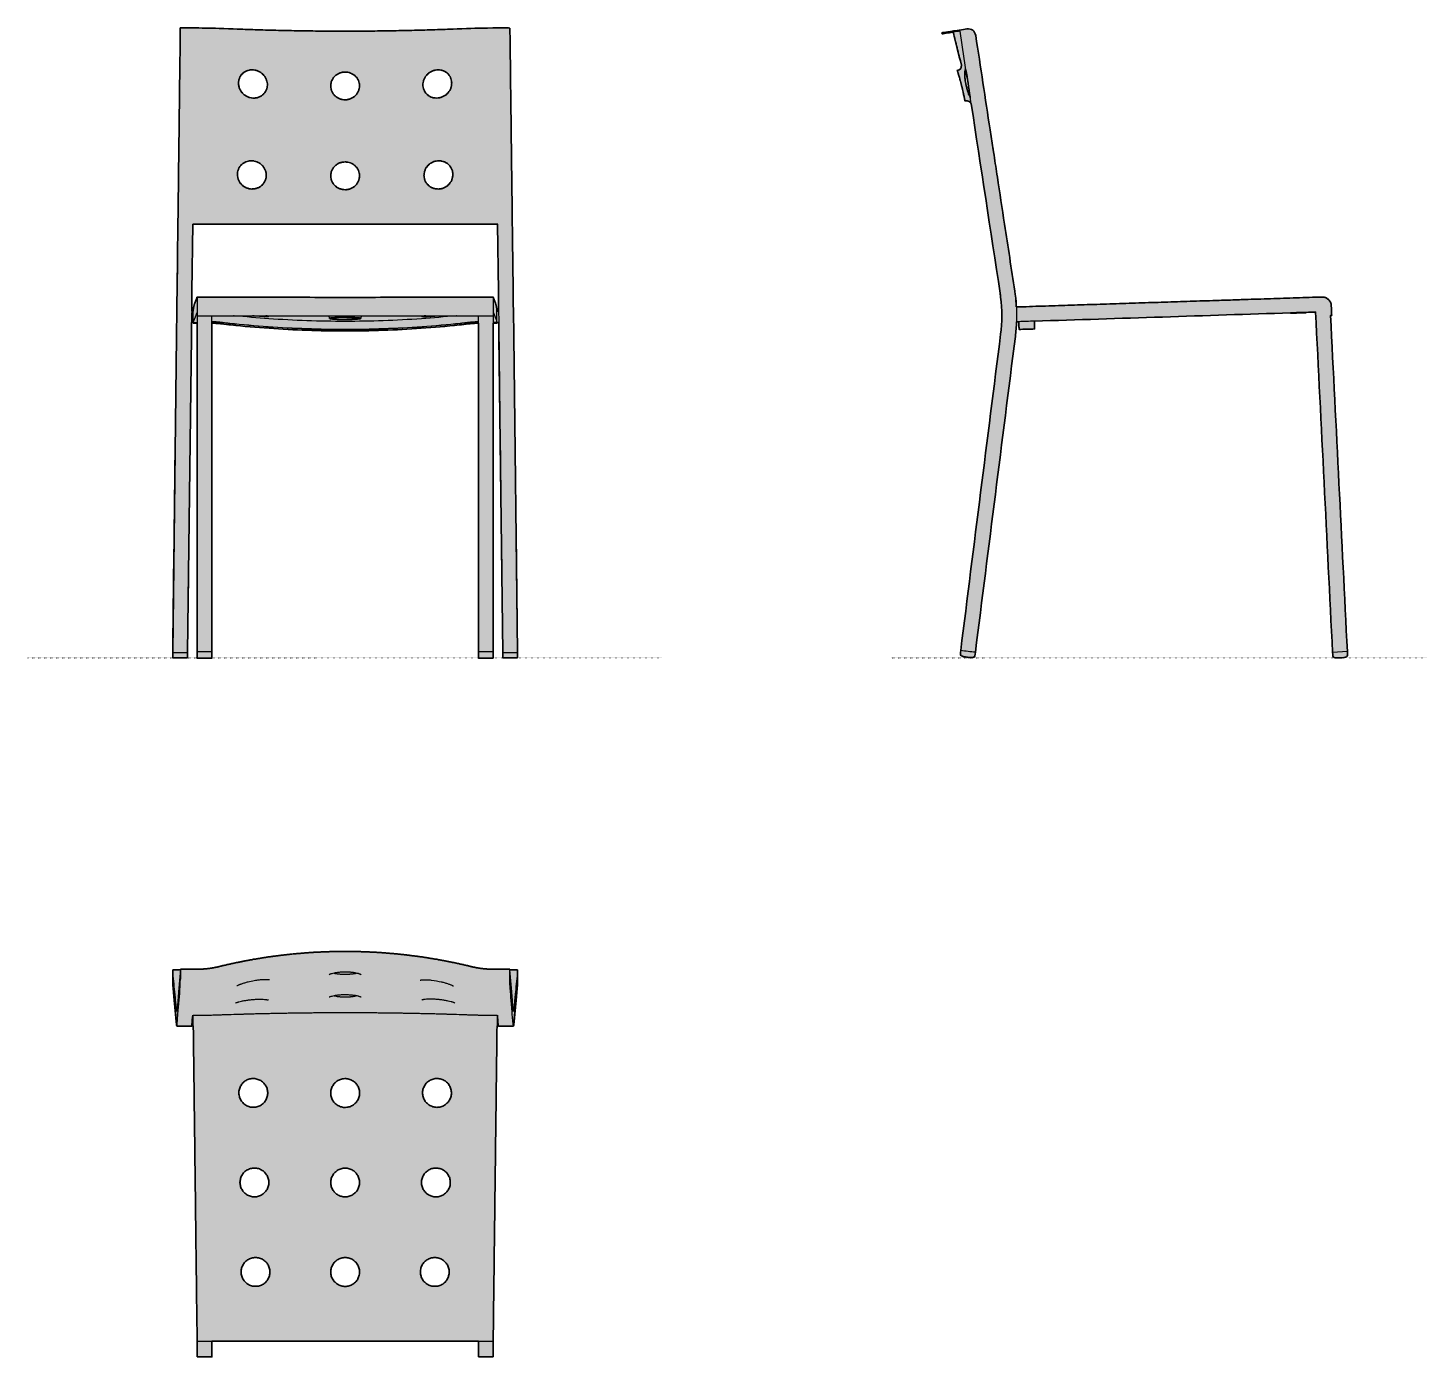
# Model space of a CAD drawing. Header units: millimetres. Extents: x 0 to 1796, y -897 to 808.
import ezdxf

# ---------------------------------------------------------------- set-up
doc = ezdxf.new("R2010")
doc.units = ezdxf.units.MM
doc.linetypes.add('Dots', pattern=[1, 0, -1])
doc.layers.add('Blocks', color=7, linetype='Continuous')
doc.layers.add('Blocks$Fill', color=7, linetype='Continuous', true_color=0xffffff)
for name, color, linetype, lineweight, true_color in [('Blocks$Inner', 7, 'Continuous', 25, 0x007f00), ('Blocks$Outline', 7, 'Continuous', 35, 0xff3f3f), ('Groud', 7, 'Dots', 25, 0x243775)]:
    doc.layers.add(name, color=color, linetype=linetype, lineweight=lineweight, true_color=true_color)

# ---------------------------------------------------------------- blocks, each defined once
blk = doc.blocks.new('Balcony Dining Chair Side')
at = {"layer": 'Blocks$Fill'}
h = blk.add_hatch(color=256, dxfattribs=at)
h.paths.add_polyline_path([(160.6, 431.3), (160.4, 426.6), (160.1, 421.9), (159.7, 417.2), (159.1, 412.6), (107.8, 7.1), (107.8, 7.1), (107.5, 4.6), (107.4, 4.1), (107.3, 3.6), (107.3, 3.4), (107.2, 3.2), (107.2, 3), (107.1, 2.8), (107, 2.6), (107, 2.5), (107, 2.4), (106.9, 2.3), (106.9, 2.2), (106.9, 2.2), (106.8, 2.1), (106.8, 2), (106.7, 1.9), (106.7, 1.9), (106.7, 1.8), (106.6, 1.7), (106.6, 1.6), (106.5, 1.6), (106.5, 1.5), (106.4, 1.5), (106.4, 1.4), (106.3, 1.3), (106.3, 1.3), (106.2, 1.2), (106.1, 1.2), (106.1, 1.1), (106, 1.1), (106, 1), (105.9, 1), (105.8, 0.9), (105.8, 0.9), (105.7, 0.9), (105.6, 0.8), (105.5, 0.8), (105.5, 0.7), (105.4, 0.7), (105.3, 0.7), (105.3, 0.7), (105.2, 0.7), (105.1, 0.6), (105, 0.6), (104.8, 0.5), (104.7, 0.5), (104.6, 0.5), (104.4, 0.5), (104.3, 0.4), (104.1, 0.4), (104, 0.4), (103.8, 0.4), (103.5, 0.4), (103.2, 0.3), (102.7, 0.3), (102.3, 0.3), (101.9, 0.4), (101.4, 0.4), (100.9, 0.4), (99.8, 0.5), (97.4, 0.8), (95.1, 1.1), (94, 1.3), (93.4, 1.4), (92.9, 1.5), (92.4, 1.6), (91.9, 1.7), (91.7, 1.8), (91.5, 1.9), (91.3, 1.9), (91.1, 2), (90.9, 2.1), (90.7, 2.2), (90.5, 2.2), (90.4, 2.3), (90.3, 2.3), (90.2, 2.4), (90.1, 2.4), (90, 2.5), (90, 2.5), (89.9, 2.6), (89.8, 2.6), (89.7, 2.7), (89.7, 2.7), (89.6, 2.8), (89.5, 2.8), (89.5, 2.9), (89.4, 2.9), (89.4, 3), (89.3, 3.1), (89.3, 3.1), (89.2, 3.2), (89.2, 3.2), (89.1, 3.3), (89.1, 3.4), (89, 3.4), (89, 3.5), (89, 3.6), (88.9, 3.6), (88.9, 3.7), (88.9, 3.8), (88.8, 3.9), (88.8, 3.9), (88.8, 4), (88.7, 4.1), (88.7, 4.2), (88.7, 4.3), (88.7, 4.4), (88.7, 4.4), (88.6, 4.5), (88.6, 4.6), (88.6, 4.7), (88.6, 4.8), (88.6, 4.9), (88.6, 5.1), (88.6, 5.3), (88.6, 5.5), (88.6, 5.7), (88.6, 6), (88.6, 6.4), (88.6, 7), (88.9, 9.4), (140.2, 415.2), (140.9, 421.1), (141.4, 427.1), (141.7, 433.1), (141.8, 439.1), (141.7, 445.1), (141.4, 451), (140.9, 457), (140.2, 463), (139.6, 467.9), (102.4, 711.1), (102.3, 711.2), (102.2, 711.4), (102.2, 711.5), (102.1, 711.6), (102.1, 711.7), (102, 711.8), (101.9, 711.9), (101.9, 712), (101.8, 712.1), (101.7, 712.2), (101.6, 712.3), (101.6, 712.4), (101.5, 712.5), (101.4, 712.6), (101.3, 712.7), (101.2, 712.8), (101.1, 712.9), (101.1, 713), (101, 713), (100.9, 713.1), (100.8, 713.2), (100.7, 713.3), (100.6, 713.4), (100.5, 713.5), (100.4, 713.5), (100.3, 713.6), (100.2, 713.7), (100.1, 713.8), (100, 713.8), (99.9, 713.9), (99.8, 714), (99.7, 714), (99.5, 714.1), (99.4, 714.2), (99.2, 714.3), (99.1, 714.4), (98.9, 714.4), (98.7, 714.5), (98.6, 714.6), (98.4, 714.6), (98.3, 714.7), (98.1, 714.7), (97.9, 714.8), (97.8, 714.8), (97.6, 714.9), (97.4, 714.9), (97.3, 714.9), (97.1, 715), (96.9, 715), (96.8, 715), (96.6, 715), (96.4, 715), (96.3, 715), (96.1, 715), (95.9, 715), (95.7, 715), (95.6, 715), (95.4, 715), (95.2, 715), (95.1, 714.9), (94.9, 714.9), (94.7, 714.9), (94.5, 714.9), (94.4, 714.8), (94.4, 714.8), (94.4, 714.8), (92, 726), (89.5, 736.4), (86.9, 746.1), (84.6, 753.6), (84.6, 753.6), (84.7, 753.6), (84.9, 753.7), (85.1, 753.7), (85.2, 753.8), (85.4, 753.9), (85.6, 753.9), (85.7, 754), (85.9, 754.1), (86, 754.1), (86.2, 754.2), (86.3, 754.3), (86.5, 754.4), (86.6, 754.5), (86.8, 754.6), (86.9, 754.7), (87, 754.8), (87.2, 754.9), (87.3, 755), (87.4, 755.1), (87.6, 755.2), (87.7, 755.3), (87.8, 755.4), (87.9, 755.6), (88, 755.7), (88.2, 755.8), (88.3, 755.9), (88.4, 756.1), (88.5, 756.2), (88.6, 756.4), (88.7, 756.5), (88.8, 756.6), (88.9, 756.8), (88.9, 756.9), (89, 757), (89.1, 757.1), (89.1, 757.3), (89.2, 757.4), (89.2, 757.5), (89.3, 757.6), (89.3, 757.7), (89.4, 757.9), (89.4, 758), (89.5, 758.1), (89.5, 758.2), (89.6, 758.4), (89.6, 758.5), (89.6, 758.6), (89.7, 758.7), (89.7, 758.9), (89.7, 759), (89.7, 759.1), (89.8, 759.3), (89.8, 759.4), (89.8, 759.5), (89.8, 759.6), (89.8, 759.8), (89.8, 759.9), (89.8, 760), (89.8, 760.2), (89.8, 760.3), (89.8, 760.4), (89.8, 760.6), (89.8, 760.7), (89.8, 760.8), (79.3, 803), (65.2, 800.7), (64.9, 802.2), (84.4, 805.2), (87, 805.6), (87.9, 805.7), (87.9, 805.7), (96.8, 807.1), (97.1, 807.1), (97.3, 807.1), (97.6, 807.2), (97.9, 807.2), (98.1, 807.2), (98.4, 807.2), (98.6, 807.2), (98.9, 807.2), (99.2, 807.2), (99.4, 807.2), (99.7, 807.2), (99.9, 807.1), (100.2, 807.1), (100.4, 807.1), (100.6, 807), (100.9, 807), (101.1, 806.9), (101.4, 806.8), (101.6, 806.8), (101.8, 806.7), (102, 806.6), (102.3, 806.5), (102.5, 806.4), (102.7, 806.3), (102.9, 806.2), (103.1, 806.1), (103.3, 806), (103.5, 805.9), (103.7, 805.8), (103.9, 805.7), (104.1, 805.5), (104.3, 805.4), (104.5, 805.2), (104.7, 805.1), (104.9, 805), (105.1, 804.8), (105.2, 804.6), (105.4, 804.5), (105.6, 804.3), (105.7, 804.1), (105.9, 803.9), (106, 803.8), (106.2, 803.6), (106.3, 803.4), (106.5, 803.2), (106.6, 803), (106.7, 802.8), (106.9, 802.6), (107, 802.4), (107.1, 802.1), (107.2, 801.9), (107.3, 801.7), (107.4, 801.5), (107.5, 801.2), (107.6, 801), (107.7, 800.8), (107.8, 800.5), (107.8, 800.3), (107.9, 800), (108, 799.8), (108, 799.5), (108.1, 799.2), (108.2, 799), (108.2, 798.7), (145.2, 556.5), (158.3, 470.7), (159.2, 464.6), (159.6, 461.3), (159.9, 457.8), (160.3, 450.3), (552.7, 463.1), (553, 463.1), (553.4, 463.1), (553.8, 463.1), (554, 463), (554.2, 463), (554.6, 463), (554.9, 462.9), (555.3, 462.9), (555.7, 462.8), (556, 462.7), (556.4, 462.6), (556.8, 462.5), (557.1, 462.4), (557.5, 462.2), (557.8, 462.1), (558.1, 461.9), (558.5, 461.7), (558.8, 461.6), (559.1, 461.4), (559.4, 461.2), (559.7, 461), (560, 460.7), (560.3, 460.5), (560.6, 460.3), (560.9, 460), (561.2, 459.8), (561.4, 459.5), (561.7, 459.2), (561.9, 458.9), (562.2, 458.6), (562.4, 458.3), (562.6, 458), (562.8, 457.7), (563, 457.4), (563.2, 457.1), (563.4, 456.7), (563.5, 456.4), (563.7, 456.1), (563.8, 455.7), (563.9, 455.4), (564.1, 455), (564.2, 454.6), (564.3, 454.3), (564.3, 453.9), (564.4, 453.6), (564.5, 453.2), (564.5, 452.8), (564.5, 452.4), (564.6, 452.1), (564.6, 451.3), (565.1, 439.5), (563.6, 439.4), (585.2, 8), (585.3, 5.5), (585.3, 5), (585.3, 4.5), (585.3, 4.3), (585.3, 4), (585.2, 3.8), (585.2, 3.6), (585.2, 3.4), (585.2, 3.3), (585.2, 3.2), (585.1, 3.2), (585.1, 3.1), (585.1, 3), (585.1, 2.9), (585, 2.8), (585, 2.7), (585, 2.6), (585, 2.6), (584.9, 2.5), (584.9, 2.4), (584.9, 2.3), (584.8, 2.3), (584.8, 2.2), (584.7, 2.1), (584.7, 2.1), (584.7, 2), (584.6, 1.9), (584.6, 1.9), (584.5, 1.8), (584.5, 1.8), (584.4, 1.7), (584.3, 1.6), (584.3, 1.6), (584.2, 1.5), (584.2, 1.5), (584.1, 1.4), (584, 1.4), (583.9, 1.3), (583.9, 1.3), (583.8, 1.2), (583.7, 1.2), (583.6, 1.2), (583.6, 1.1), (583.5, 1.1), (583.4, 1), (583.3, 1), (583.2, 1), (583.1, 0.9), (582.9, 0.8), (582.7, 0.8), (582.5, 0.7), (582.3, 0.7), (582.1, 0.6), (581.9, 0.6), (581.6, 0.5), (581.1, 0.4), (580.6, 0.3), (580.1, 0.3), (579.6, 0.2), (578.4, 0.1), (576.1, 0), (573.7, -0.1), (572.6, -0.1), (572.1, -0.1), (571.5, -0.1), (571, -0.1), (570.5, 0), (570.3, 0), (570.1, 0), (569.8, 0), (569.6, 0.1), (569.4, 0.1), (569.2, 0.2), (569, 0.2), (568.9, 0.2), (568.8, 0.3), (568.7, 0.3), (568.6, 0.3), (568.5, 0.4), (568.5, 0.4), (568.4, 0.4), (568.3, 0.5), (568.2, 0.5), (568.1, 0.5), (568.1, 0.6), (568, 0.6), (567.9, 0.7), (567.8, 0.7), (567.8, 0.8), (567.7, 0.8), (567.7, 0.9), (567.6, 0.9), (567.5, 1), (567.5, 1), (567.4, 1.1), (567.4, 1.1), (567.3, 1.2), (567.3, 1.3), (567.2, 1.3), (567.2, 1.4), (567.1, 1.5), (567.1, 1.5), (567, 1.6), (567, 1.7), (567, 1.7), (566.9, 1.8), (566.9, 1.9), (566.9, 2), (566.8, 2.1), (566.8, 2.1), (566.8, 2.2), (566.7, 2.3), (566.7, 2.4), (566.7, 2.5), (566.6, 2.7), (566.6, 2.9), (566.6, 3.1), (566.5, 3.3), (566.5, 3.5), (566.4, 4), (566.4, 4.5), (566.2, 7), (544.4, 443.8), (532.3, 443.4), (183.5, 432.1), (183.8, 422.1), (163.8, 421.5), (163.8, 422.3), (163.5, 431.4)], flags=0)
h.paths.add_polyline_path([(95.7, 754.7), (95.7, 754.7), (95.6, 754.7), (95.6, 754.6), (95.6, 754.6), (95.5, 754.6), (95.5, 754.5), (95.4, 754.5), (95.4, 754.4), (95.3, 754.4), (95.3, 754.3), (95.3, 754.2), (95.2, 754.2), (95.1, 754.1), (95.1, 754), (95, 753.9), (95, 753.8), (95, 753.7), (94.9, 753.6), (94.9, 753.6), (94.9, 753.5), (94.8, 753.3), (94.7, 753.1), (94.7, 752.9), (94.6, 752.7), (94.5, 752.5), (94.5, 752.2), (94.4, 752), (94.4, 751.8), (94.4, 751.5), (94.3, 751.2), (94.3, 751), (94.2, 750.4), (94.2, 749.8), (94.2, 749.2), (94.2, 748.5), (94.2, 747.8), (94.2, 747.1), (94.2, 746.3), (94.3, 745.6), (94.4, 744), (94.6, 742.3), (94.8, 740.5), (95.1, 738.8), (95.6, 736.1), (95.7, 735.8), (95.7, 735.8), (95.8, 735.2), (96.6, 731.9), (97.4, 729.1), (98.1, 726.7), (98.6, 725.3), (99.1, 723.9), (99.3, 723.3), (99.6, 722.7), (99.8, 722.1), (100.1, 721.6), (100.3, 721.1), (100.5, 720.7), (100.7, 720.5), (100.8, 720.3), (100.9, 720.1), (101, 719.9)], flags=0)
at = {"layer": 'Blocks$Inner'}
blk.add_line((585.2, 8), (566.2, 7), dxfattribs=at)
for points, degree in [([(64.9, 802.2), (64.9, 802.2), (71.6, 803.2), (84.4, 805.2)], 3), ([(65.2, 800.7), (65.1, 801.2), (65, 801.7), (64.9, 802.2)], 3), ([(79.3, 803), (89.8, 760.8)], 1), ([(84.4, 805.2), (86.7, 805.5), (87.9, 805.7), (87.9, 805.7)], 3), ([(87.9, 805.7), (90.9, 806.2), (93.8, 806.6), (96.8, 807.1)], 3), ([(102.4, 711.2), (97.5, 742.7), (92.9, 772.8), (88.1, 804.3)], 3), ([(96.8, 807.1), (102.6, 808), (107.3, 804.5), (108.2, 798.7)], 3), ([(88.9, 756.8), (87.9, 755.2), (86.4, 754), (84.6, 753.6)], 3), ([(89.8, 760.8), (89.9, 759.4), (89.6, 758), (88.9, 756.8)], 3), ([(95.1, 754.1), (95.2, 754.1), (95.2, 754.2), (95.3, 754.2)], 3), ([(95.3, 754.2), (95.4, 754.4), (95.5, 754.6), (95.6, 754.7)], 3), ([(95.6, 754.7), (95.7, 754.7), (95.7, 754.7), (95.7, 754.7)], 3), ([(84.7, 753.3), (84.7, 753.1), (84.8, 752.7), (85, 752.3)], 3), ([(85.5, 750.8), (85.7, 750.2), (85.9, 749.5), (86.1, 748.7)], 3), ([(86.9, 746.1), (87.2, 745.2), (87.4, 744.2), (87.7, 743.2)], 3), ([(88.6, 739.9), (88.9, 738.8), (89.2, 737.6), (89.5, 736.4)], 3), ([(89.5, 736.4), (89.6, 736.2), (89.6, 736), (89.7, 735.8)], 3), ([(94.2, 747.1), (94.1, 748.1), (94.1, 749), (94.2, 749.8)], 3), ([(94.2, 749.8), (94.2, 750.2), (94.2, 750.6), (94.3, 751)], 3), ([(94.4, 752), (94.6, 752.7), (94.7, 753.2), (94.9, 753.6)], 3), ([(95.5, 737), (95.2, 738.2), (95, 739.4), (94.8, 740.5)], 3), ([(94.9, 753.6), (95, 753.8), (95, 753.9), (95.1, 754)], 3), ([(95.1, 754), (95.1, 754), (95.1, 754), (95.1, 754.1)], 3), ([(95.7, 735.8), (95.6, 736.2), (95.5, 736.6), (95.5, 737)], 3), ([(89.7, 735.8), (89.8, 735.4), (89.9, 735), (90, 734.6)], 3), ([(90, 734.6), (90, 734.4), (90.1, 734.2), (90.1, 734)], 3), ([(90.1, 734), (90.2, 733.6), (90.3, 733.3), (90.4, 732.9)], 3), ([(91.3, 729.4), (91.5, 728.2), (91.8, 727.1), (92, 726)], 3), ([(92.7, 722.9), (92.9, 722), (93.1, 721.1), (93.3, 720.3)], 3), ([(95.8, 735.2), (95.8, 735.4), (95.8, 735.6), (95.7, 735.8)], 3), ([(96.2, 733.4), (96.1, 734), (96, 734.6), (95.8, 735.2)], 3), ([(96.6, 731.9), (96.5, 732.4), (96.4, 732.9), (96.2, 733.4)], 3), ([(97.1, 729.9), (96.9, 730.6), (96.8, 731.2), (96.6, 731.9)], 3), ([(96.7, 731.6), (96.8, 731.2), (96.9, 730.8), (97, 730.5)], 3), ([(97.9, 727.2), (98.2, 726.2), (98.5, 725.3), (98.8, 724.4)], 3), ([(100.1, 721.6), (99.7, 722.3), (99.4, 723.1), (99.1, 723.9)], 3), ([(99.8, 721.8), (100.1, 721.1), (100.4, 720.4), (100.7, 719.8)], 3), ([(100.5, 720.7), (100.4, 721), (100.2, 721.3), (100.1, 721.6)], 3), ([(100.7, 719.8), (100.8, 719.5), (101, 719.2), (101.1, 719)], 3), ([(101, 719.9), (101, 719.9), (101, 719.9), (101, 719.9)], 3), ([(101.1, 719), (101.1, 718.9), (101.2, 718.9), (101.2, 718.8)], 3), ([(93.7, 718), (93.9, 717.4), (94, 716.8), (94.1, 716.3)], 3), ([(94.4, 714.8), (96.2, 715.3), (98.1, 715), (99.7, 714)], 3), ([(99.7, 714), (100.8, 713.3), (101.8, 712.3), (102.4, 711.1)], 3), ([(139.6, 467.9), (127.2, 549), (114.8, 630.1), (102.4, 711.2)], 3), ([(126.7, 677.6), (127.9, 670), (129, 662.5), (130.2, 654.9)], 3), ([(130.2, 654.9), (131.1, 649), (131.7, 645)], 2), ([(131.7, 645), (133.1, 635.7), (134.5, 626.4), (136, 617.1)], 3), ([(136, 617.1), (139, 596.9), (142.1, 576.8), (145.2, 556.5)], 3), ([(145.2, 556.5), (149.6, 527.9), (154, 499.3), (158.3, 470.7)], 3), ([(140.2, 463), (140, 464.6), (139.8, 466.2), (139.6, 467.9)], 3), ([(158.3, 470.7), (158.7, 468.7), (158.9, 466.6), (159.2, 464.6)], 3), ([(140.2, 415.2), (142.3, 431.1), (142.3, 447.1), (140.2, 463)], 3), ([(159.2, 464.6), (160.3, 455.7), (160.8, 444.6), (160.6, 431.3)], 3), ([(453.6, 459.9), (449.7, 459.7), (443.8, 459.5)], 2), ([(552.7, 463.1), (552.7, 463.1), (552.7, 463.1), (552.7, 463.1)], 3), ([(160.6, 431.3), (160.4, 425), (159.9, 418.8), (159.1, 412.6)], 3), ([(163.5, 431.4), (162.5, 431.4), (161.6, 431.4), (160.6, 431.3)], 3), ([(183.5, 432.1), (176.8, 431.9), (170.2, 431.6), (163.5, 431.4)], 3), ([(163.5, 431.4), (163.6, 427.5), (163.7, 426.1), (163.7, 424.9)], 3), ([(512.3, 442.8), (402.7, 439.2), (293.1, 435.6), (183.5, 432.1)], 3), ([(183.8, 423), (183.8, 423.6), (183.7, 424.4), (183.5, 432.1)], 3), ([(532.3, 443.4), (525.7, 443.2), (519, 443), (512.3, 442.8)], 3), ([(544.4, 443.8), (540.4, 443.7), (536.3, 443.5), (532.3, 443.4)], 3), ([(566.2, 7), (558.9, 152.6), (551.7, 298.2), (544.4, 443.8)], 3), ([(565.1, 439.5), (564.6, 439.5), (564.1, 439.4), (563.6, 439.4)], 3), ([(563.6, 439.4), (570.8, 295.6), (578, 151.8), (585.2, 8)], 3), ([(88.9, 9.4), (106, 144.7), (123.1, 279.9), (140.2, 415.2)], 3), ([(163.7, 424.9), (163.8, 423.8), (163.8, 422.9), (163.8, 422.3)], 3), ([(163.8, 422.3), (163.8, 421.8), (163.8, 421.5), (163.8, 421.5)], 3), ([(163.8, 421.5), (170.5, 421.7), (177.2, 421.9), (183.8, 422.1)], 3), ([(183.8, 422.1), (183.8, 422.1), (183.8, 422.4), (183.8, 423)], 3), ([(159.1, 412.6), (142, 277.4), (124.9, 142.2), (107.8, 7.1)], 3), ([(107.8, 7.1), (101.5, 7.8), (95.2, 8.6), (88.9, 9.4)], 3), ([(102.7, 0.3), (102.4, 0.3), (102.2, 0.3), (101.9, 0.4)], 3), ([(103.2, 0.3), (103, 0.3), (102.8, 0.3), (102.7, 0.3)], 3)]:
    blk.add_open_spline(points, degree=degree, dxfattribs=at)
for points, knots in [([(88.1, 804.3), (86.7, 804.1), (85.5, 804), (84.6, 803.8), (84.6, 803.8), (65.2, 800.7), (65.2, 800.7)], [25, 25, 25, 25, 26, 26, 26, 27, 27, 27, 27]), ([(108.2, 798.7), (111.3, 778.5), (114.4, 758.3), (117.5, 738.1), (120.5, 717.9), (123.6, 697.8), (126.7, 677.6)], [2, 2, 2, 2, 3, 3, 3, 4, 4, 4, 4]), ([(94.8, 755.5), (94.6, 755.1), (94.4, 754.7), (94.3, 754.1), (94.2, 753.7), (94.1, 753.1), (94, 752.5)], [2, 2, 2, 2, 3, 3, 3, 4, 4, 4, 4]), ([(95.5, 756.3), (95.4, 756.3), (95.4, 756.2), (95.4, 756.2), (95.2, 756.1), (95, 755.8), (94.8, 755.5)], [0, 0, 0, 0, 1, 1, 1, 2, 2, 2, 2]), ([(84.6, 753.6), (84.6, 753.6), (84.6, 753.6), (84.6, 753.5), (84.6, 753.5), (84.6, 753.4), (84.7, 753.3)], [2, 2, 2, 2, 2.99638, 2.99638, 2.99638, 3.996682, 3.996682, 3.996682, 3.996682]), ([(85, 752.3), (85, 752.1), (85.1, 751.9), (85.2, 751.6), (85.3, 751.4), (85.4, 751.1), (85.5, 750.8)], [4.996983, 4.996983, 4.996983, 4.996983, 5.997285, 5.997285, 5.997285, 6.997587, 6.997587, 6.997587, 6.997587]), ([(86.1, 748.7), (86.2, 748.3), (86.4, 747.9), (86.5, 747.5), (86.6, 747), (86.7, 746.6), (86.9, 746.1)], [7.997888, 7.997888, 7.997888, 7.997888, 8.99819, 8.99819, 8.99819, 9.998492, 9.998492, 9.998492, 9.998492]), ([(87.7, 743.2), (87.9, 742.6), (88, 742.1), (88.2, 741.5), (88.3, 741), (88.5, 740.4), (88.6, 739.9)], [10.998793, 10.998793, 10.998793, 10.998793, 11.999095, 11.999095, 11.999095, 12.999397, 12.999397, 12.999397, 12.999397]), ([(94, 752.5), (94, 752.4), (94, 752.3), (94, 752.3), (93.9, 751.5), (93.9, 750.8), (93.9, 749.9), (93.9, 749.5), (93.9, 749.1), (93.9, 748.6), (93.9, 748.1), (94, 747.7), (94, 747.2), (94.1, 746.2), (94.2, 745.2), (94.3, 744.1), (94.4, 743.6), (94.4, 743), (94.5, 742.5), (94.6, 741.9), (94.7, 741.3), (94.8, 740.8), (95, 739.6), (95.2, 738.5), (95.4, 737.3), (95.5, 736.8), (95.6, 736.3), (95.7, 735.8)], [4, 4, 4, 4, 5, 5, 5, 6, 6, 6, 7, 7, 7, 8, 8, 8, 9, 9, 9, 10, 10, 10, 11, 11, 11, 12, 12, 12, 13, 13, 13, 13]), ([(94.3, 745.6), (94.2, 745.8), (94.2, 746.1), (94.2, 746.3), (94.2, 746.6), (94.2, 746.8), (94.2, 747.1)], [20, 20, 20, 20, 21, 21, 21, 22, 22, 22, 22]), ([(94.3, 751), (94.3, 751.2), (94.3, 751.3), (94.4, 751.5), (94.4, 751.7), (94.4, 751.8), (94.4, 752)], [24, 24, 24, 24, 25, 25, 25, 26, 26, 26, 26]), ([(94.8, 740.5), (94.8, 741.1), (94.7, 741.7), (94.6, 742.3), (94.5, 742.9), (94.5, 743.4), (94.4, 744), (94.3, 744.5), (94.3, 745), (94.3, 745.6)], [17, 17, 17, 17, 18, 18, 18, 19, 19, 19, 20, 20, 20, 20]), ([(90.4, 732.9), (90.6, 732.3), (90.7, 731.7), (90.9, 731.1), (91, 730.5), (91.1, 729.9), (91.3, 729.4)], [18, 18, 18, 18, 19, 19, 19, 20, 20, 20, 20]), ([(92, 726), (92.1, 725.5), (92.3, 725), (92.4, 724.4), (92.5, 723.9), (92.6, 723.4), (92.7, 722.9)], [21, 21, 21, 21, 22, 22, 22, 23, 23, 23, 23]), ([(93.3, 720.3), (93.4, 719.8), (93.4, 719.4), (93.5, 719.1), (93.6, 718.7), (93.7, 718.3), (93.7, 718)], [24, 24, 24, 24, 25, 25, 25, 26, 26, 26, 26]), ([(97, 730.5), (97.1, 729.9), (97.3, 729.4), (97.4, 728.8), (97.6, 728.3), (97.7, 727.8), (97.9, 727.2)], [1, 1, 1, 1, 2, 2, 2, 3, 3, 3, 3]), ([(97.6, 728.3), (97.5, 728.5), (97.4, 728.8), (97.4, 729.1), (97.3, 729.4), (97.2, 729.6), (97.1, 729.9)], [9, 9, 9, 9, 10, 10, 10, 11, 11, 11, 11]), ([(98.6, 725.3), (98.4, 725.7), (98.3, 726.2), (98.1, 726.7), (97.9, 727.2), (97.8, 727.7), (97.6, 728.3)], [7, 7, 7, 7, 8, 8, 8, 9, 9, 9, 9]), ([(99.1, 723.9), (99, 724.1), (98.9, 724.4), (98.8, 724.6), (98.7, 724.8), (98.7, 725), (98.6, 725.3)], [5, 5, 5, 5, 6, 6, 6, 7, 7, 7, 7]), ([(98.8, 724.4), (99, 723.9), (99.1, 723.5), (99.3, 723), (99.4, 722.6), (99.6, 722.2), (99.8, 721.8)], [4, 4, 4, 4, 5, 5, 5, 6, 6, 6, 6]), ([(101, 719.9), (100.9, 720), (100.9, 720.1), (100.8, 720.3), (100.7, 720.4), (100.6, 720.5), (100.5, 720.7)], [1, 1, 1, 1, 2, 2, 2, 3, 3, 3, 3]), ([(94.1, 716.3), (94.1, 716.1), (94.2, 715.9), (94.2, 715.7), (94.2, 715.5), (94.3, 715.4), (94.3, 715.3)], [27, 27, 27, 27, 28, 28, 28, 29, 29, 29, 29]), ([(94.3, 715.3), (94.3, 715.1), (94.3, 715), (94.4, 714.9), (94.4, 714.8), (94.4, 714.8), (94.4, 714.8)], [29, 29, 29, 29, 30.001941, 30.001941, 30.001941, 31, 31, 31, 31]), ([(443.8, 459.5), (436.1, 459.3), (428.4, 459), (420.6, 458.8), (409.6, 458.4), (398.6, 458.1), (387.6, 457.7), (376.6, 457.4), (365.6, 457), (354.6, 456.6), (343.6, 456.3), (332.6, 455.9), (321.6, 455.6), (310.6, 455.2), (299.6, 454.9), (288.6, 454.5), (277.6, 454.1), (266.5, 453.8), (255.5, 453.4), (244.5, 453.1), (233.5, 452.7), (222.5, 452.3), (211.5, 452), (200.5, 451.6), (189.5, 451.3), (184, 451.1), (178.5, 450.9), (173, 450.7), (170.2, 450.6), (167.5, 450.6), (164.7, 450.5), (163.4, 450.4), (162, 450.4), (160.6, 450.3), (160.5, 450.3), (160.4, 450.3), (160.3, 450.3)], [1, 1, 1, 1, 2, 2, 2, 3, 3, 3, 4, 4, 4, 5, 5, 5, 6, 6, 6, 7, 7, 7, 8, 8, 8, 9, 9, 9, 10, 10, 10, 11, 11, 11, 12, 12, 12, 13, 13, 13, 13]), ([(552.7, 463.1), (541.7, 462.7), (530.7, 462.4), (519.7, 462), (508.7, 461.7), (497.7, 461.3), (486.7, 460.9), (475.7, 460.6), (464.7, 460.2), (453.6, 459.9)], [-4, -4, -4, -4, -2.666667, -2.666667, -2.666667, -1.333333, -1.333333, -1.333333, 0, 0, 0, 0]), ([(552.7, 463.1), (553.1, 463.1), (553.7, 463.1), (554.2, 463), (554.7, 463), (555.2, 462.9), (555.7, 462.8), (556.2, 462.7), (556.6, 462.5), (557.1, 462.4), (557.6, 462.2), (558, 462), (558.5, 461.7), (558.9, 461.5), (559.3, 461.2), (559.7, 461), (560.1, 460.7), (560.5, 460.4), (560.9, 460), (561.3, 459.7), (561.6, 459.3), (561.9, 458.9), (562.2, 458.5), (562.5, 458.1), (562.8, 457.7), (563.1, 457.3), (563.3, 456.9), (563.5, 456.4), (563.7, 455.9), (563.9, 455.5), (564.1, 455), (564.2, 454.5), (564.3, 454), (564.4, 453.6), (564.5, 453.1), (564.5, 452.6), (564.6, 452.1), (564.6, 451.8), (564.6, 451.6), (564.6, 451.3), (564.6, 451.1), (564.6, 450.8), (564.6, 450.5), (564.6, 450.3), (564.6, 450), (564.7, 449.8), (564.7, 449.5), (564.7, 449.3), (564.7, 449), (564.7, 448.8), (564.7, 448.5), (564.7, 448.3), (564.7, 448), (564.7, 447.8), (564.8, 447.5), (564.8, 447.3), (564.8, 447), (564.8, 446.8), (564.8, 446.5), (564.8, 446.3), (564.8, 446), (564.8, 445.8), (564.8, 445.5), (564.8, 445.3), (564.9, 445), (564.9, 444.7), (564.9, 444.5), (564.9, 444.2), (564.9, 444), (564.9, 443.7), (564.9, 443.5), (564.9, 443.2), (564.9, 443), (564.9, 442.8), (565, 442.7), (565, 442.6), (565, 442.4), (565, 442.3), (565, 442.1), (565, 442), (565, 441.9), (565, 441.7), (565, 441.6), (565, 441.5), (565, 441.3), (565, 441.2), (565, 441), (565, 440.9), (565, 440.8), (565, 440.6), (565, 440.5), (565, 440.3), (565.1, 440.2), (565.1, 440.1), (565.1, 439.9), (565.1, 439.8), (565.1, 439.7), (565.1, 439.6), (565.1, 439.5), (565.1, 439.5)], [1, 1, 1, 1, 2, 2, 2, 3, 3, 3, 4, 4, 4, 5, 5, 5, 6, 6, 6, 7, 7, 7, 8, 8, 8, 9, 9, 9, 10, 10, 10, 11, 11, 11, 12, 12, 12, 13, 13, 13, 14, 14, 14, 15, 15, 15, 16, 16, 16, 17, 17, 17, 18, 18, 18, 19, 19, 19, 20, 20, 20, 21, 21, 21, 22, 22, 22, 23, 23, 23, 24, 24, 24, 25, 25, 25, 26, 26, 26, 27, 27, 27, 28, 28, 28, 29, 29, 29, 30, 30, 30, 31, 31, 31, 32, 32, 32, 33, 33, 33, 34, 34, 34, 34]), ([(512.3, 442.3), (512.9, 442.3), (513.5, 442.3), (514, 442.4), (514.6, 442.4), (515.1, 442.4), (515.7, 442.4), (516.2, 442.4), (516.8, 442.4), (517.3, 442.5), (517.9, 442.5), (518.4, 442.5), (519, 442.5), (519.6, 442.5), (520.1, 442.5), (520.7, 442.6), (521.2, 442.6), (521.8, 442.6), (522.3, 442.6), (522.9, 442.6), (523.4, 442.7), (524, 442.7), (524.6, 442.7), (525.1, 442.7), (525.7, 442.7), (526.2, 442.7), (526.8, 442.8), (527.3, 442.8), (527.9, 442.8), (528.4, 442.8), (529, 442.8), (529.6, 442.9), (530.1, 442.9), (530.7, 442.9), (531.2, 442.9), (531.8, 442.9), (532.3, 442.9)], [0, 0, 0, 0, 1, 1, 1, 2, 2, 2, 3, 3, 3, 4, 4, 4, 5, 5, 5, 6, 6, 6, 7, 7, 7, 8, 8, 8, 9, 9, 9, 10, 10, 10, 11, 11, 11, 12, 12, 12, 12]), ([(512.3, 442.7), (512.3, 442.7), (512.3, 442.7), (512.3, 442.7), (512.3, 442.5), (512.3, 442.5), (512.3, 442.4), (512.3, 442.3), (512.3, 442.3), (512.3, 442.3)], [-3, -3, -3, -3, -2, -2, -2, -1, -1, -1, 0, 0, 0, 0]), ([(532.3, 442.9), (532.3, 443), (532.3, 443), (532.3, 443), (532.3, 443.1), (532.3, 443.2), (532.3, 443.3), (532.3, 443.3), (532.3, 443.4), (532.3, 443.4)], [12, 12, 12, 12, 13, 13, 13, 14, 14, 14, 15, 15, 15, 15]), ([(101.9, 0.4), (100.6, 0.4), (99, 0.6), (97.4, 0.8), (94.3, 1.2), (91.1, 1.6), (89.7, 2.7), (88.2, 3.8), (88.5, 5.7), (88.9, 9.4)], [17, 17, 17, 17, 18, 18, 18, 19, 19, 19, 20, 20, 20, 20]), ([(107.8, 7.1), (107.4, 3.3), (107.1, 1.5), (105.5, 0.7), (104.9, 0.5), (104.1, 0.4), (103.2, 0.3)], [13, 13, 13, 13, 14, 14, 14, 15, 15, 15, 15]), ([(585.2, 8), (585.4, 4.2), (585.5, 2.3), (583.9, 1.3), (582.4, 0.3), (579.3, 0.2), (576.1, 0), (572.9, -0.2), (569.8, -0.3), (568.1, 0.5), (566.5, 1.4), (566.4, 3.3), (566.2, 7)], [36, 36, 36, 36, 37, 37, 37, 38, 38, 38, 39, 39, 39, 40, 40, 40, 40])]:
    blk.add_open_spline(points, degree=3, knots=knots, dxfattribs=at)
at = {"layer": 'Blocks$Outline'}
for points, knots in [([(64.9, 802.2), (64.9, 802.2), (71.6, 803.2), (84.4, 805.2), (86.7, 805.5), (87.9, 805.7), (87.9, 805.7)], [0.000004, 0.000004, 0.000004, 0.000004, 1, 1, 1, 2, 2, 2, 2]), ([(79.3, 803), (73.5, 802.1), (65.2, 800.7), (65.2, 800.7), (65.1, 801.2), (65, 801.7), (64.9, 802.2)], [17.343585, 17.343585, 17.343585, 17.343585, 18, 18, 18, 19, 19, 19, 19]), ([(102.4, 711.1), (101.8, 712.3), (100.8, 713.3), (99.7, 714), (98.1, 715), (96.2, 715.3), (94.4, 714.8), (94.4, 714.8), (94.4, 714.8), (94.4, 714.9), (94.3, 715), (94.3, 715.1), (94.3, 715.3), (94.3, 715.4), (94.2, 715.5), (94.2, 715.7), (94.2, 715.9), (94.1, 716.1), (94.1, 716.3), (94, 716.8), (93.9, 717.4), (93.7, 718), (93.7, 718.3), (93.6, 718.7), (93.5, 719.1), (93.4, 719.4), (93.4, 719.8), (93.3, 720.3), (93.1, 721.1), (92.9, 722), (92.7, 722.9), (92.6, 723.4), (92.5, 723.9), (92.4, 724.4), (92.3, 725), (92.1, 725.5), (92, 726), (91.8, 727.1), (91.5, 728.2), (91.3, 729.4), (91.1, 729.9), (91, 730.5), (90.9, 731.1), (90.7, 731.7), (90.6, 732.3), (90.4, 732.9), (90.3, 733.3), (90.2, 733.6), (90.1, 734), (90.1, 734.2), (90, 734.4), (90, 734.6), (89.9, 735), (89.8, 735.4), (89.7, 735.8), (89.6, 736), (89.6, 736.2), (89.5, 736.4), (89.2, 737.6), (88.9, 738.8), (88.6, 739.9), (88.5, 740.4), (88.3, 741), (88.2, 741.5), (88, 742.1), (87.9, 742.6), (87.7, 743.2), (87.4, 744.2), (87.2, 745.2), (86.9, 746.1), (86.7, 746.6), (86.6, 747), (86.5, 747.5), (86.4, 747.9), (86.2, 748.3), (86.1, 748.7), (85.9, 749.5), (85.7, 750.2), (85.5, 750.8), (85.4, 751.1), (85.3, 751.4), (85.2, 751.6), (85.1, 751.9), (85, 752.1), (85, 752.3), (84.8, 752.7), (84.7, 753.1), (84.7, 753.3), (84.6, 753.4), (84.6, 753.5), (84.6, 753.5), (84.6, 753.6), (84.6, 753.6), (84.6, 753.6), (86.4, 754), (87.9, 755.2), (88.9, 756.8), (89.6, 758), (89.9, 759.4), (89.8, 760.8), (86.3, 774.9), (82.8, 788.9), (79.3, 803)], [-33, -33, -33, -33, -32, -32, -32, -31, -31, -31, -30.001941, -30.001941, -30.001941, -29, -29, -29, -28, -28, -28, -27, -27, -27, -26, -26, -26, -25, -25, -25, -24, -24, -24, -23, -23, -23, -22, -22, -22, -21, -21, -21, -20, -20, -20, -19, -19, -19, -18, -18, -18, -17, -17, -17, -16, -16, -16, -15, -15, -15, -13.999698, -13.999698, -13.999698, -12.999397, -12.999397, -12.999397, -11.999095, -11.999095, -11.999095, -10.998793, -10.998793, -10.998793, -9.998492, -9.998492, -9.998492, -8.99819, -8.99819, -8.99819, -7.997888, -7.997888, -7.997888, -6.997587, -6.997587, -6.997587, -5.997285, -5.997285, -5.997285, -4.996983, -4.996983, -4.996983, -3.996682, -3.996682, -3.996682, -2.99638, -2.99638, -2.99638, -2, -2, -2, -1, -1, -1, 0, 0, 0, 43.447829, 43.447829, 43.447829, 43.447829]), ([(87.9, 805.7), (90.9, 806.2), (93.8, 806.6), (96.8, 807.1), (102.6, 808), (107.3, 804.5), (108.2, 798.7)], [0, 0, 0, 0, 1, 1, 1, 2, 2, 2, 2]), ([(108.2, 798.7), (111.3, 778.5), (114.4, 758.3), (117.5, 738.1), (120.5, 717.9), (123.6, 697.8), (126.7, 677.6), (127.9, 670), (129, 662.5), (130.2, 654.9), (130.8, 650.9), (131.3, 647.6), (131.7, 645), (133.1, 635.7), (134.5, 626.4), (136, 617.1), (139, 596.9), (142.1, 576.8), (145.2, 556.5)], [-4, -4, -4, -4, -3, -3, -3, -2, -2, -2, -1, -1, -1, 0, 0, 0, 1, 1, 1, 2, 2, 2, 2]), ([(95.7, 754.7), (95.7, 754.7), (95.6, 754.7), (95.6, 754.7), (95.5, 754.6), (95.4, 754.4), (95.3, 754.2), (95.2, 754.2), (95.2, 754.1), (95.1, 754.1), (95.1, 754), (95.1, 754), (95.1, 754), (95, 753.9), (95, 753.8), (94.9, 753.6), (94.7, 753.2), (94.6, 752.7), (94.4, 752), (94.4, 751.8), (94.4, 751.7), (94.4, 751.5), (94.3, 751.3), (94.3, 751.2), (94.3, 751), (94.2, 750.6), (94.2, 750.2), (94.2, 749.8), (94.1, 749), (94.1, 748.1), (94.2, 747.1), (94.2, 746.8), (94.2, 746.6), (94.2, 746.3), (94.2, 746.1), (94.2, 745.8), (94.3, 745.6), (94.3, 745), (94.3, 744.5), (94.4, 744), (94.5, 743.4), (94.5, 742.9), (94.6, 742.3), (94.7, 741.7), (94.8, 741.1), (94.8, 740.5), (95, 739.4), (95.2, 738.2), (95.5, 737), (95.5, 736.7), (95.6, 736.4), (95.6, 736.1)], [-31.875477, -31.875477, -31.875477, -31.875477, -31, -31, -31, -30, -30, -30, -29, -29, -29, -28, -28, -28, -27, -27, -27, -26, -26, -26, -25, -25, -25, -24, -24, -24, -23, -23, -23, -22, -22, -22, -21, -21, -21, -20, -20, -20, -19, -19, -19, -18, -18, -18, -17, -17, -17, -16, -16, -16, -15.250078, -15.250078, -15.250078, -15.250078]), ([(95.7, 735.8), (95.7, 735.8), (95.7, 735.8), (95.7, 735.8), (95.8, 735.6), (95.8, 735.4), (95.8, 735.2), (96, 734.6), (96.1, 734), (96.2, 733.4), (96.4, 732.9), (96.5, 732.4), (96.6, 731.9), (96.6, 731.8), (96.8, 731.1), (97, 730.5), (97.1, 729.9), (97.2, 729.6), (97.3, 729.4), (97.4, 729.1), (97.4, 728.8), (97.5, 728.5), (97.6, 728.3), (97.8, 727.7), (97.9, 727.2), (98.1, 726.7), (98.3, 726.2), (98.4, 725.7), (98.6, 725.3), (98.7, 725), (98.7, 724.8), (98.8, 724.6), (98.9, 724.4), (99, 724.1), (99.1, 723.9), (99.4, 723.1), (99.7, 722.3), (100.1, 721.6), (100.2, 721.3), (100.4, 721), (100.5, 720.7), (100.6, 720.5), (100.7, 720.4), (100.8, 720.3), (100.9, 720.1), (100.9, 720), (101, 719.9), (101, 719.9), (101, 719.9), (101, 719.9)], [-15.000107, -15.000107, -15.000107, -15.000107, -15, -15, -15, -14, -14, -14, -13, -13, -13, -12, -12, -12, -11.846094, -11, -11, -11, -10, -10, -10, -9, -9, -9, -8, -8, -8, -7, -7, -7, -6, -6, -6, -5, -5, -5, -4, -4, -4, -3, -3, -3, -2, -2, -2, -1, -1, -1, 0, 0, 0, 0]), ([(160.6, 431.3), (160.4, 425), (159.9, 418.8), (159.1, 412.6), (142, 277.4), (124.9, 142.2), (107.8, 7.1), (107.8, 7.1), (107.4, 3.3), (107.1, 1.5), (105.5, 0.7), (104.9, 0.5), (104.1, 0.4), (103.2, 0.3), (103, 0.3), (102.8, 0.3), (102.7, 0.3), (102.4, 0.3), (102.2, 0.3), (101.9, 0.4), (100.6, 0.4), (99, 0.6), (97.4, 0.8), (94.3, 1.2), (91.1, 1.6), (89.7, 2.7), (88.2, 3.8), (88.5, 5.7), (88.9, 9.4), (106, 144.7), (123.1, 279.9), (140.2, 415.2), (142.3, 431.1), (142.3, 447.1), (140.2, 463), (140, 464.6), (139.8, 466.2), (139.6, 467.9), (127.2, 548.9), (114.8, 630), (102.4, 711.1)], [2, 2, 2, 2, 3, 3, 3, 4, 4, 4, 4.000432, 5, 5, 5, 6, 6, 6, 7, 7, 7, 8, 8, 8, 9, 9, 9, 10, 10, 10, 11, 11, 11, 12, 12, 12, 13, 13, 13, 14, 14, 14, 14.999921, 14.999921, 14.999921, 14.999921]), ([(145.2, 556.5), (149.6, 527.9), (154, 499.3), (158.3, 470.7), (158.7, 468.7), (158.9, 466.6), (159.2, 464.6), (159.7, 460.3), (160.1, 455.6), (160.3, 450.3)], [-1, -1, -1, -1, 0, 0, 0, 1, 1, 1, 1.478597, 1.478597, 1.478597, 1.478597]), ([(160.3, 450.3), (160.4, 450.3), (160.5, 450.3), (160.6, 450.3), (162, 450.4), (163.4, 450.4), (164.7, 450.5), (167.5, 450.6), (170.2, 450.6), (173, 450.7), (178.5, 450.9), (184, 451.1), (189.5, 451.3), (200.5, 451.6), (211.5, 452), (222.5, 452.3), (233.5, 452.7), (244.5, 453.1), (255.5, 453.4), (266.5, 453.8), (277.6, 454.1), (288.6, 454.5), (299.6, 454.9), (310.6, 455.2), (321.6, 455.6), (332.6, 455.9), (343.6, 456.3), (354.6, 456.6), (365.6, 457), (376.6, 457.4), (387.6, 457.7), (398.6, 458.1), (409.6, 458.4), (420.6, 458.8), (428.4, 459), (436.1, 459.3), (443.8, 459.5), (447.7, 459.7), (451, 459.8), (453.6, 459.9), (464.7, 460.2), (475.7, 460.6), (486.7, 460.9), (497.7, 461.3), (508.7, 461.7), (519.7, 462), (530.7, 462.4), (541.7, 462.7), (552.7, 463.1)], [-12.810757, -12.810757, -12.810757, -12.810757, -12, -12, -12, -11, -11, -11, -10, -10, -10, -9, -9, -9, -8, -8, -8, -7, -7, -7, -6, -6, -6, -5, -5, -5, -4, -4, -4, -3, -3, -3, -2, -2, -2, -1, -1, -1, 0, 0, 0, 1.333333, 1.333333, 1.333333, 2.666667, 2.666667, 2.666667, 3.999498, 3.999498, 3.999498, 3.999498]), ([(552.7, 463.1), (552.7, 463.1), (552.7, 463.1), (552.7, 463.1), (552.7, 463.1), (553.1, 463.1), (553.7, 463.1), (554.2, 463), (554.7, 463), (555.2, 462.9), (555.7, 462.8), (556.2, 462.7), (556.6, 462.5), (557.1, 462.4), (557.6, 462.2), (558, 462), (558.5, 461.7), (558.9, 461.5), (559.3, 461.2), (559.7, 461), (560.1, 460.7), (560.5, 460.4), (560.9, 460), (561.3, 459.7), (561.6, 459.3), (561.9, 458.9), (562.2, 458.5), (562.5, 458.1), (562.8, 457.7), (563.1, 457.3), (563.3, 456.9), (563.5, 456.4), (563.7, 455.9), (563.9, 455.5), (564.1, 455), (564.2, 454.5), (564.3, 454), (564.4, 453.6), (564.5, 453.1), (564.5, 452.6), (564.6, 452.1), (564.6, 451.8), (564.6, 451.6), (564.6, 451.3), (564.6, 451.1), (564.6, 450.8), (564.6, 450.5), (564.6, 450.3), (564.6, 450), (564.7, 449.8), (564.7, 449.5), (564.7, 449.3), (564.7, 449), (564.7, 448.8), (564.7, 448.5), (564.7, 448.3), (564.7, 448), (564.7, 447.8), (564.8, 447.5), (564.8, 447.3), (564.8, 447), (564.8, 446.8), (564.8, 446.5), (564.8, 446.3), (564.8, 446), (564.8, 445.8), (564.8, 445.5), (564.8, 445.3), (564.9, 445), (564.9, 444.7), (564.9, 444.5), (564.9, 444.2), (564.9, 444), (564.9, 443.7), (564.9, 443.5), (564.9, 443.2), (564.9, 443), (564.9, 442.8), (565, 442.7), (565, 442.6), (565, 442.4), (565, 442.3), (565, 442.1), (565, 442), (565, 441.9), (565, 441.7), (565, 441.6), (565, 441.5), (565, 441.3), (565, 441.2), (565, 441), (565, 440.9), (565, 440.8), (565, 440.6), (565, 440.5), (565, 440.3), (565.1, 440.2), (565.1, 440.1), (565.1, 439.9), (565.1, 439.8), (565.1, 439.7), (565.1, 439.6), (565.1, 439.5), (565.1, 439.5), (564.6, 439.5), (564.1, 439.4), (563.6, 439.4), (570.8, 295.6), (578, 151.8), (585.2, 8), (585.4, 4.2), (585.5, 2.3), (583.9, 1.3), (582.4, 0.3), (579.3, 0.2), (576.1, 0), (572.9, -0.2), (569.8, -0.3), (568.1, 0.5), (566.5, 1.4), (566.4, 3.3), (566.2, 7), (558.9, 152.6), (551.7, 298.2), (544.4, 443.8), (540.4, 443.7), (536.3, 443.5), (532.3, 443.4), (525.7, 443.2), (519, 443), (512.3, 442.8), (402.7, 439.2), (293.1, 435.6), (183.5, 432.1)], [0, 0, 0, 0, 0.493646, 1, 1, 1, 2, 2, 2, 3, 3, 3, 4, 4, 4, 5, 5, 5, 6, 6, 6, 7, 7, 7, 8, 8, 8, 9, 9, 9, 10, 10, 10, 11, 11, 11, 12, 12, 12, 13, 13, 13, 14, 14, 14, 15, 15, 15, 16, 16, 16, 17, 17, 17, 18, 18, 18, 19, 19, 19, 20, 20, 20, 21, 21, 21, 22, 22, 22, 23, 23, 23, 24, 24, 24, 25, 25, 25, 26, 26, 26, 27, 27, 27, 28, 28, 28, 29, 29, 29, 30, 30, 30, 31, 31, 31, 32, 32, 32, 33, 33, 33, 34, 34, 34, 35, 35, 35, 36, 36, 36, 37, 37, 37, 38, 38, 38, 39, 39, 39, 40, 40, 40, 41, 41, 41, 42, 42, 42, 43, 43, 43, 43.999984, 43.999984, 43.999984, 43.999984]), ([(183.5, 432.1), (183.7, 424.4), (183.8, 423.6), (183.8, 423), (183.8, 422.4), (183.8, 422.1), (183.8, 422.1), (177.2, 421.9), (170.5, 421.7), (163.8, 421.5), (163.8, 421.5), (163.8, 421.8), (163.8, 422.3), (163.8, 422.9), (163.8, 423.8), (163.7, 424.9), (163.7, 426.1), (163.6, 427.5), (163.5, 431.4)], [-6.999999, -6.999999, -6.999999, -6.999999, -5.999999, -5.999999, -5.999999, -4.999999, -4.999999, -4.999999, -3.999999, -3.999999, -3.999999, -3, -3, -3, -2, -2, -2, -1, -1, -1, -1])]:
    blk.add_open_spline(points, degree=3, knots=knots, dxfattribs=at)
for points in [[(101, 719.9), (99.2, 731.6), (97.5, 743.2), (95.7, 754.7)], [(95.6, 736.1), (95.7, 736), (95.7, 735.9), (95.7, 735.8)], [(163.5, 431.4), (162.6, 431.4), (161.6, 431.4), (160.6, 431.3)]]:
    blk.add_open_spline(points, degree=3, dxfattribs=at)
blk = doc.blocks.new('Balcony Dining Chair Top')
at = {"layer": 'Blocks$Fill'}
h = blk.add_hatch(color=256, dxfattribs=at)
h.paths.add_polyline_path([(685.2, -317), (685.2, -316.9), (685.2, -296.3), (685.3, -285.9), (685.3, -284.4), (690.1, 107.6), (690.1, 107.8), (692, 107.8), (692.1, 107.7), (692.1, 107.7), (692.1, 107.7), (692.1, 107.6), (692.1, 107.6), (692.1, 107.6), (692.1, 107.6), (692.1, 107.6), (692.1, 107.6), (692.1, 107.5), (692.1, 107.5), (692.1, 107.5), (692.1, 107.5), (692.1, 107.5), (692.1, 107.5), (692.1, 107.5), (692.1, 107.5), (692.1, 107.5), (692.1, 107.5), (692.1, 107.5), (692.1, 107.5), (692.2, 107.5), (692.2, 107.5), (692.2, 107.5), (692.2, 107.5), (692.2, 107.5), (692.2, 107.5), (692.2, 107.5), (692.2, 107.5), (692.2, 107.5), (692.2, 107.5), (692.2, 107.5), (692.2, 107.5), (692.2, 107.5), (692.2, 107.5), (692.2, 107.5), (692.2, 107.5), (692.2, 107.5), (692.2, 107.5), (692.2, 107.5), (692.2, 107.5), (692.2, 107.5), (692.2, 107.5), (692.2, 107.5), (692.2, 107.5), (692.2, 107.5), (692.2, 107.5), (692.2, 107.5), (692.2, 107.5), (692.2, 107.5), (692.2, 107.5), (692.2, 107.5), (692.2, 107.5), (692.2, 107.5), (692.2, 107.5), (711.2, 107.5), (711.2, 107.5), (711.2, 107.5), (711.2, 107.5), (711.2, 107.5), (711.2, 107.5), (711.2, 107.5), (711.2, 107.5), (711.2, 107.5), (711.2, 107.5), (711.2, 107.5), (711.2, 107.5), (711.2, 107.5), (711.2, 107.5), (711.2, 107.5), (711.2, 107.5), (711.2, 107.5), (711.2, 107.5), (711.2, 107.5), (711.2, 107.5), (711.2, 107.5), (711.2, 107.5), (711.2, 107.5), (711.2, 107.5), (711.2, 107.5), (711.2, 107.5), (711.2, 107.5), (711.2, 107.5), (711.2, 107.5), (711.2, 107.5), (711.2, 107.5), (711.2, 107.5), (711.2, 107.5), (711.2, 107.5), (711.2, 107.5), (711.2, 107.6), (711.2, 107.6), (711.2, 107.6), (711.2, 107.6), (711.2, 107.6), (711.3, 107.6), (711.3, 107.6), (711.3, 107.6), (711.3, 107.6), (711.3, 107.6), (711.3, 107.7), (711.3, 107.7), (711.3, 107.7), (711.3, 107.8), (711.3, 107.8), (711.3, 107.9), (711.4, 108), (711.4, 108.2), (711.4, 108.4), (711.5, 109.2), (714.6, 141), (715.5, 151), (716.5, 160.5), (716.4, 179.3), (716.4, 179.6), (716.4, 179.6), (716.4, 179.7), (716.4, 179.7), (716.4, 179.7), (716.4, 179.7), (716.4, 179.7), (716.4, 179.7), (716.4, 179.7), (716.4, 179.7), (716.4, 179.7), (716.4, 179.7), (716.4, 179.7), (716.4, 179.7), (716.4, 179.7), (716.4, 179.7), (716.4, 179.7), (716.4, 179.7), (716.4, 179.7), (716.4, 179.7), (716.4, 179.7), (716.4, 179.7), (716.4, 179.7), (716.4, 179.7), (716.4, 179.7), (716.4, 179.7), (716.4, 179.7), (716.4, 179.7), (706.7, 179.7), (706.7, 180.4), (706.7, 180.6), (685.7, 180.6), (681.9, 180.6), (678.2, 180.8), (674.6, 181.1), (671, 181.5), (667.4, 182), (663.9, 182.6), (660.4, 183.2), (656.9, 184), (635.8, 188.8), (613.9, 193.1), (594, 196.3), (573.7, 198.9), (553, 201), (532.1, 202.5), (511, 203.3), (487.2, 203.4), (463.5, 202.7), (442.5, 201.4), (421.8, 199.5), (401.4, 197), (381.4, 193.9), (358.2, 189.6), (335.1, 184.5), (333.4, 184), (329.9, 183.2), (326, 182.5), (322, 181.8), (318.5, 181.4), (314.9, 181), (310.8, 180.7), (306.6, 180.6), (304.7, 180.6), (283.7, 180.6), (283.7, 180.4), (283.6, 179.7), (273.9, 179.7), (273.9, 179.7), (273.9, 179.7), (273.9, 179.7), (273.9, 179.7), (273.9, 179.7), (273.9, 179.7), (273.9, 179.7), (273.9, 179.7), (273.9, 179.7), (273.9, 179.7), (273.9, 179.7), (273.9, 179.7), (273.9, 179.7), (273.9, 179.7), (273.9, 179.7), (273.9, 179.7), (273.9, 179.7), (273.9, 179.7), (273.9, 179.7), (273.9, 179.7), (273.9, 179.7), (273.9, 179.7), (273.9, 179.7), (273.9, 179.6), (273.9, 179.3), (273.9, 160.5), (274.8, 151), (275.7, 141), (278.8, 109.2), (278.9, 108.4), (278.9, 108.2), (279, 108), (279, 107.9), (279, 107.8), (279, 107.8), (279, 107.7), (279, 107.7), (279, 107.7), (279.1, 107.6), (279.1, 107.6), (279.1, 107.6), (279.1, 107.6), (279.1, 107.6), (279.1, 107.6), (279.1, 107.6), (279.1, 107.6), (279.1, 107.6), (279.1, 107.6), (279.1, 107.5), (279.1, 107.5), (279.1, 107.5), (279.1, 107.5), (279.1, 107.5), (279.1, 107.5), (279.1, 107.5), (279.1, 107.5), (279.1, 107.5), (279.1, 107.5), (279.1, 107.5), (279.1, 107.5), (279.1, 107.5), (279.1, 107.5), (279.1, 107.5), (279.1, 107.5), (279.1, 107.5), (279.1, 107.5), (279.1, 107.5), (279.1, 107.5), (279.1, 107.5), (279.1, 107.5), (279.1, 107.5), (279.1, 107.5), (279.1, 107.5), (279.1, 107.5), (279.1, 107.5), (279.1, 107.5), (279.1, 107.5), (279.1, 107.5), (279.1, 107.5), (279.1, 107.5), (279.1, 107.5), (279.1, 107.5), (279.2, 107.5), (298.1, 107.5), (298.1, 107.5), (298.1, 107.5), (298.1, 107.5), (298.1, 107.5), (298.1, 107.5), (298.1, 107.5), (298.1, 107.5), (298.1, 107.5), (298.2, 107.5), (298.2, 107.5), (298.2, 107.5), (298.2, 107.5), (298.2, 107.5), (298.2, 107.5), (298.2, 107.5), (298.2, 107.5), (298.2, 107.5), (298.2, 107.5), (298.2, 107.5), (298.2, 107.5), (298.2, 107.5), (298.2, 107.5), (298.2, 107.5), (298.2, 107.5), (298.2, 107.5), (298.2, 107.5), (298.2, 107.5), (298.2, 107.5), (298.2, 107.5), (298.2, 107.5), (298.2, 107.5), (298.2, 107.5), (298.2, 107.5), (298.2, 107.5), (298.2, 107.5), (298.2, 107.5), (298.2, 107.5), (298.2, 107.5), (298.2, 107.5), (298.2, 107.5), (298.2, 107.5), (298.2, 107.5), (298.2, 107.5), (298.2, 107.5), (298.2, 107.5), (298.2, 107.6), (298.2, 107.6), (298.2, 107.6), (298.2, 107.6), (298.2, 107.6), (298.2, 107.6), (298.3, 107.7), (298.3, 107.7), (298.3, 107.7), (298.3, 107.8), (300.3, 107.8), (300.3, 107.6), (300.3, 103.5), (305.1, -284.4), (305.1, -285.9), (305.1, -287.4), (305.2, -296.3), (305.2, -316.9), (324.2, -316.9), (324.2, -296.8), (666.2, -296.8), (666.2, -316.9), (666.2, -317)], flags=0)
h.paths.add_polyline_path([(591.7, -208), (591.7, -207.7), (591.7, -207.4), (591.7, -207), (591.8, -206.7), (591.8, -206.4), (591.8, -206.1), (591.8, -205.7), (591.9, -205.4), (591.9, -205.1), (592, -204.7), (592, -204.4), (592.1, -204.1), (592.2, -203.8), (592.3, -203.5), (592.3, -203.1), (592.4, -202.8), (592.5, -202.5), (592.6, -202.2), (592.7, -201.9), (592.8, -201.6), (593, -201.3), (593.1, -200.9), (593.2, -200.6), (593.3, -200.3), (593.5, -200), (593.6, -199.7), (593.8, -199.5), (593.9, -199.2), (594.1, -198.9), (594.2, -198.6), (594.4, -198.3), (594.6, -198), (594.8, -197.7), (595, -197.5), (595.1, -197.2), (595.3, -196.9), (595.5, -196.7), (595.7, -196.4), (595.9, -196.1), (596.2, -195.9), (596.4, -195.6), (596.6, -195.4), (596.8, -195.2), (597.1, -194.9), (597.3, -194.7), (597.5, -194.5), (597.8, -194.2), (598, -194), (598.3, -193.8), (598.5, -193.6), (598.8, -193.4), (599, -193.2), (599.3, -193), (599.6, -192.8), (599.8, -192.6), (600.1, -192.4), (600.4, -192.3), (600.7, -192.1), (601, -191.9), (601.2, -191.8), (601.5, -191.6), (601.8, -191.4), (602.1, -191.3), (602.4, -191.2), (602.7, -191), (603, -190.9), (603.3, -190.8), (603.6, -190.6), (604, -190.5), (604.3, -190.4), (604.6, -190.3), (604.9, -190.2), (605.2, -190.1), (605.5, -190), (605.8, -190), (606.2, -189.9), (606.5, -189.8), (606.8, -189.7), (607.1, -189.7), (607.5, -189.6), (607.8, -189.6), (608.1, -189.5), (608.4, -189.5), (608.8, -189.5), (609.1, -189.5), (609.4, -189.4), (609.8, -189.4), (610.1, -189.4), (610.4, -189.4), (610.8, -189.4), (611.1, -189.4), (611.4, -189.5), (611.7, -189.5), (612.1, -189.5), (612.4, -189.6), (612.7, -189.6), (613.1, -189.6), (613.4, -189.7), (613.7, -189.8), (614, -189.8), (614.4, -189.9), (614.7, -190), (615, -190.1), (615.3, -190.1), (615.6, -190.2), (615.9, -190.3), (616.2, -190.4), (616.6, -190.5), (616.9, -190.7), (617.2, -190.8), (617.5, -190.9), (617.8, -191), (618.1, -191.2), (618.4, -191.3), (618.7, -191.5), (619, -191.6), (619.3, -191.8), (619.5, -191.9), (619.8, -192.1), (620.1, -192.3), (620.4, -192.5), (620.7, -192.6), (620.9, -192.8), (621.2, -193), (621.5, -193.2), (621.7, -193.4), (622, -193.6), (622.2, -193.9), (622.5, -194.1), (622.7, -194.3), (623, -194.5), (623.2, -194.7), (623.4, -195), (623.7, -195.2), (623.9, -195.5), (624.1, -195.7), (624.3, -196), (624.5, -196.2), (624.7, -196.5), (624.9, -196.7), (625.1, -197), (625.3, -197.3), (625.5, -197.5), (625.7, -197.8), (625.9, -198.1), (626.1, -198.4), (626.2, -198.6), (626.4, -198.9), (626.6, -199.2), (626.7, -199.5), (626.8, -199.8), (627, -200.1), (627.1, -200.4), (627.3, -200.7), (627.4, -201), (627.5, -201.3), (627.6, -201.6), (627.7, -201.9), (627.8, -202.3), (627.9, -202.6), (628, -202.9), (628.1, -203.2), (628.2, -203.5), (628.3, -203.9), (628.3, -204.2), (628.4, -204.5), (628.5, -204.8), (628.5, -205.1), (628.6, -205.5), (628.6, -205.8), (628.6, -206.1), (628.7, -206.5), (628.7, -206.8), (628.7, -207.1), (628.7, -207.4), (628.7, -207.8), (628.7, -208.1), (628.7, -208.4), (628.7, -208.8), (628.7, -209.1), (628.6, -209.4), (628.6, -209.8), (628.6, -210.1), (628.5, -210.4), (628.5, -210.7), (628.4, -211.1), (628.4, -211.4), (628.3, -211.7), (628.2, -212), (628.2, -212.4), (628.1, -212.7), (628, -213), (627.9, -213.3), (627.8, -213.6), (627.7, -213.9), (627.6, -214.2), (627.5, -214.6), (627.3, -214.9), (627.2, -215.2), (627.1, -215.5), (626.9, -215.8), (626.8, -216.1), (626.7, -216.4), (626.5, -216.6), (626.3, -216.9), (626.2, -217.2), (626, -217.5), (625.8, -217.8), (625.7, -218.1), (625.5, -218.3), (625.3, -218.6), (625.1, -218.9), (624.9, -219.1), (624.7, -219.4), (624.5, -219.7), (624.3, -219.9), (624.1, -220.2), (623.8, -220.4), (623.6, -220.6), (623.4, -220.9), (623.1, -221.1), (622.9, -221.3), (622.7, -221.6), (622.4, -221.8), (622.2, -222), (621.9, -222.2), (621.6, -222.4), (621.4, -222.6), (621.1, -222.8), (620.9, -223), (620.6, -223.2), (620.3, -223.4), (620, -223.6), (619.8, -223.7), (619.5, -223.9), (619.2, -224.1), (618.9, -224.2), (618.6, -224.4), (618.3, -224.5), (618, -224.7), (617.7, -224.8), (617.4, -224.9), (617.1, -225.1), (616.8, -225.2), (616.5, -225.3), (616.2, -225.4), (615.9, -225.5), (615.5, -225.6), (615.2, -225.7), (614.9, -225.8), (614.6, -225.9), (614.3, -225.9), (613.9, -226), (613.6, -226.1), (613.3, -226.1), (613, -226.2), (612.6, -226.2), (612.3, -226.3), (612, -226.3), (611.6, -226.3), (611.3, -226.3), (611, -226.4), (610.7, -226.4), (610.3, -226.4), (610, -226.4), (609.7, -226.4), (609.3, -226.4), (609, -226.3), (608.7, -226.3), (608.4, -226.3), (608, -226.3), (607.7, -226.2), (607.4, -226.2), (607, -226.1), (606.7, -226), (606.4, -226), (606.1, -225.9), (605.8, -225.8), (605.4, -225.8), (605.1, -225.7), (604.8, -225.6), (604.5, -225.5), (604.2, -225.4), (603.9, -225.3), (603.6, -225.1), (603.3, -225), (602.9, -224.9), (602.6, -224.8), (602.3, -224.6), (602, -224.5), (601.7, -224.3), (601.5, -224.2), (601.2, -224), (600.9, -223.9), (600.6, -223.7), (600.3, -223.5), (600, -223.3), (599.8, -223.2), (599.5, -223), (599.2, -222.8), (599, -222.6), (598.7, -222.4), (598.4, -222.2), (598.2, -222), (597.9, -221.7), (597.7, -221.5), (597.5, -221.3), (597.2, -221.1), (597, -220.8), (596.8, -220.6), (596.5, -220.3), (596.3, -220.1), (596.1, -219.9), (595.9, -219.6), (595.7, -219.3), (595.5, -219.1), (595.3, -218.8), (595.1, -218.6), (594.9, -218.3), (594.7, -218), (594.5, -217.7), (594.4, -217.4), (594.2, -217.2), (594, -216.9), (593.9, -216.6), (593.7, -216.3), (593.6, -216), (593.4, -215.7), (593.3, -215.4), (593.2, -215.1), (593, -214.8), (592.9, -214.5), (592.8, -214.2), (592.7, -213.9), (592.6, -213.5), (592.5, -213.2), (592.4, -212.9), (592.3, -212.6), (592.2, -212.3), (592.2, -212), (592.1, -211.6), (592, -211.3), (592, -211), (591.9, -210.7), (591.9, -210.3), (591.8, -210), (591.8, -209.7), (591.8, -209.4), (591.7, -209), (591.7, -208.7), (591.7, -208.4)], flags=0)
h.paths.add_polyline_path([(476.7, -208), (476.7, -207.7), (476.7, -207.3), (476.7, -207), (476.7, -206.7), (476.7, -206.4), (476.8, -206), (476.8, -205.7), (476.8, -205.4), (476.9, -205), (476.9, -204.7), (477, -204.4), (477.1, -204.1), (477.1, -203.8), (477.2, -203.4), (477.3, -203.1), (477.4, -202.8), (477.5, -202.5), (477.6, -202.2), (477.7, -201.9), (477.8, -201.5), (477.9, -201.2), (478, -200.9), (478.2, -200.6), (478.3, -200.3), (478.4, -200), (478.6, -199.7), (478.7, -199.4), (478.9, -199.1), (479.1, -198.9), (479.2, -198.6), (479.4, -198.3), (479.6, -198), (479.7, -197.7), (479.9, -197.5), (480.1, -197.2), (480.3, -196.9), (480.5, -196.7), (480.7, -196.4), (480.9, -196.1), (481.1, -195.9), (481.4, -195.6), (481.6, -195.4), (481.8, -195.2), (482, -194.9), (482.3, -194.7), (482.5, -194.5), (482.8, -194.2), (483, -194), (483.3, -193.8), (483.5, -193.6), (483.8, -193.4), (484, -193.2), (484.3, -193), (484.6, -192.8), (484.8, -192.6), (485.1, -192.4), (485.4, -192.3), (485.7, -192.1), (485.9, -191.9), (486.2, -191.8), (486.5, -191.6), (486.8, -191.5), (487.1, -191.3), (487.4, -191.2), (487.7, -191), (488, -190.9), (488.3, -190.8), (488.6, -190.7), (488.9, -190.5), (489.3, -190.4), (489.6, -190.3), (489.9, -190.2), (490.2, -190.1), (490.5, -190.1), (490.8, -190), (491.2, -189.9), (491.5, -189.8), (491.8, -189.8), (492.1, -189.7), (492.5, -189.7), (492.8, -189.6), (493.1, -189.6), (493.4, -189.5), (493.8, -189.5), (494.1, -189.5), (494.4, -189.5), (494.8, -189.5), (495.1, -189.5), (495.4, -189.5), (495.7, -189.5), (496.1, -189.5), (496.4, -189.5), (496.7, -189.5), (497.1, -189.6), (497.4, -189.6), (497.7, -189.6), (498, -189.7), (498.4, -189.7), (498.7, -189.8), (499, -189.9), (499.3, -189.9), (499.7, -190), (500, -190.1), (500.3, -190.2), (500.6, -190.3), (500.9, -190.4), (501.2, -190.5), (501.5, -190.6), (501.9, -190.7), (502.2, -190.8), (502.5, -191), (502.8, -191.1), (503.1, -191.2), (503.4, -191.4), (503.7, -191.5), (504, -191.7), (504.2, -191.8), (504.5, -192), (504.8, -192.2), (505.1, -192.3), (505.4, -192.5), (505.6, -192.7), (505.9, -192.9), (506.2, -193.1), (506.4, -193.3), (506.7, -193.5), (507, -193.7), (507.2, -193.9), (507.5, -194.1), (507.7, -194.4), (508, -194.6), (508.2, -194.8), (508.4, -195), (508.6, -195.3), (508.9, -195.5), (509.1, -195.8), (509.3, -196), (509.5, -196.3), (509.7, -196.5), (509.9, -196.8), (510.1, -197.1), (510.3, -197.3), (510.5, -197.6), (510.7, -197.9), (510.9, -198.2), (511, -198.4), (511.2, -198.7), (511.4, -199), (511.5, -199.3), (511.7, -199.6), (511.8, -199.9), (512, -200.2), (512.1, -200.5), (512.2, -200.8), (512.3, -201.1), (512.5, -201.4), (512.6, -201.7), (512.7, -202), (512.8, -202.3), (512.9, -202.6), (513, -203), (513.1, -203.3), (513.2, -203.6), (513.2, -203.9), (513.3, -204.2), (513.4, -204.6), (513.4, -204.9), (513.5, -205.2), (513.5, -205.5), (513.6, -205.9), (513.6, -206.2), (513.6, -206.5), (513.6, -206.9), (513.7, -207.2), (513.7, -207.5), (513.7, -207.9), (513.7, -208.2), (513.7, -208.5), (513.6, -208.8), (513.6, -209.2), (513.6, -209.5), (513.6, -209.8), (513.5, -210.2), (513.5, -210.5), (513.4, -210.8), (513.4, -211.1), (513.3, -211.5), (513.3, -211.8), (513.2, -212.1), (513.1, -212.4), (513, -212.7), (512.9, -213.1), (512.8, -213.4), (512.7, -213.7), (512.6, -214), (512.5, -214.3), (512.4, -214.6), (512.3, -214.9), (512.2, -215.2), (512, -215.5), (511.9, -215.8), (511.7, -216.1), (511.6, -216.4), (511.4, -216.7), (511.3, -217), (511.1, -217.3), (510.9, -217.6), (510.8, -217.9), (510.6, -218.1), (510.4, -218.4), (510.2, -218.7), (510, -218.9), (509.8, -219.2), (509.6, -219.5), (509.4, -219.7), (509.2, -220), (509, -220.2), (508.8, -220.5), (508.5, -220.7), (508.3, -220.9), (508.1, -221.2), (507.8, -221.4), (507.6, -221.6), (507.3, -221.8), (507.1, -222.1), (506.8, -222.3), (506.6, -222.5), (506.3, -222.7), (506, -222.9), (505.8, -223.1), (505.5, -223.2), (505.2, -223.4), (504.9, -223.6), (504.7, -223.8), (504.4, -223.9), (504.1, -224.1), (503.8, -224.3), (503.5, -224.4), (503.2, -224.6), (502.9, -224.7), (502.6, -224.8), (502.3, -225), (502, -225.1), (501.7, -225.2), (501.4, -225.3), (501.1, -225.4), (500.8, -225.5), (500.4, -225.6), (500.1, -225.7), (499.8, -225.8), (499.5, -225.9), (499.2, -226), (498.9, -226), (498.5, -226.1), (498.2, -226.1), (497.9, -226.2), (497.5, -226.2), (497.2, -226.3), (496.9, -226.3), (496.6, -226.3), (496.2, -226.4), (495.9, -226.4), (495.6, -226.4), (495.2, -226.4), (494.9, -226.4), (494.6, -226.4), (494.3, -226.4), (493.9, -226.4), (493.6, -226.3), (493.3, -226.3), (492.9, -226.3), (492.6, -226.2), (492.3, -226.2), (492, -226.1), (491.6, -226.1), (491.3, -226), (491, -225.9), (490.7, -225.8), (490.3, -225.8), (490, -225.7), (489.7, -225.6), (489.4, -225.5), (489.1, -225.4), (488.8, -225.3), (488.5, -225.1), (488.2, -225), (487.9, -224.9), (487.6, -224.8), (487.3, -224.6), (487, -224.5), (486.7, -224.3), (486.4, -224.2), (486.1, -224), (485.8, -223.9), (485.5, -223.7), (485.2, -223.5), (485, -223.3), (484.7, -223.1), (484.4, -223), (484.2, -222.8), (483.9, -222.6), (483.6, -222.4), (483.4, -222.2), (483.1, -221.9), (482.9, -221.7), (482.6, -221.5), (482.4, -221.3), (482.1, -221), (481.9, -220.8), (481.7, -220.6), (481.5, -220.3), (481.2, -220.1), (481, -219.8), (480.8, -219.6), (480.6, -219.3), (480.4, -219.1), (480.2, -218.8), (480, -218.5), (479.8, -218.3), (479.7, -218), (479.5, -217.7), (479.3, -217.4), (479.1, -217.1), (479, -216.8), (478.8, -216.6), (478.7, -216.3), (478.5, -216), (478.4, -215.7), (478.2, -215.4), (478.1, -215.1), (478, -214.8), (477.9, -214.5), (477.7, -214.2), (477.6, -213.8), (477.5, -213.5), (477.4, -213.2), (477.3, -212.9), (477.3, -212.6), (477.2, -212.3), (477.1, -211.9), (477, -211.6), (477, -211.3), (476.9, -211), (476.9, -210.6), (476.8, -210.3), (476.8, -210), (476.7, -209.7), (476.7, -209.3), (476.7, -209), (476.7, -208.7), (476.7, -208.3)], flags=0)
h.paths.add_polyline_path([(476.7, -93.2), (476.7, -92.9), (476.7, -92.5), (476.7, -92.2), (476.7, -91.9), (476.7, -91.5), (476.8, -91.2), (476.8, -90.9), (476.8, -90.6), (476.9, -90.2), (476.9, -89.9), (477, -89.6), (477.1, -89.3), (477.1, -88.9), (477.2, -88.6), (477.3, -88.3), (477.4, -88), (477.5, -87.7), (477.6, -87.3), (477.7, -87), (477.8, -86.7), (477.9, -86.4), (478, -86.1), (478.2, -85.8), (478.3, -85.5), (478.4, -85.2), (478.6, -84.9), (478.7, -84.6), (478.9, -84.3), (479.1, -84), (479.2, -83.8), (479.4, -83.5), (479.6, -83.2), (479.7, -82.9), (479.9, -82.6), (480.1, -82.4), (480.3, -82.1), (480.5, -81.8), (480.7, -81.6), (480.9, -81.3), (481.1, -81.1), (481.4, -80.8), (481.6, -80.6), (481.8, -80.3), (482, -80.1), (482.3, -79.9), (482.5, -79.6), (482.8, -79.4), (483, -79.2), (483.3, -79), (483.5, -78.8), (483.8, -78.6), (484, -78.4), (484.3, -78.2), (484.6, -78), (484.8, -77.8), (485.1, -77.6), (485.4, -77.4), (485.7, -77.3), (485.9, -77.1), (486.2, -76.9), (486.5, -76.8), (486.8, -76.6), (487.1, -76.5), (487.4, -76.4), (487.7, -76.2), (488, -76.1), (488.3, -76), (488.6, -75.8), (488.9, -75.7), (489.3, -75.6), (489.6, -75.5), (489.9, -75.4), (490.2, -75.3), (490.5, -75.2), (490.8, -75.2), (491.2, -75.1), (491.5, -75), (491.8, -75), (492.1, -74.9), (492.5, -74.9), (492.8, -74.8), (493.1, -74.8), (493.4, -74.7), (493.8, -74.7), (494.1, -74.7), (494.4, -74.7), (494.8, -74.7), (495.1, -74.7), (495.4, -74.7), (495.7, -74.7), (496.1, -74.7), (496.4, -74.7), (496.7, -74.7), (497.1, -74.8), (497.4, -74.8), (497.7, -74.8), (498, -74.9), (498.4, -74.9), (498.7, -75), (499, -75.1), (499.3, -75.1), (499.7, -75.2), (500, -75.3), (500.3, -75.4), (500.6, -75.5), (500.9, -75.6), (501.2, -75.7), (501.5, -75.8), (501.9, -75.9), (502.2, -76), (502.5, -76.2), (502.8, -76.3), (503.1, -76.4), (503.4, -76.6), (503.7, -76.7), (504, -76.9), (504.2, -77), (504.5, -77.2), (504.8, -77.4), (505.1, -77.5), (505.4, -77.7), (505.6, -77.9), (505.9, -78.1), (506.2, -78.3), (506.4, -78.5), (506.7, -78.7), (507, -78.9), (507.2, -79.1), (507.5, -79.3), (507.7, -79.5), (507.9, -79.8), (508.2, -80), (508.4, -80.2), (508.6, -80.5), (508.9, -80.7), (509.1, -81), (509.3, -81.2), (509.5, -81.5), (509.7, -81.7), (509.9, -82), (510.1, -82.2), (510.3, -82.5), (510.5, -82.8), (510.7, -83.1), (510.9, -83.3), (511, -83.6), (511.2, -83.9), (511.4, -84.2), (511.5, -84.5), (511.7, -84.8), (511.8, -85.1), (512, -85.4), (512.1, -85.7), (512.2, -86), (512.3, -86.3), (512.5, -86.6), (512.6, -86.9), (512.7, -87.2), (512.8, -87.5), (512.9, -87.8), (513, -88.1), (513.1, -88.5), (513.2, -88.8), (513.2, -89.1), (513.3, -89.4), (513.4, -89.8), (513.4, -90.1), (513.5, -90.4), (513.5, -90.7), (513.6, -91.1), (513.6, -91.4), (513.6, -91.7), (513.6, -92), (513.7, -92.4), (513.7, -92.7), (513.7, -93), (513.7, -93.4), (513.7, -93.7), (513.6, -94), (513.6, -94.3), (513.6, -94.7), (513.6, -95), (513.5, -95.3), (513.5, -95.7), (513.4, -96), (513.4, -96.3), (513.3, -96.6), (513.3, -97), (513.2, -97.3), (513.1, -97.6), (513, -97.9), (512.9, -98.2), (512.8, -98.6), (512.7, -98.9), (512.6, -99.2), (512.5, -99.5), (512.4, -99.8), (512.3, -100.1), (512.2, -100.4), (512, -100.7), (511.9, -101), (511.7, -101.3), (511.6, -101.6), (511.4, -101.9), (511.3, -102.2), (511.1, -102.5), (510.9, -102.7), (510.8, -103), (510.6, -103.3), (510.4, -103.6), (510.2, -103.8), (510, -104.1), (509.8, -104.4), (509.6, -104.6), (509.4, -104.9), (509.2, -105.1), (509, -105.4), (508.8, -105.6), (508.5, -105.9), (508.3, -106.1), (508.1, -106.3), (507.8, -106.6), (507.6, -106.8), (507.3, -107), (507.1, -107.2), (506.8, -107.4), (506.6, -107.6), (506.3, -107.8), (506, -108), (505.8, -108.2), (505.5, -108.4), (505.2, -108.6), (504.9, -108.8), (504.7, -108.9), (504.4, -109.1), (504.1, -109.3), (503.8, -109.4), (503.5, -109.6), (503.2, -109.7), (502.9, -109.9), (502.6, -110), (502.3, -110.1), (502, -110.3), (501.7, -110.4), (501.4, -110.5), (501.1, -110.6), (500.8, -110.7), (500.4, -110.8), (500.1, -110.9), (499.8, -111), (499.5, -111.1), (499.2, -111.1), (498.9, -111.2), (498.5, -111.3), (498.2, -111.3), (497.9, -111.4), (497.5, -111.4), (497.2, -111.5), (496.9, -111.5), (496.6, -111.5), (496.2, -111.5), (495.9, -111.6), (495.6, -111.6), (495.2, -111.6), (494.9, -111.6), (494.6, -111.6), (494.3, -111.5), (493.9, -111.5), (493.6, -111.5), (493.3, -111.5), (492.9, -111.4), (492.6, -111.4), (492.3, -111.3), (492, -111.3), (491.6, -111.2), (491.3, -111.2), (491, -111.1), (490.7, -111), (490.4, -110.9), (490, -110.8), (489.7, -110.7), (489.4, -110.6), (489.1, -110.5), (488.8, -110.4), (488.5, -110.3), (488.2, -110.2), (487.9, -110.1), (487.6, -109.9), (487.3, -109.8), (487, -109.7), (486.7, -109.5), (486.4, -109.3), (486.1, -109.2), (485.8, -109), (485.5, -108.9), (485.2, -108.7), (485, -108.5), (484.7, -108.3), (484.4, -108.1), (484.2, -107.9), (483.9, -107.7), (483.6, -107.5), (483.4, -107.3), (483.1, -107.1), (482.9, -106.9), (482.6, -106.7), (482.4, -106.5), (482.1, -106.2), (481.9, -106), (481.7, -105.8), (481.5, -105.5), (481.2, -105.3), (481, -105), (480.8, -104.8), (480.6, -104.5), (480.4, -104.2), (480.2, -104), (480, -103.7), (479.8, -103.4), (479.7, -103.2), (479.5, -102.9), (479.3, -102.6), (479.1, -102.3), (479, -102), (478.8, -101.7), (478.7, -101.4), (478.5, -101.2), (478.4, -100.9), (478.2, -100.6), (478.1, -100.3), (478, -100), (477.9, -99.6), (477.8, -99.3), (477.6, -99), (477.5, -98.7), (477.4, -98.4), (477.3, -98.1), (477.3, -97.8), (477.2, -97.4), (477.1, -97.1), (477, -96.8), (477, -96.5), (476.9, -96.1), (476.9, -95.8), (476.8, -95.5), (476.8, -95.2), (476.7, -94.8), (476.7, -94.5), (476.7, -94.2), (476.7, -93.9), (476.7, -93.5)], flags=0)
h.paths.add_polyline_path([(593.1, -93.2), (593.1, -92.8), (593.1, -92.5), (593.1, -92.2), (593.2, -91.9), (593.2, -91.5), (593.2, -91.2), (593.2, -90.9), (593.3, -90.5), (593.3, -90.2), (593.4, -89.9), (593.5, -89.6), (593.5, -89.2), (593.6, -88.9), (593.7, -88.6), (593.7, -88.3), (593.8, -88), (593.9, -87.6), (594, -87.3), (594.1, -87), (594.2, -86.7), (594.4, -86.4), (594.5, -86.1), (594.6, -85.8), (594.7, -85.5), (594.9, -85.2), (595, -84.9), (595.2, -84.6), (595.3, -84.3), (595.5, -84), (595.7, -83.7), (595.8, -83.4), (596, -83.2), (596.2, -82.9), (596.4, -82.6), (596.6, -82.3), (596.7, -82.1), (596.9, -81.8), (597.1, -81.6), (597.4, -81.3), (597.6, -81), (597.8, -80.8), (598, -80.6), (598.2, -80.3), (598.5, -80.1), (598.7, -79.8), (598.9, -79.6), (599.2, -79.4), (599.4, -79.2), (599.7, -79), (599.9, -78.7), (600.2, -78.5), (600.4, -78.3), (600.7, -78.1), (601, -77.9), (601.2, -77.8), (601.5, -77.6), (601.8, -77.4), (602.1, -77.2), (602.4, -77.1), (602.6, -76.9), (602.9, -76.7), (603.2, -76.6), (603.5, -76.4), (603.8, -76.3), (604.1, -76.2), (604.4, -76), (604.7, -75.9), (605, -75.8), (605.3, -75.7), (605.7, -75.6), (606, -75.4), (606.3, -75.3), (606.6, -75.3), (606.9, -75.2), (607.2, -75.1), (607.6, -75), (607.9, -74.9), (608.2, -74.9), (608.5, -74.8), (608.9, -74.8), (609.2, -74.7), (609.5, -74.7), (609.8, -74.6), (610.2, -74.6), (610.5, -74.6), (610.8, -74.6), (611.2, -74.6), (611.5, -74.6), (611.8, -74.6), (612.1, -74.6), (612.5, -74.6), (612.8, -74.6), (613.1, -74.6), (613.5, -74.6), (613.8, -74.7), (614.1, -74.7), (614.4, -74.8), (614.8, -74.8), (615.1, -74.9), (615.4, -74.9), (615.7, -75), (616.1, -75.1), (616.4, -75.2), (616.7, -75.3), (617, -75.3), (617.3, -75.4), (617.6, -75.5), (618, -75.7), (618.3, -75.8), (618.6, -75.9), (618.9, -76), (619.2, -76.1), (619.5, -76.3), (619.8, -76.4), (620.1, -76.6), (620.4, -76.7), (620.7, -76.9), (620.9, -77), (621.2, -77.2), (621.5, -77.4), (621.8, -77.6), (622.1, -77.8), (622.3, -77.9), (622.6, -78.1), (622.9, -78.3), (623.1, -78.5), (623.4, -78.7), (623.6, -79), (623.9, -79.2), (624.1, -79.4), (624.4, -79.6), (624.6, -79.8), (624.8, -80.1), (625.1, -80.3), (625.3, -80.6), (625.5, -80.8), (625.7, -81), (625.9, -81.3), (626.1, -81.6), (626.4, -81.8), (626.5, -82.1), (626.7, -82.4), (626.9, -82.6), (627.1, -82.9), (627.3, -83.2), (627.5, -83.5), (627.6, -83.7), (627.8, -84), (628, -84.3), (628.1, -84.6), (628.3, -84.9), (628.4, -85.2), (628.5, -85.5), (628.7, -85.8), (628.8, -86.1), (628.9, -86.4), (629, -86.7), (629.1, -87), (629.2, -87.4), (629.3, -87.7), (629.4, -88), (629.5, -88.3), (629.6, -88.6), (629.7, -88.9), (629.7, -89.3), (629.8, -89.6), (629.9, -89.9), (629.9, -90.2), (630, -90.6), (630, -90.9), (630, -91.2), (630.1, -91.5), (630.1, -91.9), (630.1, -92.2), (630.1, -92.5), (630.1, -92.9), (630.1, -93.2), (630.1, -93.5), (630.1, -93.9), (630.1, -94.2), (630.1, -94.5), (630, -94.9), (630, -95.2), (629.9, -95.5), (629.9, -95.8), (629.8, -96.2), (629.8, -96.5), (629.7, -96.8), (629.6, -97.1), (629.6, -97.4), (629.5, -97.8), (629.4, -98.1), (629.3, -98.4), (629.2, -98.7), (629.1, -99), (629, -99.3), (628.9, -99.7), (628.8, -100), (628.6, -100.3), (628.5, -100.6), (628.4, -100.9), (628.2, -101.2), (628.1, -101.4), (627.9, -101.7), (627.7, -102), (627.6, -102.3), (627.4, -102.6), (627.2, -102.9), (627.1, -103.2), (626.9, -103.4), (626.7, -103.7), (626.5, -104), (626.3, -104.2), (626.1, -104.5), (625.9, -104.8), (625.7, -105), (625.5, -105.3), (625.2, -105.5), (625, -105.7), (624.8, -106), (624.5, -106.2), (624.3, -106.4), (624.1, -106.7), (623.8, -106.9), (623.6, -107.1), (623.3, -107.3), (623.1, -107.5), (622.8, -107.7), (622.5, -107.9), (622.3, -108.1), (622, -108.3), (621.7, -108.5), (621.4, -108.7), (621.2, -108.8), (620.9, -109), (620.6, -109.2), (620.3, -109.3), (620, -109.5), (619.7, -109.6), (619.4, -109.8), (619.1, -109.9), (618.8, -110), (618.5, -110.2), (618.2, -110.3), (617.9, -110.4), (617.6, -110.5), (617.3, -110.6), (617, -110.7), (616.6, -110.8), (616.3, -110.9), (616, -111), (615.7, -111), (615.4, -111.1), (615, -111.2), (614.7, -111.2), (614.4, -111.3), (614.1, -111.3), (613.7, -111.4), (613.4, -111.4), (613.1, -111.4), (612.7, -111.5), (612.4, -111.5), (612.1, -111.5), (611.8, -111.5), (611.4, -111.5), (611.1, -111.5), (610.8, -111.5), (610.4, -111.5), (610.1, -111.4), (609.8, -111.4), (609.4, -111.4), (609.1, -111.3), (608.8, -111.3), (608.5, -111.2), (608.1, -111.2), (607.8, -111.1), (607.5, -111), (607.2, -111), (606.9, -110.9), (606.5, -110.8), (606.2, -110.7), (605.9, -110.6), (605.6, -110.5), (605.3, -110.4), (605, -110.3), (604.7, -110.2), (604.4, -110), (604.1, -109.9), (603.8, -109.8), (603.5, -109.6), (603.2, -109.5), (602.9, -109.3), (602.6, -109.2), (602.3, -109), (602, -108.8), (601.7, -108.7), (601.5, -108.5), (601.2, -108.3), (600.9, -108.1), (600.6, -107.9), (600.4, -107.7), (600.1, -107.5), (599.9, -107.3), (599.6, -107.1), (599.4, -106.9), (599.1, -106.7), (598.9, -106.4), (598.6, -106.2), (598.4, -106), (598.2, -105.7), (597.9, -105.5), (597.7, -105.2), (597.5, -105), (597.3, -104.7), (597.1, -104.5), (596.9, -104.2), (596.7, -104), (596.5, -103.7), (596.3, -103.4), (596.1, -103.1), (595.9, -102.9), (595.8, -102.6), (595.6, -102.3), (595.4, -102), (595.3, -101.7), (595.1, -101.4), (595, -101.1), (594.8, -100.8), (594.7, -100.5), (594.6, -100.2), (594.4, -99.9), (594.3, -99.6), (594.2, -99.3), (594.1, -99), (594, -98.7), (593.9, -98.4), (593.8, -98.1), (593.7, -97.7), (593.6, -97.4), (593.6, -97.1), (593.5, -96.8), (593.4, -96.5), (593.4, -96.1), (593.3, -95.8), (593.3, -95.5), (593.2, -95.2), (593.2, -94.8), (593.2, -94.5), (593.2, -94.2), (593.1, -93.8), (593.1, -93.5)], flags=0)
h.paths.add_polyline_path([(615.3, 3.5), (615, 3.5), (614.7, 3.5), (614.3, 3.4), (614, 3.4), (613.7, 3.4), (613.3, 3.4), (613, 3.4), (612.7, 3.4), (612.4, 3.4), (612, 3.4), (611.7, 3.4), (611.4, 3.5), (611, 3.5), (610.7, 3.5), (610.4, 3.6), (610.1, 3.6), (609.7, 3.7), (609.4, 3.7), (609.1, 3.8), (608.8, 3.9), (608.4, 3.9), (608.1, 4), (607.8, 4.1), (607.5, 4.2), (607.2, 4.3), (606.9, 4.4), (606.6, 4.5), (606.3, 4.6), (605.9, 4.8), (605.6, 4.9), (605.3, 5), (605, 5.2), (604.7, 5.3), (604.4, 5.5), (604.1, 5.6), (603.9, 5.8), (603.6, 5.9), (603.3, 6.1), (603, 6.3), (602.7, 6.5), (602.5, 6.7), (602.2, 6.8), (601.9, 7), (601.7, 7.2), (601.4, 7.4), (601.2, 7.6), (600.9, 7.9), (600.7, 8.1), (600.4, 8.3), (600.2, 8.5), (599.9, 8.8), (599.7, 9), (599.5, 9.2), (599.2, 9.5), (599, 9.7), (598.8, 10), (598.6, 10.2), (598.4, 10.5), (598.2, 10.7), (598, 11), (597.8, 11.3), (597.6, 11.6), (597.5, 11.8), (597.3, 12.1), (597.1, 12.4), (596.9, 12.7), (596.8, 13), (596.6, 13.3), (596.5, 13.6), (596.3, 13.9), (596.2, 14.1), (596.1, 14.5), (595.9, 14.8), (595.8, 15.1), (595.7, 15.4), (595.6, 15.7), (595.5, 16), (595.4, 16.3), (595.3, 16.6), (595.2, 16.9), (595.1, 17.3), (595, 17.6), (594.9, 17.9), (594.9, 18.2), (594.8, 18.6), (594.8, 18.9), (594.7, 19.2), (594.7, 19.5), (594.6, 19.9), (594.6, 20.2), (594.6, 20.5), (594.5, 20.8), (594.5, 21.2), (594.5, 21.5), (594.5, 21.8), (594.5, 22.2), (594.5, 22.5), (594.6, 22.8), (594.6, 23.2), (594.6, 23.5), (594.6, 23.8), (594.7, 24.1), (594.7, 24.5), (594.8, 24.8), (594.8, 25.1), (594.9, 25.4), (595, 25.8), (595, 26.1), (595.1, 26.4), (595.2, 26.7), (595.3, 27), (595.4, 27.4), (595.5, 27.7), (595.6, 28), (595.7, 28.3), (595.8, 28.6), (595.9, 28.9), (596.1, 29.2), (596.2, 29.5), (596.3, 29.8), (596.5, 30.1), (596.6, 30.4), (596.8, 30.7), (597, 31), (597.1, 31.3), (597.3, 31.5), (597.5, 31.8), (597.7, 32.1), (597.8, 32.4), (598, 32.6), (598.2, 32.9), (598.4, 33.2), (598.6, 33.4), (598.8, 33.7), (599.1, 33.9), (599.3, 34.2), (599.5, 34.4), (599.7, 34.7), (600, 34.9), (600.2, 35.1), (600.4, 35.4), (600.7, 35.6), (600.9, 35.8), (601.2, 36), (601.4, 36.2), (601.7, 36.4), (602, 36.6), (602.2, 36.8), (602.5, 37), (602.8, 37.2), (603, 37.4), (603.3, 37.6), (603.6, 37.7), (603.9, 37.9), (604.2, 38.1), (604.5, 38.2), (604.8, 38.4), (605, 38.5), (605.3, 38.6), (605.7, 38.8), (606, 38.9), (606.3, 39), (606.6, 39.2), (606.9, 39.3), (607.2, 39.4), (607.5, 39.5), (607.8, 39.6), (608.1, 39.7), (608.5, 39.7), (608.8, 39.8), (609.1, 39.9), (609.4, 40), (609.7, 40), (610.1, 40.1), (610.4, 40.1), (610.7, 40.2), (611.1, 40.2), (611.4, 40.3), (611.7, 40.3), (612, 40.3), (612.4, 40.3), (612.7, 40.3), (613, 40.3), (613.4, 40.3), (613.7, 40.3), (614, 40.3), (614.3, 40.3), (614.7, 40.3), (615, 40.2), (615.3, 40.2), (615.7, 40.2), (616, 40.1), (616.3, 40.1), (616.6, 40), (617, 39.9), (617.3, 39.9), (617.6, 39.8), (617.9, 39.7), (618.2, 39.6), (618.6, 39.5), (618.9, 39.4), (619.2, 39.3), (619.5, 39.2), (619.8, 39.1), (620.1, 39), (620.4, 38.8), (620.7, 38.7), (621, 38.6), (621.3, 38.4), (621.6, 38.3), (621.9, 38.1), (622.2, 37.9), (622.5, 37.8), (622.8, 37.6), (623, 37.4), (623.3, 37.3), (623.6, 37.1), (623.9, 36.9), (624.1, 36.7), (624.4, 36.5), (624.6, 36.3), (624.9, 36.1), (625.1, 35.9), (625.4, 35.6), (625.6, 35.4), (625.9, 35.2), (626.1, 35), (626.4, 34.7), (626.6, 34.5), (626.8, 34.2), (627, 34), (627.2, 33.7), (627.4, 33.5), (627.6, 33.2), (627.8, 33), (628, 32.7), (628.2, 32.4), (628.4, 32.2), (628.6, 31.9), (628.8, 31.6), (628.9, 31.3), (629.1, 31), (629.3, 30.8), (629.4, 30.5), (629.6, 30.2), (629.7, 29.9), (629.9, 29.6), (630, 29.3), (630.1, 29), (630.2, 28.7), (630.4, 28.4), (630.5, 28), (630.6, 27.7), (630.7, 27.4), (630.8, 27.1), (630.9, 26.8), (631, 26.5), (631, 26.1), (631.1, 25.8), (631.2, 25.5), (631.2, 25.2), (631.3, 24.8), (631.3, 24.5), (631.4, 24.2), (631.4, 23.9), (631.5, 23.5), (631.5, 23.2), (631.5, 22.9), (631.5, 22.6), (631.5, 22.2), (631.5, 21.9), (631.5, 21.6), (631.5, 21.2), (631.5, 20.9), (631.5, 20.6), (631.4, 20.2), (631.4, 19.9), (631.4, 19.6), (631.3, 19.3), (631.3, 18.9), (631.2, 18.6), (631.2, 18.3), (631.1, 18), (631, 17.6), (630.9, 17.3), (630.9, 17), (630.8, 16.7), (630.7, 16.4), (630.6, 16.1), (630.5, 15.7), (630.3, 15.4), (630.2, 15.1), (630.1, 14.8), (630, 14.5), (629.8, 14.2), (629.7, 13.9), (629.6, 13.6), (629.4, 13.3), (629.2, 13), (629.1, 12.7), (628.9, 12.5), (628.7, 12.2), (628.6, 11.9), (628.4, 11.6), (628.2, 11.4), (628, 11.1), (627.8, 10.8), (627.6, 10.6), (627.4, 10.3), (627.2, 10), (627, 9.8), (626.8, 9.5), (626.5, 9.3), (626.3, 9.1), (626.1, 8.8), (625.9, 8.6), (625.6, 8.4), (625.4, 8.1), (625.1, 7.9), (624.9, 7.7), (624.6, 7.5), (624.4, 7.3), (624.1, 7.1), (623.8, 6.9), (623.6, 6.7), (623.3, 6.5), (623, 6.3), (622.7, 6.2), (622.4, 6), (622.2, 5.8), (621.9, 5.7), (621.6, 5.5), (621.3, 5.4), (621, 5.2), (620.7, 5.1), (620.4, 4.9), (620.1, 4.8), (619.8, 4.7), (619.5, 4.6), (619.2, 4.5), (618.9, 4.3), (618.5, 4.2), (618.2, 4.1), (617.9, 4.1), (617.6, 4), (617.3, 3.9), (617, 3.8), (616.6, 3.7), (616.3, 3.7), (616, 3.6), (615.7, 3.6)], flags=0)
h.paths.add_polyline_path([(497.1, 3.4), (496.8, 3.3), (496.5, 3.3), (496.1, 3.3), (495.8, 3.3), (495.5, 3.2), (495.1, 3.2), (494.8, 3.2), (494.5, 3.3), (494.2, 3.3), (493.8, 3.3), (493.5, 3.3), (493.2, 3.4), (492.8, 3.4), (492.5, 3.4), (492.2, 3.5), (491.9, 3.5), (491.5, 3.6), (491.2, 3.7), (490.9, 3.7), (490.6, 3.8), (490.2, 3.9), (489.9, 4), (489.6, 4.1), (489.3, 4.2), (489, 4.3), (488.7, 4.4), (488.4, 4.5), (488.1, 4.7), (487.8, 4.8), (487.5, 4.9), (487.2, 5.1), (486.9, 5.2), (486.6, 5.4), (486.3, 5.5), (486, 5.7), (485.7, 5.8), (485.4, 6), (485.1, 6.2), (484.9, 6.4), (484.6, 6.6), (484.3, 6.7), (484.1, 6.9), (483.8, 7.1), (483.5, 7.3), (483.3, 7.6), (483, 7.8), (482.8, 8), (482.5, 8.2), (482.3, 8.4), (482.1, 8.7), (481.8, 8.9), (481.6, 9.1), (481.4, 9.4), (481.2, 9.6), (481, 9.9), (480.8, 10.1), (480.5, 10.4), (480.3, 10.7), (480.2, 10.9), (480, 11.2), (479.8, 11.5), (479.6, 11.7), (479.4, 12), (479.2, 12.3), (479.1, 12.6), (478.9, 12.9), (478.8, 13.2), (478.6, 13.5), (478.5, 13.8), (478.3, 14.1), (478.2, 14.4), (478.1, 14.7), (477.9, 15), (477.8, 15.3), (477.7, 15.6), (477.6, 15.9), (477.5, 16.2), (477.4, 16.5), (477.3, 16.8), (477.2, 17.2), (477.2, 17.5), (477.1, 17.8), (477, 18.1), (477, 18.5), (476.9, 18.8), (476.9, 19.1), (476.8, 19.4), (476.8, 19.8), (476.7, 20.1), (476.7, 20.4), (476.7, 20.7), (476.7, 21.1), (476.7, 21.4), (476.7, 21.7), (476.7, 22.1), (476.7, 22.4), (476.7, 22.7), (476.7, 23.1), (476.7, 23.4), (476.8, 23.7), (476.8, 24), (476.9, 24.4), (476.9, 24.7), (477, 25), (477, 25.3), (477.1, 25.7), (477.2, 26), (477.2, 26.3), (477.3, 26.6), (477.4, 26.9), (477.5, 27.3), (477.6, 27.6), (477.7, 27.9), (477.8, 28.2), (478, 28.5), (478.1, 28.8), (478.2, 29.1), (478.4, 29.4), (478.5, 29.7), (478.6, 30), (478.8, 30.3), (478.9, 30.6), (479.1, 30.9), (479.3, 31.2), (479.4, 31.4), (479.6, 31.7), (479.8, 32), (480, 32.3), (480.2, 32.5), (480.4, 32.8), (480.6, 33.1), (480.8, 33.3), (481, 33.6), (481.2, 33.8), (481.4, 34.1), (481.6, 34.3), (481.9, 34.6), (482.1, 34.8), (482.3, 35), (482.6, 35.3), (482.8, 35.5), (483.1, 35.7), (483.3, 35.9), (483.6, 36.1), (483.8, 36.3), (484.1, 36.5), (484.4, 36.7), (484.6, 36.9), (484.9, 37.1), (485.2, 37.3), (485.5, 37.4), (485.8, 37.6), (486, 37.8), (486.3, 37.9), (486.6, 38.1), (486.9, 38.2), (487.2, 38.4), (487.5, 38.5), (487.8, 38.7), (488.1, 38.8), (488.4, 38.9), (488.7, 39), (489, 39.1), (489.4, 39.2), (489.7, 39.3), (490, 39.4), (490.3, 39.5), (490.6, 39.6), (490.9, 39.7), (491.3, 39.8), (491.6, 39.8), (491.9, 39.9), (492.2, 39.9), (492.6, 40), (492.9, 40), (493.2, 40.1), (493.5, 40.1), (493.9, 40.1), (494.2, 40.2), (494.5, 40.2), (494.9, 40.2), (495.2, 40.2), (495.5, 40.2), (495.9, 40.2), (496.2, 40.2), (496.5, 40.1), (496.8, 40.1), (497.2, 40.1), (497.5, 40), (497.8, 40), (498.1, 39.9), (498.5, 39.9), (498.8, 39.8), (499.1, 39.8), (499.4, 39.7), (499.8, 39.6), (500.1, 39.5), (500.4, 39.4), (500.7, 39.3), (501, 39.2), (501.3, 39.1), (501.6, 39), (502, 38.9), (502.3, 38.8), (502.6, 38.6), (502.9, 38.5), (503.2, 38.4), (503.5, 38.2), (503.8, 38.1), (504.1, 37.9), (504.3, 37.8), (504.6, 37.6), (504.9, 37.4), (505.2, 37.2), (505.5, 37.1), (505.7, 36.9), (506, 36.7), (506.3, 36.5), (506.5, 36.3), (506.8, 36.1), (507, 35.9), (507.3, 35.7), (507.5, 35.4), (507.8, 35.2), (508, 35), (508.3, 34.8), (508.5, 34.5), (508.7, 34.3), (508.9, 34), (509.2, 33.8), (509.4, 33.5), (509.6, 33.3), (509.8, 33), (510, 32.8), (510.2, 32.5), (510.4, 32.2), (510.6, 32), (510.7, 31.7), (510.9, 31.4), (511.1, 31.1), (511.3, 30.8), (511.4, 30.5), (511.6, 30.3), (511.7, 30), (511.9, 29.7), (512, 29.4), (512.1, 29.1), (512.3, 28.8), (512.4, 28.5), (512.5, 28.2), (512.6, 27.8), (512.7, 27.5), (512.8, 27.2), (512.9, 26.9), (513, 26.6), (513.1, 26.3), (513.2, 25.9), (513.2, 25.6), (513.3, 25.3), (513.4, 25), (513.4, 24.6), (513.5, 24.3), (513.5, 24), (513.6, 23.7), (513.6, 23.3), (513.6, 23), (513.6, 22.7), (513.7, 22.4), (513.7, 22), (513.7, 21.7), (513.7, 21.4), (513.7, 21), (513.6, 20.7), (513.6, 20.4), (513.6, 20), (513.6, 19.7), (513.5, 19.4), (513.5, 19.1), (513.4, 18.7), (513.4, 18.4), (513.3, 18.1), (513.2, 17.8), (513.2, 17.4), (513.1, 17.1), (513, 16.8), (512.9, 16.5), (512.8, 16.2), (512.7, 15.9), (512.6, 15.5), (512.5, 15.2), (512.4, 14.9), (512.2, 14.6), (512.1, 14.3), (512, 14), (511.8, 13.7), (511.7, 13.4), (511.5, 13.1), (511.4, 12.8), (511.2, 12.6), (511.1, 12.3), (510.9, 12), (510.7, 11.7), (510.5, 11.4), (510.3, 11.2), (510.1, 10.9), (510, 10.6), (509.8, 10.4), (509.5, 10.1), (509.3, 9.8), (509.1, 9.6), (508.9, 9.3), (508.7, 9.1), (508.5, 8.9), (508.2, 8.6), (508, 8.4), (507.7, 8.2), (507.5, 8), (507.3, 7.7), (507, 7.5), (506.7, 7.3), (506.5, 7.1), (506.2, 6.9), (506, 6.7), (505.7, 6.5), (505.4, 6.3), (505.1, 6.2), (504.9, 6), (504.6, 5.8), (504.3, 5.7), (504, 5.5), (503.7, 5.3), (503.4, 5.2), (503.1, 5), (502.8, 4.9), (502.5, 4.8), (502.2, 4.6), (501.9, 4.5), (501.6, 4.4), (501.3, 4.3), (501, 4.2), (500.7, 4.1), (500.3, 4), (500, 3.9), (499.7, 3.8), (499.4, 3.7), (499.1, 3.7), (498.7, 3.6), (498.4, 3.5), (498.1, 3.5), (497.8, 3.4), (497.4, 3.4)], flags=0)
h.paths.add_polyline_path([(377.8, 3.4), (377.5, 3.4), (377.1, 3.4), (376.8, 3.4), (376.5, 3.4), (376.2, 3.4), (375.8, 3.4), (375.5, 3.5), (375.2, 3.5), (374.8, 3.6), (374.5, 3.6), (374.2, 3.7), (373.9, 3.7), (373.5, 3.8), (373.2, 3.9), (372.9, 3.9), (372.6, 4), (372.3, 4.1), (371.9, 4.2), (371.6, 4.3), (371.3, 4.4), (371, 4.5), (370.7, 4.6), (370.4, 4.7), (370.1, 4.9), (369.8, 5), (369.5, 5.1), (369.2, 5.3), (368.9, 5.4), (368.6, 5.6), (368.3, 5.7), (368, 5.9), (367.7, 6.1), (367.5, 6.3), (367.2, 6.4), (366.9, 6.6), (366.6, 6.8), (366.4, 7), (366.1, 7.2), (365.8, 7.4), (365.6, 7.6), (365.3, 7.8), (365.1, 8), (364.8, 8.3), (364.6, 8.5), (364.4, 8.7), (364.1, 8.9), (363.9, 9.2), (363.7, 9.4), (363.5, 9.7), (363.2, 9.9), (363, 10.2), (362.8, 10.4), (362.6, 10.7), (362.4, 11), (362.2, 11.2), (362, 11.5), (361.9, 11.8), (361.7, 12), (361.5, 12.3), (361.3, 12.6), (361.2, 12.9), (361, 13.2), (360.9, 13.5), (360.7, 13.8), (360.6, 14.1), (360.4, 14.4), (360.3, 14.7), (360.2, 15), (360, 15.3), (359.9, 15.6), (359.8, 15.9), (359.7, 16.2), (359.6, 16.5), (359.5, 16.8), (359.4, 17.2), (359.4, 17.5), (359.3, 17.8), (359.2, 18.1), (359.1, 18.4), (359.1, 18.8), (359, 19.1), (359, 19.4), (358.9, 19.8), (358.9, 20.1), (358.9, 20.4), (358.8, 20.7), (358.8, 21.1), (358.8, 21.4), (358.8, 21.7), (358.8, 22.1), (358.8, 22.4), (358.8, 22.7), (358.8, 23), (358.9, 23.4), (358.9, 23.7), (358.9, 24), (359, 24.4), (359, 24.7), (359.1, 25), (359.1, 25.3), (359.2, 25.7), (359.3, 26), (359.3, 26.3), (359.4, 26.6), (359.5, 26.9), (359.6, 27.3), (359.7, 27.6), (359.8, 27.9), (359.9, 28.2), (360, 28.5), (360.1, 28.8), (360.3, 29.1), (360.4, 29.4), (360.5, 29.7), (360.7, 30), (360.8, 30.3), (361, 30.6), (361.1, 30.9), (361.3, 31.2), (361.5, 31.5), (361.6, 31.7), (361.8, 32), (362, 32.3), (362.2, 32.6), (362.4, 32.8), (362.6, 33.1), (362.8, 33.4), (363, 33.6), (363.2, 33.9), (363.4, 34.1), (363.6, 34.4), (363.9, 34.6), (364.1, 34.8), (364.3, 35.1), (364.6, 35.3), (364.8, 35.5), (365.1, 35.8), (365.3, 36), (365.6, 36.2), (365.8, 36.4), (366.1, 36.6), (366.3, 36.8), (366.6, 37), (366.9, 37.2), (367.2, 37.3), (367.4, 37.5), (367.7, 37.7), (368, 37.9), (368.3, 38), (368.6, 38.2), (368.9, 38.3), (369.2, 38.5), (369.5, 38.6), (369.8, 38.8), (370.1, 38.9), (370.4, 39), (370.7, 39.1), (371, 39.2), (371.3, 39.4), (371.6, 39.5), (371.9, 39.6), (372.3, 39.7), (372.6, 39.7), (372.9, 39.8), (373.2, 39.9), (373.5, 40), (373.9, 40), (374.2, 40.1), (374.5, 40.1), (374.8, 40.2), (375.2, 40.2), (375.5, 40.3), (375.8, 40.3), (376.1, 40.3), (376.5, 40.3), (376.8, 40.3), (377.1, 40.3), (377.5, 40.3), (377.8, 40.3), (378.1, 40.3), (378.5, 40.3), (378.8, 40.3), (379.1, 40.2), (379.4, 40.2), (379.8, 40.2), (380.1, 40.1), (380.4, 40.1), (380.7, 40), (381.1, 39.9), (381.4, 39.9), (381.7, 39.8), (382, 39.7), (382.4, 39.6), (382.7, 39.5), (383, 39.4), (383.3, 39.3), (383.6, 39.2), (383.9, 39.1), (384.2, 39), (384.5, 38.8), (384.8, 38.7), (385.1, 38.6), (385.4, 38.4), (385.7, 38.3), (386, 38.1), (386.3, 38), (386.6, 37.8), (386.9, 37.6), (387.2, 37.5), (387.4, 37.3), (387.7, 37.1), (388, 36.9), (388.2, 36.7), (388.5, 36.5), (388.8, 36.3), (389, 36.1), (389.3, 35.9), (389.5, 35.7), (389.8, 35.5), (390, 35.2), (390.3, 35), (390.5, 34.8), (390.7, 34.5), (390.9, 34.3), (391.2, 34.1), (391.4, 33.8), (391.6, 33.6), (391.8, 33.3), (392, 33), (392.2, 32.8), (392.4, 32.5), (392.6, 32.2), (392.8, 32), (392.9, 31.7), (393.1, 31.4), (393.3, 31.1), (393.4, 30.8), (393.6, 30.5), (393.8, 30.3), (393.9, 30), (394.1, 29.7), (394.2, 29.4), (394.3, 29.1), (394.5, 28.7), (394.6, 28.4), (394.7, 28.1), (394.8, 27.8), (394.9, 27.5), (395, 27.2), (395.1, 26.9), (395.2, 26.6), (395.3, 26.2), (395.3, 25.9), (395.4, 25.6), (395.5, 25.3), (395.5, 25), (395.6, 24.6), (395.6, 24.3), (395.7, 24), (395.7, 23.6), (395.7, 23.3), (395.8, 23), (395.8, 22.7), (395.8, 22.3), (395.8, 22), (395.8, 21.7), (395.8, 21.3), (395.8, 21), (395.8, 20.7), (395.8, 20.4), (395.7, 20), (395.7, 19.7), (395.6, 19.4), (395.6, 19), (395.5, 18.7), (395.5, 18.4), (395.4, 18.1), (395.4, 17.7), (395.3, 17.4), (395.2, 17.1), (395.1, 16.8), (395, 16.5), (394.9, 16.2), (394.8, 15.8), (394.7, 15.5), (394.6, 15.2), (394.5, 14.9), (394.3, 14.6), (394.2, 14.3), (394.1, 14), (393.9, 13.7), (393.8, 13.4), (393.6, 13.1), (393.5, 12.8), (393.3, 12.5), (393.1, 12.3), (393, 12), (392.8, 11.7), (392.6, 11.4), (392.4, 11.2), (392.2, 10.9), (392, 10.6), (391.8, 10.4), (391.6, 10.1), (391.4, 9.8), (391.2, 9.6), (391, 9.4), (390.7, 9.1), (390.5, 8.9), (390.3, 8.6), (390, 8.4), (389.8, 8.2), (389.6, 8), (389.3, 7.8), (389.1, 7.5), (388.8, 7.3), (388.5, 7.1), (388.3, 6.9), (388, 6.7), (387.7, 6.6), (387.5, 6.4), (387.2, 6.2), (386.9, 6), (386.6, 5.9), (386.3, 5.7), (386, 5.5), (385.7, 5.4), (385.4, 5.2), (385.1, 5.1), (384.8, 5), (384.5, 4.8), (384.2, 4.7), (383.9, 4.6), (383.6, 4.5), (383.3, 4.4), (383, 4.3), (382.7, 4.2), (382.4, 4.1), (382, 4), (381.7, 3.9), (381.4, 3.8), (381.1, 3.8), (380.8, 3.7), (380.4, 3.6), (380.1, 3.6), (379.8, 3.5), (379.5, 3.5), (379.1, 3.5), (378.8, 3.4), (378.5, 3.4), (378.1, 3.4)], flags=0)
h.paths.add_polyline_path([(360.2, -93), (360.2, -92.7), (360.2, -92.3), (360.2, -92), (360.3, -91.7), (360.3, -91.3), (360.3, -91), (360.4, -90.7), (360.4, -90.4), (360.5, -90), (360.5, -89.7), (360.6, -89.4), (360.6, -89.1), (360.7, -88.7), (360.8, -88.4), (360.9, -88.1), (361, -87.8), (361.1, -87.5), (361.2, -87.1), (361.3, -86.8), (361.4, -86.5), (361.5, -86.2), (361.6, -85.9), (361.8, -85.6), (361.9, -85.3), (362, -85), (362.2, -84.7), (362.3, -84.4), (362.5, -84.1), (362.6, -83.8), (362.8, -83.6), (363, -83.3), (363.2, -83), (363.3, -82.7), (363.5, -82.4), (363.7, -82.2), (363.9, -81.9), (364.1, -81.6), (364.3, -81.4), (364.5, -81.1), (364.7, -80.9), (365, -80.6), (365.2, -80.4), (365.4, -80.2), (365.6, -79.9), (365.9, -79.7), (366.1, -79.5), (366.4, -79.2), (366.6, -79), (366.9, -78.8), (367.1, -78.6), (367.4, -78.4), (367.6, -78.2), (367.9, -78), (368.2, -77.8), (368.4, -77.6), (368.7, -77.5), (369, -77.3), (369.3, -77.1), (369.6, -76.9), (369.9, -76.8), (370.2, -76.6), (370.4, -76.5), (370.7, -76.3), (371, -76.2), (371.3, -76.1), (371.7, -75.9), (372, -75.8), (372.3, -75.7), (372.6, -75.6), (372.9, -75.5), (373.2, -75.4), (373.5, -75.3), (373.8, -75.2), (374.2, -75.1), (374.5, -75), (374.8, -75), (375.1, -74.9), (375.4, -74.8), (375.8, -74.8), (376.1, -74.7), (376.4, -74.7), (376.8, -74.7), (377.1, -74.6), (377.4, -74.6), (377.7, -74.6), (378.1, -74.6), (378.4, -74.6), (378.7, -74.6), (379.1, -74.6), (379.4, -74.6), (379.7, -74.6), (380, -74.6), (380.4, -74.6), (380.7, -74.7), (381, -74.7), (381.4, -74.8), (381.7, -74.8), (382, -74.9), (382.3, -74.9), (382.7, -75), (383, -75.1), (383.3, -75.1), (383.6, -75.2), (383.9, -75.3), (384.3, -75.4), (384.6, -75.5), (384.9, -75.6), (385.2, -75.7), (385.5, -75.9), (385.8, -76), (386.1, -76.1), (386.4, -76.2), (386.7, -76.4), (387, -76.5), (387.3, -76.7), (387.6, -76.8), (387.9, -77), (388.2, -77.2), (388.4, -77.3), (388.7, -77.5), (389, -77.7), (389.3, -77.9), (389.5, -78.1), (389.8, -78.3), (390.1, -78.5), (390.3, -78.7), (390.6, -78.9), (390.8, -79.1), (391.1, -79.3), (391.3, -79.5), (391.6, -79.8), (391.8, -80), (392, -80.2), (392.3, -80.5), (392.5, -80.7), (392.7, -81), (392.9, -81.2), (393.1, -81.5), (393.3, -81.7), (393.5, -82), (393.7, -82.2), (393.9, -82.5), (394.1, -82.8), (394.3, -83.1), (394.5, -83.3), (394.6, -83.6), (394.8, -83.9), (395, -84.2), (395.1, -84.5), (395.3, -84.8), (395.4, -85.1), (395.5, -85.4), (395.7, -85.7), (395.8, -86), (395.9, -86.3), (396, -86.6), (396.2, -86.9), (396.3, -87.2), (396.4, -87.5), (396.5, -87.9), (396.6, -88.2), (396.6, -88.5), (396.7, -88.8), (396.8, -89.1), (396.9, -89.5), (396.9, -89.8), (397, -90.1), (397, -90.4), (397.1, -90.8), (397.1, -91.1), (397.1, -91.4), (397.2, -91.7), (397.2, -92.1), (397.2, -92.4), (397.2, -92.7), (397.2, -93.1), (397.2, -93.4), (397.2, -93.7), (397.2, -94.1), (397.2, -94.4), (397.1, -94.7), (397.1, -95), (397.1, -95.4), (397, -95.7), (397, -96), (396.9, -96.3), (396.9, -96.7), (396.8, -97), (396.7, -97.3), (396.6, -97.6), (396.6, -97.9), (396.5, -98.3), (396.4, -98.6), (396.3, -98.9), (396.2, -99.2), (396, -99.5), (395.9, -99.8), (395.8, -100.1), (395.7, -100.4), (395.5, -100.7), (395.4, -101), (395.3, -101.3), (395.1, -101.6), (394.9, -101.9), (394.8, -102.2), (394.6, -102.5), (394.4, -102.8), (394.3, -103.1), (394.1, -103.3), (393.9, -103.6), (393.7, -103.9), (393.5, -104.1), (393.3, -104.4), (393.1, -104.7), (392.9, -104.9), (392.7, -105.2), (392.5, -105.4), (392.2, -105.6), (392, -105.9), (391.8, -106.1), (391.5, -106.4), (391.3, -106.6), (391.1, -106.8), (390.8, -107), (390.6, -107.2), (390.3, -107.4), (390, -107.6), (389.8, -107.8), (389.5, -108), (389.2, -108.2), (389, -108.4), (388.7, -108.6), (388.4, -108.8), (388.1, -108.9), (387.9, -109.1), (387.6, -109.3), (387.3, -109.4), (387, -109.6), (386.7, -109.7), (386.4, -109.8), (386.1, -110), (385.8, -110.1), (385.5, -110.2), (385.2, -110.4), (384.8, -110.5), (384.5, -110.6), (384.2, -110.7), (383.9, -110.8), (383.6, -110.9), (383.3, -110.9), (382.9, -111), (382.6, -111.1), (382.3, -111.2), (382, -111.2), (381.7, -111.3), (381.3, -111.3), (381, -111.4), (380.7, -111.4), (380.3, -111.4), (380, -111.5), (379.7, -111.5), (379.4, -111.5), (379, -111.5), (378.7, -111.5), (378.4, -111.5), (378, -111.5), (377.7, -111.5), (377.4, -111.4), (377, -111.4), (376.7, -111.4), (376.4, -111.3), (376.1, -111.3), (375.7, -111.2), (375.4, -111.2), (375.1, -111.1), (374.8, -111.1), (374.4, -111), (374.1, -110.9), (373.8, -110.8), (373.5, -110.7), (373.2, -110.6), (372.9, -110.5), (372.5, -110.4), (372.2, -110.3), (371.9, -110.2), (371.6, -110.1), (371.3, -109.9), (371, -109.8), (370.7, -109.7), (370.4, -109.5), (370.1, -109.4), (369.8, -109.2), (369.5, -109.1), (369.3, -108.9), (369, -108.7), (368.7, -108.5), (368.4, -108.4), (368.2, -108.2), (367.9, -108), (367.6, -107.8), (367.4, -107.6), (367.1, -107.4), (366.8, -107.2), (366.6, -107), (366.3, -106.7), (366.1, -106.5), (365.9, -106.3), (365.6, -106.1), (365.4, -105.8), (365.2, -105.6), (364.9, -105.3), (364.7, -105.1), (364.5, -104.8), (364.3, -104.6), (364.1, -104.3), (363.9, -104.1), (363.7, -103.8), (363.5, -103.5), (363.3, -103.3), (363.2, -103), (363, -102.7), (362.8, -102.4), (362.6, -102.1), (362.5, -101.8), (362.3, -101.6), (362.2, -101.3), (362, -101), (361.9, -100.7), (361.8, -100.4), (361.6, -100.1), (361.5, -99.8), (361.4, -99.4), (361.3, -99.1), (361.2, -98.8), (361.1, -98.5), (361, -98.2), (360.9, -97.9), (360.8, -97.6), (360.7, -97.2), (360.6, -96.9), (360.6, -96.6), (360.5, -96.3), (360.5, -95.9), (360.4, -95.6), (360.4, -95.3), (360.3, -95), (360.3, -94.6), (360.3, -94.3), (360.2, -94), (360.2, -93.6), (360.2, -93.3)], flags=0)
h.paths.add_polyline_path([(361.6, -208), (361.6, -207.7), (361.6, -207.3), (361.6, -207), (361.7, -206.7), (361.7, -206.3), (361.7, -206), (361.8, -205.7), (361.8, -205.4), (361.8, -205), (361.9, -204.7), (362, -204.4), (362, -204.1), (362.1, -203.7), (362.2, -203.4), (362.3, -203.1), (362.3, -202.8), (362.4, -202.5), (362.5, -202.1), (362.6, -201.8), (362.8, -201.5), (362.9, -201.2), (363, -200.9), (363.1, -200.6), (363.3, -200.3), (363.4, -200), (363.5, -199.7), (363.7, -199.4), (363.8, -199.1), (364, -198.8), (364.2, -198.5), (364.3, -198.3), (364.5, -198), (364.7, -197.7), (364.9, -197.4), (365.1, -197.2), (365.3, -196.9), (365.5, -196.6), (365.7, -196.4), (365.9, -196.1), (366.1, -195.9), (366.3, -195.6), (366.5, -195.4), (366.7, -195.1), (367, -194.9), (367.2, -194.7), (367.4, -194.4), (367.7, -194.2), (367.9, -194), (368.2, -193.8), (368.4, -193.6), (368.7, -193.4), (369, -193.2), (369.2, -193), (369.5, -192.8), (369.8, -192.6), (370, -192.4), (370.3, -192.2), (370.6, -192.1), (370.9, -191.9), (371.2, -191.7), (371.5, -191.6), (371.8, -191.4), (372.1, -191.3), (372.4, -191.1), (372.7, -191), (373, -190.9), (373.3, -190.7), (373.6, -190.6), (373.9, -190.5), (374.2, -190.4), (374.5, -190.3), (374.8, -190.2), (375.1, -190.1), (375.5, -190), (375.8, -189.9), (376.1, -189.9), (376.4, -189.8), (376.7, -189.7), (377.1, -189.7), (377.4, -189.6), (377.7, -189.6), (378.1, -189.5), (378.4, -189.5), (378.7, -189.5), (379, -189.5), (379.4, -189.4), (379.7, -189.4), (380, -189.4), (380.4, -189.4), (380.7, -189.4), (381, -189.5), (381.3, -189.5), (381.7, -189.5), (382, -189.5), (382.3, -189.6), (382.7, -189.6), (383, -189.7), (383.3, -189.7), (383.6, -189.8), (384, -189.8), (384.3, -189.9), (384.6, -190), (384.9, -190.1), (385.2, -190.2), (385.6, -190.2), (385.9, -190.3), (386.2, -190.5), (386.5, -190.6), (386.8, -190.7), (387.1, -190.8), (387.4, -190.9), (387.7, -191.1), (388, -191.2), (388.3, -191.3), (388.6, -191.5), (388.9, -191.6), (389.2, -191.8), (389.5, -192), (389.8, -192.1), (390, -192.3), (390.3, -192.5), (390.6, -192.7), (390.9, -192.9), (391.1, -193.1), (391.4, -193.3), (391.6, -193.5), (391.9, -193.7), (392.2, -193.9), (392.4, -194.1), (392.7, -194.3), (392.9, -194.5), (393.1, -194.8), (393.4, -195), (393.6, -195.2), (393.8, -195.5), (394, -195.7), (394.2, -196), (394.5, -196.2), (394.7, -196.5), (394.9, -196.8), (395.1, -197), (395.3, -197.3), (395.4, -197.6), (395.6, -197.8), (395.8, -198.1), (396, -198.4), (396.1, -198.7), (396.3, -199), (396.5, -199.3), (396.6, -199.6), (396.8, -199.8), (396.9, -200.1), (397, -200.4), (397.2, -200.7), (397.3, -201.1), (397.4, -201.4), (397.5, -201.7), (397.6, -202), (397.7, -202.3), (397.8, -202.6), (397.9, -202.9), (398, -203.3), (398.1, -203.6), (398.2, -203.9), (398.2, -204.2), (398.3, -204.5), (398.4, -204.9), (398.4, -205.2), (398.5, -205.5), (398.5, -205.8), (398.5, -206.2), (398.6, -206.5), (398.6, -206.8), (398.6, -207.2), (398.6, -207.5), (398.6, -207.8), (398.6, -208.1), (398.6, -208.5), (398.6, -208.8), (398.6, -209.1), (398.6, -209.5), (398.5, -209.8), (398.5, -210.1), (398.4, -210.4), (398.4, -210.8), (398.3, -211.1), (398.3, -211.4), (398.2, -211.7), (398.1, -212.1), (398.1, -212.4), (398, -212.7), (397.9, -213), (397.8, -213.3), (397.7, -213.7), (397.6, -214), (397.5, -214.3), (397.4, -214.6), (397.2, -214.9), (397.1, -215.2), (397, -215.5), (396.8, -215.8), (396.7, -216.1), (396.6, -216.4), (396.4, -216.7), (396.2, -217), (396.1, -217.3), (395.9, -217.5), (395.7, -217.8), (395.5, -218.1), (395.4, -218.4), (395.2, -218.6), (395, -218.9), (394.8, -219.2), (394.6, -219.4), (394.4, -219.7), (394.2, -219.9), (393.9, -220.2), (393.7, -220.4), (393.5, -220.7), (393.3, -220.9), (393, -221.1), (392.8, -221.4), (392.5, -221.6), (392.3, -221.8), (392, -222), (391.8, -222.2), (391.5, -222.4), (391.3, -222.6), (391, -222.8), (390.7, -223), (390.5, -223.2), (390.2, -223.4), (389.9, -223.6), (389.6, -223.8), (389.4, -223.9), (389.1, -224.1), (388.8, -224.2), (388.5, -224.4), (388.2, -224.5), (387.9, -224.7), (387.6, -224.8), (387.3, -224.9), (387, -225.1), (386.7, -225.2), (386.4, -225.3), (386, -225.4), (385.7, -225.5), (385.4, -225.6), (385.1, -225.7), (384.8, -225.8), (384.5, -225.9), (384.1, -225.9), (383.8, -226), (383.5, -226.1), (383.2, -226.1), (382.8, -226.2), (382.5, -226.2), (382.2, -226.3), (381.9, -226.3), (381.5, -226.3), (381.2, -226.3), (380.9, -226.4), (380.5, -226.4), (380.2, -226.4), (379.9, -226.4), (379.6, -226.4), (379.2, -226.4), (378.9, -226.3), (378.6, -226.3), (378.2, -226.3), (377.9, -226.2), (377.6, -226.2), (377.3, -226.2), (376.9, -226.1), (376.6, -226), (376.3, -226), (376, -225.9), (375.6, -225.8), (375.3, -225.7), (375, -225.7), (374.7, -225.6), (374.4, -225.5), (374.1, -225.4), (373.7, -225.2), (373.4, -225.1), (373.1, -225), (372.8, -224.9), (372.5, -224.7), (372.2, -224.6), (371.9, -224.5), (371.6, -224.3), (371.3, -224.2), (371, -224), (370.8, -223.8), (370.5, -223.7), (370.2, -223.5), (369.9, -223.3), (369.7, -223.1), (369.4, -222.9), (369.1, -222.8), (368.9, -222.6), (368.6, -222.3), (368.3, -222.1), (368.1, -221.9), (367.8, -221.7), (367.6, -221.5), (367.3, -221.3), (367.1, -221), (366.9, -220.8), (366.6, -220.6), (366.4, -220.3), (366.2, -220.1), (366, -219.8), (365.8, -219.6), (365.6, -219.3), (365.4, -219.1), (365.2, -218.8), (365, -218.5), (364.8, -218.2), (364.6, -218), (364.4, -217.7), (364.3, -217.4), (364.1, -217.1), (363.9, -216.8), (363.8, -216.5), (363.6, -216.3), (363.5, -216), (363.3, -215.7), (363.2, -215.4), (363.1, -215.1), (362.9, -214.8), (362.8, -214.4), (362.7, -214.1), (362.6, -213.8), (362.5, -213.5), (362.4, -213.2), (362.3, -212.9), (362.2, -212.6), (362.1, -212.2), (362.1, -211.9), (362, -211.6), (361.9, -211.3), (361.9, -210.9), (361.8, -210.6), (361.8, -210.3), (361.7, -210), (361.7, -209.6), (361.7, -209.3), (361.7, -209), (361.6, -208.7), (361.6, -208.3)], flags=0)
at = {"layer": 'Blocks$Inner'}
for p, q in [((283.7, 180.6), (281.4, 151.7)), ((279.5, 109.9), (280.6, 123)), ((298.3, 107.8), (300.3, 107.8)), ((710.8, 109.9), (709.7, 123)), ((666.2, -316.9), (666.2, -296.8))]:
    blk.add_line(p, q, dxfattribs=at)
for points in [[(709, 151.7), (706.7, 179.7), (706.7, 180.4)], [(273.9, 179.3), (273.9, 160.5), (274.8, 151)], [(715.5, 151), (716.5, 160.5), (716.4, 179.3)], [(324.2, -296.8), (324.2, -316.9), (305.2, -316.9), (305.2, -296.8), (305.2, -296.3)], [(685.2, -296.3), (685.2, -296.8), (685.2, -316.9)]]:
    blk.add_lwpolyline(points, dxfattribs=at)
for points, knots in [([(656.9, 184), (656.9, 184.1), (656.8, 184.1), (656.7, 184.1), (656.6, 184.1), (656.5, 184.2), (656.4, 184.2), (656.2, 184.2), (656, 184.3), (655.8, 184.3), (655.7, 184.3), (655.6, 184.4), (655.5, 184.4), (655.4, 184.4), (655.3, 184.4), (655.2, 184.5), (655, 184.5), (654.8, 184.6), (654.6, 184.6), (654.4, 184.6), (654.2, 184.7), (654, 184.7), (653.8, 184.8), (653.7, 184.8), (653.5, 184.9), (653.1, 185), (652.7, 185.1), (652.3, 185.2), (651.9, 185.2), (651.5, 185.3), (651.1, 185.4), (650.7, 185.5), (650.3, 185.6), (650, 185.7), (649.2, 185.9), (648.4, 186.1), (647.6, 186.2), (646.8, 186.4), (646, 186.6), (645.3, 186.8), (644.5, 187), (643.7, 187.1), (642.9, 187.3), (641.3, 187.7), (639.7, 188), (638.1, 188.3), (637.9, 188.4), (637.7, 188.4), (637.5, 188.5), (637.3, 188.5), (637.1, 188.6), (636.9, 188.6), (636.5, 188.7), (636.1, 188.8), (635.8, 188.8), (635, 189), (634.2, 189.2), (633.4, 189.3), (633, 189.4), (632.6, 189.5), (632.2, 189.6), (632, 189.6), (631.8, 189.7), (631.6, 189.7), (631.4, 189.8), (631.2, 189.8), (631, 189.8), (630.1, 190), (629.3, 190.2), (628.5, 190.3), (628.1, 190.4), (627.7, 190.5), (627.3, 190.6), (626.9, 190.6), (626.5, 190.7), (626.1, 190.8), (625.3, 191), (624.5, 191.1), (623.7, 191.3), (622.1, 191.6), (620.4, 191.9), (618.8, 192.2), (618.4, 192.3), (618, 192.3), (617.6, 192.4), (617.4, 192.4), (617.2, 192.5), (617, 192.5), (616.8, 192.6), (616.6, 192.6), (616.4, 192.6), (615.5, 192.8), (614.7, 192.9), (613.9, 193.1), (612.3, 193.4), (610.6, 193.6), (609, 193.9), (608.6, 194), (608.1, 194.1), (607.7, 194.1), (607.5, 194.2), (607.3, 194.2), (607.1, 194.2), (606.9, 194.3), (606.7, 194.3), (606.5, 194.3), (605.7, 194.5), (604.8, 194.6), (604, 194.7), (602.3, 195), (600.7, 195.3), (599, 195.5), (598.6, 195.6), (598.2, 195.7), (597.8, 195.7), (597.6, 195.7), (597.3, 195.8), (597.1, 195.8), (596.9, 195.8), (596.7, 195.9), (596.5, 195.9), (595.7, 196), (594.8, 196.2), (594, 196.3), (592.3, 196.5), (590.6, 196.8), (588.9, 197), (588.5, 197.1), (588.1, 197.1), (587.7, 197.2), (587.3, 197.2), (586.8, 197.3), (586.4, 197.3), (585.6, 197.5), (584.7, 197.6), (583.9, 197.7), (582.2, 197.9), (580.5, 198.1), (578.8, 198.3), (578.4, 198.4), (577.9, 198.4), (577.5, 198.5), (577.3, 198.5), (577.1, 198.5), (576.9, 198.6), (576.7, 198.6), (576.4, 198.6), (576.2, 198.6), (575.4, 198.7), (574.5, 198.8), (573.7, 198.9), (572, 199.1), (570.3, 199.3), (568.5, 199.5), (568.1, 199.6), (567.7, 199.6), (567.3, 199.6), (567, 199.7), (566.8, 199.7), (566.6, 199.7), (566.4, 199.7), (566.2, 199.8), (566, 199.8), (565.1, 199.9), (564.2, 200), (563.4, 200), (561.7, 200.2), (559.9, 200.4), (558.2, 200.5), (557.8, 200.6), (557.3, 200.6), (556.9, 200.7), (556.5, 200.7), (556, 200.7), (555.6, 200.8), (554.7, 200.9), (553.9, 200.9), (553, 201), (551.3, 201.2), (549.5, 201.3), (547.8, 201.4), (547.4, 201.5), (546.9, 201.5), (546.5, 201.5), (546.1, 201.6), (545.6, 201.6), (545.2, 201.6), (544.3, 201.7), (543.5, 201.7), (542.6, 201.8), (540.8, 201.9), (539.1, 202), (537.4, 202.2), (536.9, 202.2), (536.5, 202.2), (536, 202.2), (535.6, 202.3), (535.2, 202.3), (534.7, 202.3), (533.9, 202.4), (533, 202.4), (532.1, 202.5), (530.4, 202.6), (528.6, 202.6), (526.8, 202.7), (526.4, 202.7), (526, 202.8), (525.5, 202.8), (525.1, 202.8), (524.7, 202.8), (524.2, 202.8), (523.3, 202.9), (522.5, 202.9), (521.6, 202.9), (521.1, 203), (520.7, 203), (520.3, 203), (519.8, 203), (519.4, 203), (518.9, 203), (518.1, 203.1), (517.2, 203.1), (516.3, 203.1), (515.4, 203.2), (514.5, 203.2), (513.7, 203.2), (512.8, 203.2), (511.9, 203.3), (511, 203.3), (509.3, 203.3), (507.5, 203.3), (505.7, 203.4), (504.9, 203.4), (504, 203.4), (503.1, 203.4), (502.2, 203.4), (501.3, 203.4), (500.5, 203.4), (498.7, 203.4), (496.9, 203.5), (495.2, 203.5), (493.4, 203.5), (491.6, 203.4), (489.9, 203.4), (489, 203.4), (488.1, 203.4), (487.2, 203.4), (486.4, 203.4), (485.5, 203.4), (484.6, 203.4), (482.8, 203.3), (481.1, 203.3), (479.3, 203.3), (478.4, 203.3), (477.5, 203.2), (476.7, 203.2), (475.8, 203.2), (474.9, 203.2), (474, 203.1), (473.1, 203.1), (472.3, 203.1), (471.4, 203), (470.9, 203), (470.5, 203), (470.1, 203), (469.6, 203), (469.2, 203), (468.7, 202.9), (467.9, 202.9), (467, 202.9), (466.1, 202.8), (465.7, 202.8), (465.2, 202.8), (464.8, 202.8), (464.4, 202.8), (463.9, 202.7), (463.5, 202.7), (461.7, 202.6), (460, 202.6), (458.2, 202.5), (457.4, 202.4), (456.5, 202.4), (455.6, 202.3), (455.2, 202.3), (454.7, 202.3), (454.3, 202.2), (453.9, 202.2), (453.4, 202.2), (453, 202.2), (451.2, 202), (449.5, 201.9), (447.7, 201.8), (446.9, 201.7), (446, 201.7), (445.1, 201.6), (444.7, 201.6), (444.3, 201.6), (443.8, 201.5), (443.4, 201.5), (443, 201.5), (442.5, 201.4), (440.8, 201.3), (439, 201.2), (437.3, 201), (436.4, 200.9), (435.6, 200.9), (434.7, 200.8), (434.3, 200.7), (433.9, 200.7), (433.4, 200.7), (433, 200.6), (432.6, 200.6), (432.1, 200.5), (430.4, 200.4), (428.7, 200.2), (426.9, 200), (426.1, 200), (425.2, 199.9), (424.4, 199.8), (424.2, 199.8), (423.9, 199.7), (423.7, 199.7), (423.5, 199.7), (423.3, 199.7), (423.1, 199.6), (422.7, 199.6), (422.2, 199.6), (421.8, 199.5), (420.1, 199.3), (418.4, 199.1), (416.7, 198.9), (415.8, 198.8), (415, 198.7), (414.1, 198.6), (413.9, 198.6), (413.7, 198.6), (413.5, 198.6), (413.2, 198.5), (413, 198.5), (412.8, 198.5), (412.4, 198.4), (412, 198.4), (411.5, 198.3), (409.8, 198.1), (408.1, 197.9), (406.5, 197.7), (405.6, 197.6), (404.8, 197.5), (403.9, 197.3), (403.5, 197.3), (403.1, 197.2), (402.6, 197.2), (402.2, 197.1), (401.8, 197.1), (401.4, 197), (399.7, 196.8), (398, 196.5), (396.3, 196.3), (395.5, 196.2), (394.7, 196), (393.8, 195.9), (393.6, 195.9), (393.4, 195.8), (393.2, 195.8), (393, 195.8), (392.8, 195.7), (392.6, 195.7), (392.2, 195.7), (391.7, 195.6), (391.3, 195.5), (389.7, 195.3), (388, 195), (386.3, 194.7), (385.5, 194.6), (384.7, 194.5), (383.8, 194.3), (383.6, 194.3), (383.4, 194.3), (383.2, 194.2), (383, 194.2), (382.8, 194.2), (382.6, 194.1), (382.2, 194.1), (381.8, 194), (381.4, 193.9), (379.7, 193.6), (378.1, 193.4), (376.4, 193.1), (375.6, 192.9), (374.8, 192.8), (374, 192.6), (373.8, 192.6), (373.6, 192.6), (373.4, 192.5), (373.1, 192.5), (372.9, 192.4), (372.7, 192.4), (372.3, 192.3), (371.9, 192.3), (371.5, 192.2), (369.9, 191.9), (368.3, 191.6), (366.6, 191.3), (365.8, 191.1), (365, 191), (364.2, 190.8), (363.8, 190.7), (363.4, 190.6), (363, 190.6), (362.6, 190.5), (362.2, 190.4), (361.8, 190.3), (361, 190.2), (360.2, 190), (359.4, 189.8), (359.2, 189.8), (359, 189.8), (358.8, 189.7), (358.6, 189.7), (358.4, 189.6), (358.2, 189.6), (357.8, 189.5), (357.4, 189.4), (357, 189.3), (356.2, 189.2), (355.4, 189), (354.6, 188.8), (354.2, 188.8), (353.8, 188.7), (353.4, 188.6), (353.2, 188.6), (353, 188.5), (352.8, 188.5), (352.6, 188.4), (352.4, 188.4), (352.2, 188.3), (350.6, 188), (349, 187.7), (347.4, 187.3), (346.7, 187.1), (345.9, 187), (345.1, 186.8), (344.3, 186.6), (343.5, 186.4), (342.7, 186.2), (341.9, 186.1), (341.2, 185.9), (340.4, 185.7), (340, 185.6), (339.6, 185.5), (339.2, 185.4), (338.8, 185.3), (338.4, 185.2), (338, 185.2), (337.7, 185.1), (337.3, 185), (336.9, 184.9), (336.7, 184.8), (336.5, 184.8), (336.3, 184.7), (336.1, 184.7), (335.9, 184.6), (335.7, 184.6), (335.5, 184.6), (335.3, 184.5), (335.1, 184.5), (335, 184.4), (334.9, 184.4), (334.8, 184.4), (334.7, 184.4), (334.6, 184.3), (334.5, 184.3), (334.4, 184.3), (334.2, 184.2), (334, 184.2), (333.9, 184.2), (333.8, 184.1), (333.7, 184.1), (333.6, 184.1), (333.5, 184.1), (333.4, 184)], [43, 43, 43, 43, 44, 44, 44, 45, 45, 45, 46, 46, 46, 47, 47, 47, 48, 48, 48, 49, 49, 49, 50, 50, 50, 51, 51, 51, 52, 52, 52, 53, 53, 53, 54, 54, 54, 55, 55, 55, 56, 56, 56, 57, 57, 57, 58, 58, 58, 59, 59, 59, 60, 60, 60, 61, 61, 61, 62, 62, 62, 63, 63, 63, 64, 64, 64, 65, 65, 65, 66, 66, 66, 67, 67, 67, 68, 68, 68, 69, 69, 69, 70, 70, 70, 71, 71, 71, 72, 72, 72, 73, 73, 73, 74, 74, 74, 75, 75, 75, 76, 76, 76, 77, 77, 77, 78, 78, 78, 79, 79, 79, 80, 80, 80, 81, 81, 81, 82, 82, 82, 83, 83, 83, 84, 84, 84, 85, 85, 85, 86, 86, 86, 87, 87, 87, 88, 88, 88, 89, 89, 89, 90, 90, 90, 91, 91, 91, 92, 92, 92, 93, 93, 93, 94, 94, 94, 95, 95, 95, 96, 96, 96, 97, 97, 97, 98, 98, 98, 99, 99, 99, 100, 100, 100, 101, 101, 101, 102, 102, 102, 103, 103, 103, 104, 104, 104, 105, 105, 105, 106, 106, 106, 107, 107, 107, 108, 108, 108, 109, 109, 109, 110, 110, 110, 111, 111, 111, 112, 112, 112, 113, 113, 113, 114, 114, 114, 115, 115, 115, 116, 116, 116, 117, 117, 117, 118, 118, 118, 119, 119, 119, 120, 120, 120, 121, 121, 121, 122, 122, 122, 123, 123, 123, 124, 124, 124, 125, 125, 125, 126, 126, 126, 127, 127, 127, 128, 128, 128, 129, 129, 129, 130, 130, 130, 131, 131, 131, 132, 132, 132, 133, 133, 133, 134, 134, 134, 135, 135, 135, 136, 136, 136, 137, 137, 137, 138, 138, 138, 139, 139, 139, 140, 140, 140, 141, 141, 141, 142, 142, 142, 143, 143, 143, 144, 144, 144, 145, 145, 145, 146, 146, 146, 147, 147, 147, 148, 148, 148, 149, 149, 149, 150, 150, 150, 151, 151, 151, 152, 152, 152, 153, 153, 153, 154, 154, 154, 155, 155, 155, 156, 156, 156, 157, 157, 157, 158, 158, 158, 159, 159, 159, 160, 160, 160, 161, 161, 161, 162, 162, 162, 163, 163, 163, 164, 164, 164, 165, 165, 165, 166, 166, 166, 167, 167, 167, 168, 168, 168, 169, 169, 169, 170, 170, 170, 171, 171, 171, 172, 172, 172, 173, 173, 173, 174, 174, 174, 175, 175, 175, 176, 176, 176, 177, 177, 177, 178, 178, 178, 179, 179, 179, 180, 180, 180, 181, 181, 181, 182, 182, 182, 183, 183, 183, 184, 184, 184, 185, 185, 185, 186, 186, 186, 187, 187, 187, 188, 188, 188, 189, 189, 189, 190, 190, 190, 191, 191, 191, 192, 192, 192, 193, 193, 193, 194, 194, 194, 195, 195, 195, 196, 196, 196, 197, 197, 197, 198, 198, 198, 199, 199, 199, 200, 200, 200, 201, 201, 201, 202, 202, 202, 203, 203, 203, 203]), ([(283.7, 179.8), (283.7, 179.1), (283.7, 178.4), (283.7, 177.7), (283.7, 176.9), (283.7, 176.1), (283.7, 175.3), (283.7, 174.9), (283.7, 174.6), (283.7, 174.2), (283.7, 173.8), (283.7, 173.4), (283.7, 173), (283.7, 172.7), (283.7, 172.3), (283.7, 171.9), (283.7, 171.9), (283.7, 171.8), (283.7, 171.8), (283.7, 171.8), (283.7, 171.7), (283.7, 171.7)], [0, 0, 0, 0, 1, 1, 1, 2, 2, 2, 3, 3, 3, 4, 4, 4, 5, 5, 5, 6, 6, 6, 7, 7, 7, 7]), ([(333.4, 184), (332.8, 183.9), (332.2, 183.8), (331.6, 183.6), (331.1, 183.5), (330.5, 183.4), (329.9, 183.2), (329.3, 183.1), (328.7, 183), (328.2, 182.9), (327.6, 182.8), (327, 182.7), (326.4, 182.6), (326.4, 182.5), (326.3, 182.5), (326.3, 182.5), (326.3, 182.5), (326.3, 182.5), (326.3, 182.5), (326.2, 182.5), (326.2, 182.5), (326.2, 182.5), (326.1, 182.5), (326.1, 182.5), (326, 182.5), (325.8, 182.4), (325.7, 182.4), (325.5, 182.4), (325.3, 182.3), (325, 182.3), (324.7, 182.2), (324.4, 182.2), (324.1, 182.1), (323.8, 182.1), (323.5, 182.1), (323.2, 182), (322.9, 182), (322.6, 181.9), (322.3, 181.9), (322, 181.8), (321.7, 181.8), (321.4, 181.7), (321.1, 181.7), (320.5, 181.6), (320, 181.6), (319.4, 181.5), (319.1, 181.4), (318.8, 181.4), (318.5, 181.4), (318.2, 181.3), (317.9, 181.3), (317.6, 181.3), (317, 181.2), (316.4, 181.2), (315.8, 181.1), (315.6, 181.1), (315.5, 181.1), (315.3, 181.1), (315.2, 181), (315, 181), (314.9, 181), (314.6, 181), (314.3, 181), (314, 180.9), (313.4, 180.9), (312.7, 180.9), (312.1, 180.8), (311.8, 180.8), (311.5, 180.8), (311.2, 180.8), (311.1, 180.8), (310.9, 180.7), (310.8, 180.7), (310.6, 180.7), (310.4, 180.7), (310.3, 180.7), (310.2, 180.7), (310.1, 180.7), (310.1, 180.7), (310, 180.7), (309.9, 180.7), (309.8, 180.7), (309.7, 180.7), (309.5, 180.7), (309.4, 180.7), (309.1, 180.7), (308.7, 180.7), (308.4, 180.6), (308.4, 180.6), (308.3, 180.6), (308.2, 180.6), (308.1, 180.6), (308, 180.6), (308, 180.6), (307.8, 180.6), (307.7, 180.6), (307.5, 180.6), (307.2, 180.6), (306.9, 180.6), (306.6, 180.6), (306.5, 180.6), (306.4, 180.6), (306.3, 180.6), (306.2, 180.6), (306.2, 180.6), (306.1, 180.6), (305.9, 180.6), (305.8, 180.6), (305.6, 180.6), (305.5, 180.6), (305.5, 180.6), (305.4, 180.6), (305.3, 180.6), (305.2, 180.6), (305.1, 180.6), (305.1, 180.6), (305, 180.6), (304.9, 180.6), (304.8, 180.6), (304.7, 180.6), (304.7, 180.6)], [203, 203, 203, 203, 204, 204, 204, 205, 205, 205, 206, 206, 206, 207, 207, 207, 208, 208, 208, 209, 209, 209, 210, 210, 210, 211, 211, 211, 212, 212, 212, 213, 213, 213, 214, 214, 214, 215, 215, 215, 216, 216, 216, 217, 217, 217, 218, 218, 218, 219, 219, 219, 220, 220, 220, 221, 221, 221, 222, 222, 222, 223, 223, 223, 224, 224, 224, 225, 225, 225, 226, 226, 226, 227, 227, 227, 228, 228, 228, 229, 229, 229, 230, 230, 230, 231, 231, 231, 232, 232, 232, 233, 233, 233, 234, 234, 234, 235, 235, 235, 236, 236, 236, 237, 237, 237, 238, 238, 238, 239, 239, 239, 240, 240, 240, 241, 241, 241, 242, 242, 242, 243, 243, 243, 243]), ([(685.7, 180.6), (685.6, 180.6), (685.5, 180.6), (685.4, 180.6), (685.4, 180.6), (685.3, 180.6), (685.2, 180.6), (685.1, 180.6), (685, 180.6), (685, 180.6), (684.9, 180.6), (684.8, 180.6), (684.7, 180.6), (684.6, 180.6), (684.4, 180.6), (684.2, 180.6), (684.2, 180.6), (684.1, 180.6), (684, 180.6), (683.9, 180.6), (683.9, 180.6), (683.8, 180.6), (683.5, 180.6), (683.1, 180.6), (682.8, 180.6), (682.7, 180.6), (682.5, 180.6), (682.4, 180.6), (682.3, 180.6), (682.2, 180.6), (682.1, 180.6), (682.1, 180.6), (682, 180.6), (681.9, 180.6), (681.6, 180.7), (681.3, 180.7), (681, 180.7), (680.8, 180.7), (680.7, 180.7), (680.5, 180.7), (680.4, 180.7), (680.3, 180.7), (680.3, 180.7), (680.2, 180.7), (680.1, 180.7), (680, 180.7), (679.9, 180.7), (679.7, 180.7), (679.6, 180.7), (679.4, 180.7), (679.3, 180.8), (679.1, 180.8), (678.8, 180.8), (678.5, 180.8), (678.2, 180.8), (677.6, 180.9), (677, 180.9), (676.4, 180.9), (676.1, 181), (675.8, 181), (675.5, 181), (675.3, 181), (675.2, 181), (675, 181.1), (674.9, 181.1), (674.7, 181.1), (674.6, 181.1), (674, 181.2), (673.4, 181.2), (672.8, 181.3), (672.5, 181.3), (672.2, 181.3), (671.9, 181.4), (671.6, 181.4), (671.3, 181.4), (671, 181.5), (670.4, 181.6), (669.8, 181.6), (669.2, 181.7), (668.9, 181.7), (668.6, 181.8), (668.3, 181.8), (668, 181.9), (667.7, 181.9), (667.4, 182), (667.1, 182), (666.8, 182.1), (666.5, 182.1), (666.2, 182.1), (666, 182.2), (665.7, 182.2), (665.4, 182.3), (665.1, 182.3), (664.8, 182.4), (664.6, 182.4), (664.5, 182.4), (664.3, 182.5), (664.3, 182.5), (664.2, 182.5), (664.1, 182.5), (664.1, 182.5), (664.1, 182.5), (664.1, 182.5), (664.1, 182.5), (664, 182.5), (664, 182.5), (664, 182.5), (663.9, 182.5), (663.9, 182.6), (663.3, 182.7), (662.7, 182.8), (662.2, 182.9), (661.6, 183), (661, 183.1), (660.4, 183.2), (659.8, 183.4), (659.3, 183.5), (658.7, 183.6), (658.1, 183.8), (657.5, 183.9), (656.9, 184)], [3, 3, 3, 3, 4, 4, 4, 5, 5, 5, 6, 6, 6, 7, 7, 7, 8, 8, 8, 9, 9, 9, 10, 10, 10, 11, 11, 11, 12, 12, 12, 13, 13, 13, 14, 14, 14, 15, 15, 15, 16, 16, 16, 17, 17, 17, 18, 18, 18, 19, 19, 19, 20, 20, 20, 21, 21, 21, 22, 22, 22, 23, 23, 23, 24, 24, 24, 25, 25, 25, 26, 26, 26, 27, 27, 27, 28, 28, 28, 29, 29, 29, 30, 30, 30, 31, 31, 31, 32, 32, 32, 33, 33, 33, 34, 34, 34, 35, 35, 35, 36, 36, 36, 37, 37, 37, 38, 38, 38, 39, 39, 39, 40, 40, 40, 41, 41, 41, 42, 42, 42, 43, 43, 43, 43]), ([(706.7, 171.7), (706.7, 173.1), (706.7, 174.6), (706.7, 176), (706.7, 177.5), (706.7, 179.1), (706.7, 180.6)], [0, 0, 0, 0, 1, 1, 1, 2, 2, 2, 2]), ([(283.5, 158.6), (283.5, 158.6), (283.5, 158.7), (283.5, 158.7), (283.5, 158.7), (283.5, 158.7), (283.5, 158.7), (283.6, 158.8), (283.6, 158.8), (283.6, 158.8), (283.6, 158.9), (283.6, 159), (283.6, 159.1), (283.6, 159.3), (283.6, 159.4), (283.6, 159.6), (283.6, 159.7), (283.6, 159.9), (283.6, 160.1), (283.6, 160.3), (283.6, 160.5), (283.6, 160.7), (283.6, 160.9), (283.6, 161.2), (283.6, 161.4), (283.6, 161.7), (283.6, 161.9), (283.6, 162.2), (283.6, 162.5), (283.6, 162.8), (283.6, 163.1), (283.6, 163.1), (283.6, 163.2), (283.6, 163.3), (283.6, 163.4), (283.6, 163.4), (283.6, 163.5), (283.6, 163.7), (283.6, 163.8), (283.6, 164), (283.6, 164.3), (283.6, 164.7), (283.6, 165), (283.6, 165.3), (283.6, 165.7), (283.6, 166), (283.6, 166.4), (283.7, 166.8), (283.7, 167.1), (283.7, 167.2), (283.7, 167.4), (283.7, 167.5)], [15.151241, 15.151241, 15.151241, 15.151241, 16.151241, 16.151241, 16.151241, 17.151241, 17.151241, 17.151241, 18.151241, 18.151241, 18.151241, 19.151241, 19.151241, 19.151241, 20.151241, 20.151241, 20.151241, 21.151241, 21.151241, 21.151241, 22.151241, 22.151241, 22.151241, 23.151241, 23.151241, 23.151241, 24.151241, 24.151241, 24.151241, 25.151241, 25.151241, 25.151241, 26.151241, 26.151241, 26.151241, 27.151241, 27.151241, 27.151241, 28.151241, 28.151241, 28.151241, 29.151241, 29.151241, 29.151241, 30.151241, 30.151241, 30.151241, 31.151241, 31.151241, 31.151241, 32.151241, 32.151241, 32.151241, 32.151241]), ([(283.7, 171.7), (283.7, 171.6), (283.7, 171.6), (283.7, 171.5), (283.7, 171.5), (283.7, 171.4), (283.7, 171.4), (283.7, 171.3), (283.7, 171.2), (283.7, 171.1), (283.7, 170.9), (283.7, 170.7), (283.7, 170.5), (283.7, 170.2), (283.7, 169.8), (283.7, 169.4), (283.7, 169), (283.7, 168.6), (283.7, 168.2), (283.7, 168.1), (283.7, 168), (283.7, 167.9)], [7, 7, 7, 7, 8, 8, 8, 9, 9, 9, 10, 10, 10, 11, 11, 11, 12, 12, 12, 13, 13, 13, 14, 14, 14, 14]), ([(372.3, 164.5), (371.3, 164.3), (370.3, 164), (369.3, 163.8), (368.6, 163.6), (367.8, 163.4), (367.1, 163.2), (366.4, 163), (365.6, 162.8), (365, 162.6), (363.6, 162.1), (362.3, 161.7), (361.2, 161.3), (360.9, 161.2), (360.7, 161.1), (360.4, 161), (360.1, 160.9), (359.9, 160.8), (359.6, 160.7), (359.1, 160.5), (358.7, 160.3), (358.3, 160.1), (357.5, 159.8), (356.9, 159.5), (356.6, 159.2), (356.5, 159.2), (356.4, 159.2), (356.4, 159.1), (356.3, 159.1), (356.3, 159.1), (356.3, 159.1)], [9, 9, 9, 9, 10, 10, 10, 11, 11, 11, 12, 12, 12, 13, 13, 13, 14, 14, 14, 15, 15, 15, 16, 16, 16, 17, 17, 17, 18, 18, 18, 19, 19, 19, 19]), ([(398, 166.8), (397.7, 166.8), (397.4, 166.9), (397, 167), (396.6, 167), (396.1, 167), (395.7, 167.1), (394.7, 167.2), (393.6, 167.2), (392.3, 167.2), (391.7, 167.2), (391.1, 167.2), (390.4, 167.1), (389.7, 167.1), (389, 167.1), (388.3, 167), (386.8, 166.9), (385.3, 166.8), (383.7, 166.6), (382.9, 166.5), (382.1, 166.4), (381.3, 166.2), (380.9, 166.2), (380.5, 166.1), (380, 166)], [0, 0, 0, 0, 1, 1, 1, 2, 2, 2, 3, 3, 3, 4, 4, 4, 5, 5, 5, 6, 6, 6, 7, 7, 7, 8, 8, 8, 8]), ([(480.9, 175.6), (479.9, 175.4), (478.9, 175.1), (478.1, 174.9), (477.9, 174.8), (477.6, 174.7), (477.4, 174.7), (477.2, 174.6), (477, 174.5), (476.8, 174.5), (476.4, 174.3), (476, 174.2), (475.7, 174.1), (475.1, 173.8), (474.8, 173.6), (474.7, 173.6)], [20, 20, 20, 20, 21, 21, 21, 22, 22, 22, 23, 23, 23, 24, 24, 24, 25, 25, 25, 25]), ([(490, 176.7), (488.4, 176.6), (486.9, 176.5), (485.5, 176.3), (484.8, 176.2), (484.1, 176.1), (483.4, 176), (482.7, 175.9), (482, 175.8), (481.4, 175.7), (481.3, 175.6), (481.1, 175.6), (480.9, 175.6)], [16, 16, 16, 16, 17, 17, 17, 18, 18, 18, 19, 19, 19, 20, 20, 20, 20]), ([(480.9, 175.6), (481.3, 175.5), (481.7, 175.4), (482.1, 175.3), (482.9, 175.1), (483.9, 175), (484.9, 174.8), (485.1, 174.8), (485.4, 174.8), (485.7, 174.8), (485.9, 174.7), (486.2, 174.7), (486.5, 174.7), (487, 174.6), (487.5, 174.6), (488.1, 174.5), (488.6, 174.5), (489.2, 174.4), (489.8, 174.4), (490.1, 174.4), (490.4, 174.4), (490.7, 174.4), (491, 174.3), (491.3, 174.3), (491.6, 174.3), (492.8, 174.3), (494, 174.3), (495.2, 174.3)], [0, 0, 0, 0, 1, 1, 1, 2, 2, 2, 3, 3, 3, 4, 4, 4, 5, 5, 5, 6, 6, 6, 7, 7, 7, 8, 8, 8, 9, 9, 9, 9]), ([(509.4, 175.6), (509, 175.7), (508.7, 175.7), (508.2, 175.8), (507.6, 175.9), (506.9, 176), (506.2, 176.1), (505.9, 176.2), (505.5, 176.2), (505.2, 176.3), (504.8, 176.3), (504.5, 176.4), (504.1, 176.4), (502.6, 176.6), (501.1, 176.7), (499.5, 176.8), (498.7, 176.8), (497.9, 176.9), (497.1, 176.9), (496.3, 176.9), (495.5, 176.9), (494.7, 176.9), (493.1, 176.9), (491.5, 176.8), (490, 176.7)], [8, 8, 8, 8, 9, 9, 9, 10, 10, 10, 11, 11, 11, 12, 12, 12, 13, 13, 13, 14, 14, 14, 15, 15, 15, 16, 16, 16, 16]), ([(495.2, 174.3), (495.8, 174.3), (496.4, 174.3), (497, 174.3), (497.6, 174.3), (498.2, 174.3), (498.8, 174.3), (498.9, 174.3), (499, 174.3), (499.1, 174.3)], [9, 9, 9, 9, 10, 10, 10, 11, 11, 11, 12, 12, 12, 12]), ([(499.1, 174.3), (499.6, 174.4), (500.1, 174.4), (500.5, 174.4), (500.8, 174.4), (501.1, 174.4), (501.4, 174.5), (501.7, 174.5), (502, 174.5), (502.3, 174.5), (503.4, 174.6), (504.4, 174.7), (505.5, 174.9), (505.7, 174.9), (506, 174.9), (506.2, 175), (506.4, 175), (506.7, 175), (506.9, 175.1), (507.4, 175.1), (507.8, 175.2), (508.3, 175.3), (508.7, 175.4), (509.1, 175.5), (509.4, 175.6)], [12, 12, 12, 12, 13, 13, 13, 14, 14, 14, 15, 15, 15, 16, 16, 16, 17, 17, 17, 18, 18, 18, 19, 19, 19, 20, 20, 20, 20]), ([(515.6, 173.6), (515.6, 173.6), (515.6, 173.6), (515.6, 173.6), (515.5, 173.6), (515.4, 173.7), (515.4, 173.7), (515.3, 173.8), (515.2, 173.8), (515.1, 173.9), (514.9, 174), (514.6, 174.1), (514.3, 174.2), (513.9, 174.3), (513.6, 174.5), (513.1, 174.6), (512.9, 174.7), (512.7, 174.8), (512.5, 174.8), (512.2, 174.9), (512, 175), (511.7, 175), (511, 175.2), (510.2, 175.4), (509.4, 175.6)], [0, 0, 0, 0, 1, 1, 1, 2, 2, 2, 3, 3, 3, 4, 4, 4, 5, 5, 5, 6, 6, 6, 7, 7, 7, 8, 8, 8, 8]), ([(591.6, 166.6), (591.7, 166.6), (591.8, 166.7), (592, 166.7), (592.1, 166.7), (592.2, 166.8), (592.4, 166.8), (592.5, 166.8), (592.7, 166.9), (592.9, 166.9), (593, 166.9), (593.2, 166.9), (593.4, 167), (593.6, 167), (593.8, 167), (594, 167), (594.9, 167.1), (596, 167.2), (597.1, 167.2), (597.7, 167.2), (598.4, 167.2), (599, 167.2), (599.7, 167.1), (600.4, 167.1), (601.1, 167.1), (602.5, 167), (604, 166.9), (605.5, 166.7)], [0, 0, 0, 0, 1, 1, 1, 2, 2, 2, 3, 3, 3, 4, 4, 4, 5, 5, 5, 6, 6, 6, 7, 7, 7, 8, 8, 8, 9, 9, 9, 9]), ([(618.3, 164.5), (618.9, 164.3), (619.4, 164.2), (619.9, 164.1), (620.7, 163.9), (621.5, 163.7), (622.2, 163.5), (623, 163.3), (623.7, 163.1), (624.4, 162.9), (625.8, 162.4), (627.1, 162), (628.3, 161.6), (628.9, 161.4), (629.5, 161.2), (630, 161), (630.5, 160.8), (631, 160.6), (631.4, 160.4), (631.9, 160.2), (632.3, 160), (632.6, 159.9), (633, 159.7), (633.3, 159.5), (633.5, 159.4), (633.8, 159.2), (634.1, 159.1), (634.1, 159.1)], [10, 10, 10, 10, 11, 11, 11, 12, 12, 12, 13, 13, 13, 14, 14, 14, 15, 15, 15, 16, 16, 16, 17, 17, 17, 18, 18, 18, 19, 19, 19, 19]), ([(706.7, 167.7), (706.7, 167.7), (706.7, 167.7), (706.7, 167.8), (706.7, 167.9), (706.7, 168), (706.7, 168.1), (706.7, 168.3), (706.7, 168.5), (706.7, 168.7), (706.7, 168.9), (706.7, 169.1), (706.7, 169.3), (706.7, 169.4), (706.7, 169.5), (706.7, 169.6), (706.7, 169.7), (706.7, 169.8), (706.7, 169.9), (706.7, 170.1), (706.7, 170.3), (706.7, 170.5), (706.7, 170.7), (706.7, 170.9), (706.7, 171.1), (706.7, 171.1), (706.7, 171.2), (706.7, 171.3)], [0, 0, 0, 0, 1, 1, 1, 2, 2, 2, 3, 3, 3, 4, 4, 4, 5, 5, 5, 6, 6, 6, 7, 7, 7, 8, 8, 8, 9, 9, 9, 9]), ([(706.8, 158.6), (706.8, 158.6), (706.8, 158.7), (706.8, 158.7), (706.8, 158.7), (706.8, 158.7), (706.8, 158.7), (706.8, 158.8), (706.8, 158.8), (706.8, 158.9), (706.8, 159), (706.8, 159.1), (706.8, 159.3), (706.8, 159.3), (706.8, 159.4), (706.8, 159.5), (706.8, 159.5), (706.8, 159.6), (706.8, 159.6), (706.8, 159.7), (706.8, 159.7), (706.8, 159.7), (706.7, 159.9), (706.7, 160.1), (706.7, 160.3), (706.7, 160.6), (706.7, 160.8), (706.7, 161), (706.7, 161.3), (706.7, 161.5), (706.7, 161.8), (706.7, 162), (706.7, 162.1), (706.7, 162.2), (706.7, 162.4), (706.7, 162.5), (706.7, 162.7), (706.7, 162.9), (706.7, 163), (706.7, 163.2), (706.7, 163.3), (706.7, 163.5), (706.7, 163.7), (706.7, 163.8), (706.7, 164), (706.7, 164.2), (706.7, 164.3), (706.7, 164.5), (706.7, 164.7), (706.7, 164.9), (706.7, 165), (706.7, 165.2), (706.7, 165.4), (706.7, 165.6), (706.7, 165.8), (706.7, 165.9), (706.7, 165.9), (706.7, 166), (706.7, 166.1), (706.7, 166.2), (706.7, 166.3), (706.7, 166.5), (706.7, 166.7), (706.7, 166.9), (706.7, 167), (706.7, 167.1), (706.7, 167.2), (706.7, 167.3), (706.7, 167.4), (706.7, 167.5), (706.7, 167.5), (706.7, 167.5), (706.7, 167.6)], [22.172384, 22.172384, 22.172384, 22.172384, 23.172384, 23.172384, 23.172384, 24.172384, 24.172384, 24.172384, 25.172384, 25.172384, 25.172384, 26.172384, 26.172384, 26.172384, 27.172384, 27.172384, 27.172384, 28.172384, 28.172384, 28.172384, 29.172384, 29.172384, 29.172384, 30.172384, 30.172384, 30.172384, 31.172384, 31.172384, 31.172384, 32.172384, 32.172384, 32.172384, 33.172384, 33.172384, 33.172384, 34.172384, 34.172384, 34.172384, 35.172384, 35.172384, 35.172384, 36.172384, 36.172384, 36.172384, 37.172384, 37.172384, 37.172384, 38.172384, 38.172384, 38.172384, 39.172384, 39.172384, 39.172384, 40.172384, 40.172384, 40.172384, 41.172384, 41.172384, 41.172384, 42.172384, 42.172384, 42.172384, 43.172384, 43.172384, 43.172384, 44.172384, 44.172384, 44.172384, 45.172384, 45.172384, 45.172384, 46.172384, 46.172384, 46.172384, 46.172384]), ([(481.1, 146.5), (479.9, 146.3), (478.9, 146.1), (478, 145.8), (477.8, 145.8), (477.5, 145.7), (477.3, 145.6), (477.2, 145.6), (477, 145.6), (476.9, 145.5), (476.8, 145.5), (476.7, 145.5), (476.7, 145.4), (476.3, 145.3), (475.9, 145.2), (475.6, 145.1), (475.3, 144.9), (475, 144.8), (474.8, 144.7)], [0, 0, 0, 0, 1, 1, 1, 2, 2, 2, 3, 3, 3, 4, 4, 4, 5, 5, 5, 6, 6, 6, 6]), ([(490, 147.6), (488.4, 147.5), (486.9, 147.4), (485.4, 147.2), (484.7, 147.1), (484, 147), (483.3, 146.9), (482.6, 146.8), (482, 146.7), (481.3, 146.6), (481.3, 146.6), (481.2, 146.6), (481.1, 146.5)], [16, 16, 16, 16, 17.000091, 17.000091, 17.000091, 18.000183, 18.000183, 18.000183, 19.000274, 19.000274, 19.000274, 20, 20, 20, 20]), ([(481.1, 146.5), (481.4, 146.5), (481.7, 146.4), (482.1, 146.3), (482.9, 146.1), (483.9, 145.9), (484.9, 145.8), (485.1, 145.7), (485.4, 145.7), (485.7, 145.7), (485.9, 145.6), (486.2, 145.6), (486.5, 145.6), (487, 145.5), (487.5, 145.4), (488.1, 145.4), (488.6, 145.3), (489.2, 145.3), (489.8, 145.3), (490.1, 145.2), (490.4, 145.2), (490.7, 145.2), (491, 145.2), (491.3, 145.2), (491.6, 145.2), (492.8, 145.1), (494, 145.1), (495.2, 145.1)], [20, 20, 20, 20, 21, 21, 21, 22, 22, 22, 23, 23, 23, 24, 24, 24, 25, 25, 25, 26, 26, 26, 27, 27, 27, 28, 28, 28, 29, 29, 29, 29]), ([(509.3, 146.5), (509, 146.6), (508.7, 146.6), (508.4, 146.7), (507.7, 146.8), (507.1, 146.9), (506.4, 147), (506, 147.1), (505.7, 147.1), (505.3, 147.1), (504.9, 147.2), (504.6, 147.2), (504.2, 147.3), (502.7, 147.4), (501.2, 147.5), (499.6, 147.6), (498.8, 147.7), (498, 147.7), (497.2, 147.7), (496.4, 147.7), (495.6, 147.7), (494.8, 147.7), (493.2, 147.7), (491.6, 147.7), (490, 147.6)], [8, 8, 8, 8, 9, 9, 9, 10, 10, 10, 11, 11, 11, 12, 12, 12, 13, 13, 13, 14, 14, 14, 15, 15, 15, 16, 16, 16, 16]), ([(495.2, 145.1), (495.8, 145.1), (496.4, 145.1), (497, 145.1), (497.6, 145.1), (498.2, 145.1), (498.8, 145.2), (498.9, 145.2), (499, 145.2), (499.1, 145.2)], [29, 29, 29, 29, 30, 30, 30, 31, 31, 31, 32, 32, 32, 32]), ([(499.1, 145.2), (499.6, 145.2), (500.1, 145.2), (500.5, 145.3), (500.8, 145.3), (501.1, 145.3), (501.4, 145.3), (501.7, 145.3), (502, 145.4), (502.3, 145.4), (503.4, 145.5), (504.4, 145.6), (505.5, 145.8), (505.7, 145.8), (506, 145.9), (506.2, 145.9), (506.4, 145.9), (506.7, 146), (506.9, 146), (507.4, 146.1), (507.8, 146.2), (508.3, 146.3), (508.6, 146.4), (508.9, 146.5), (509.3, 146.5)], [32, 32, 32, 32, 33, 33, 33, 34, 34, 34, 35, 35, 35, 36, 36, 36, 37, 37, 37, 38, 38, 38, 39, 39, 39, 40, 40, 40, 40]), ([(515.7, 144.6), (515.7, 144.6), (515.7, 144.6), (515.7, 144.6), (515.6, 144.7), (515.6, 144.7), (515.5, 144.7), (515.4, 144.8), (515.3, 144.8), (515.2, 144.9), (515, 145), (514.8, 145.1), (514.4, 145.2), (514.1, 145.3), (513.7, 145.4), (513.3, 145.6), (513.1, 145.6), (512.9, 145.7), (512.6, 145.8), (512.4, 145.8), (512.1, 145.9), (511.9, 146), (511.1, 146.2), (510.2, 146.4), (509.3, 146.5)], [0, 0, 0, 0, 1, 1, 1, 2, 2, 2, 3, 3, 3, 4, 4, 4, 5, 5, 5, 6, 6, 6, 7, 7, 7, 8, 8, 8, 8]), ([(709.7, 123), (709.5, 126.3), (709.2, 128.1), (709, 131.4), (708.8, 133), (708.7, 134.7), (708.6, 136.3), (708.5, 137.1), (708.4, 138), (708.4, 138.8), (708.3, 139.6), (708.2, 140.4), (708.2, 141.2), (707.9, 144.5), (707.7, 147.8), (707.4, 151.1), (707.3, 152.7), (707.1, 154.4), (707, 156), (706.9, 156.8), (706.9, 157.6), (706.8, 158.5), (706.8, 158.5), (706.8, 158.5), (706.8, 158.6)], [14.172384, 14.172384, 14.172384, 14.172384, 15.172384, 15.172384, 15.172384, 16.172384, 16.172384, 16.172384, 17.172384, 17.172384, 17.172384, 18.172384, 18.172384, 18.172384, 19.172384, 19.172384, 19.172384, 20.172384, 20.172384, 20.172384, 21.172384, 21.172384, 21.172384, 22.172384, 22.172384, 22.172384, 22.172384]), ([(354.3, 137.2), (354.3, 137.2), (354.4, 137.2), (354.4, 137.2), (354.7, 137.4), (355.2, 137.6), (355.9, 137.9), (356.3, 138), (356.7, 138.1), (357.1, 138.3), (357.4, 138.3), (357.6, 138.4), (357.9, 138.5), (358.1, 138.6), (358.4, 138.6), (358.7, 138.7), (359.7, 139), (361, 139.3), (362.3, 139.6), (363, 139.8), (363.7, 139.9), (364.4, 140.1), (365.1, 140.2), (365.8, 140.3), (366.6, 140.5), (368.1, 140.7), (369.7, 141), (371.3, 141.2)], [0, 0, 0, 0, 1, 1, 1, 2, 2, 2, 3, 3, 3, 4, 4, 4, 5, 5, 5, 6, 6, 6, 7, 7, 7, 8, 8, 8, 9, 9, 9, 9]), ([(376, 141.7), (376.1, 141.7), (376.1, 141.7), (376.2, 141.7), (377.1, 141.8), (377.9, 141.9), (378.7, 141.9), (379.5, 142), (380.3, 142), (381.1, 142.1), (382.7, 142.2), (384.3, 142.2), (385.8, 142.2), (386.1, 142.2), (386.5, 142.2), (386.9, 142.2), (387.2, 142.2), (387.6, 142.2), (387.9, 142.2), (388.6, 142.1), (389.3, 142.1), (389.9, 142.1), (391.2, 142), (392.4, 141.9), (393.4, 141.8), (393.6, 141.7), (393.9, 141.7), (394.1, 141.7), (394.3, 141.6), (394.6, 141.6), (394.8, 141.5), (395.2, 141.5), (395.5, 141.4), (395.8, 141.3), (395.9, 141.3), (395.9, 141.3), (396, 141.3), (396.2, 141.2), (396.4, 141.2), (396.6, 141.1), (396.7, 141.1), (396.7, 141.1), (396.8, 141), (396.8, 141), (396.9, 141), (396.9, 141)], [10, 10, 10, 10, 11, 11, 11, 12, 12, 12, 13, 13, 13, 14, 14, 14, 15, 15, 15, 16, 16, 16, 17, 17, 17, 18, 18, 18, 19, 19, 19, 20, 20, 20, 21, 21, 21, 22, 22, 22, 23, 23, 23, 24, 24, 24, 25, 25, 25, 25]), ([(608.3, 142.1), (606.7, 142.2), (605.2, 142.2), (603.7, 142.2), (603, 142.2), (602.3, 142.2), (601.6, 142.1), (600.9, 142.1), (600.3, 142.1), (599.7, 142), (598.4, 142), (597.3, 141.8), (596.4, 141.7), (596.1, 141.7), (595.9, 141.6), (595.7, 141.6), (595.5, 141.5), (595.3, 141.5), (595.1, 141.5), (594.8, 141.4), (594.6, 141.3), (594.4, 141.3), (594.3, 141.3), (594.2, 141.3), (594.1, 141.2), (593.7, 141.1), (593.4, 141), (593.4, 141)], [14, 14, 14, 14, 15, 15, 15, 16, 16, 16, 17, 17, 17, 18, 18, 18, 19, 19, 19, 20, 20, 20, 21, 21, 21, 22, 22, 22, 23, 23, 23, 23]), ([(636, 137.2), (636, 137.2), (635.9, 137.2), (635.7, 137.3), (635.7, 137.4), (635.5, 137.4), (635.4, 137.5), (635.3, 137.5), (635.2, 137.6), (635, 137.6), (634.7, 137.7), (634.4, 137.9), (634, 138), (633.6, 138.2), (633.1, 138.3), (632.6, 138.4), (632.4, 138.5), (632.1, 138.6), (631.9, 138.7), (631.6, 138.7), (631.3, 138.8), (631, 138.9), (629.9, 139.2), (628.6, 139.5), (627.2, 139.8), (626.5, 139.9), (625.8, 140.1), (625.1, 140.2), (624.4, 140.4), (623.6, 140.5), (622.8, 140.6), (621.3, 140.9), (619.7, 141.1), (618.1, 141.3), (617.2, 141.4), (616.4, 141.5), (615.6, 141.6), (614.8, 141.7), (613.9, 141.8), (613.1, 141.8), (611.5, 142), (609.9, 142.1), (608.3, 142.1)], [0, 0, 0, 0, 1, 1, 1, 2, 2, 2, 3, 3, 3, 4, 4, 4, 5, 5, 5, 6, 6, 6, 7, 7, 7, 8, 8, 8, 9, 9, 9, 10, 10, 10, 11, 11, 11, 12, 12, 12, 13, 13, 13, 14, 14, 14, 14]), ([(300.1, 121.6), (300.2, 121.6), (300.2, 121.6), (300.3, 121.6), (300.5, 121.6), (300.7, 121.6), (300.9, 121.6), (301.1, 121.6), (301.4, 121.6), (301.6, 121.6)], [30, 30, 30, 30, 31, 31, 31, 32, 32, 32, 33, 33, 33, 33]), ([(305.1, -284.4), (304.9, -273.4), (304.8, -262.4), (304.6, -251.4), (304.5, -240.4), (304.4, -229.4), (304.2, -218.4), (304.1, -207.4), (304, -196.4), (303.8, -185.4), (303.7, -174.4), (303.6, -163.4), (303.4, -152.4), (303.3, -141.4), (303.2, -130.4), (303, -119.4), (302.9, -108.3), (302.8, -97.3), (302.6, -86.3), (302.5, -75.3), (302.4, -64.3), (302.2, -53.3), (302.1, -42.3), (302, -31.3), (301.8, -20.3), (301.7, -9.3), (301.6, 1.7), (301.4, 12.7), (301.3, 23.7), (301.2, 34.7), (301, 45.7), (300.9, 56.7), (300.7, 67.7), (300.6, 78.8), (300.5, 84.3), (300.5, 89.8), (300.4, 95.3), (300.4, 98), (300.3, 100.8), (300.3, 103.5), (300.3, 104.9), (300.3, 106.3), (300.3, 107.6), (300.2, 109), (300.2, 110.2), (300.2, 111.8)], [14, 14, 14, 14, 15, 15, 15, 16, 16, 16, 17, 17, 17, 18, 18, 18, 19, 19, 19, 20, 20, 20, 21, 21, 21, 22, 22, 22, 23, 23, 23, 24, 24, 24, 25, 25, 25, 26, 26, 26, 27, 27, 27, 28, 28, 28, 29, 29, 29, 29]), ([(301.6, 121.6), (301.8, 121.6), (302.1, 121.6), (302.3, 121.6), (302.6, 121.6), (302.8, 121.6), (303.1, 121.6), (303.6, 121.6), (304.1, 121.6), (304.6, 121.6), (305.1, 121.6), (305.6, 121.6), (306.1, 121.6), (306.7, 121.6), (307.2, 121.6), (307.7, 121.6), (308.7, 121.6), (309.8, 121.6), (310.8, 121.6), (311.8, 121.6), (312.9, 121.6), (313.9, 121.6), (314.5, 121.7), (315, 121.7), (315.5, 121.7), (316.1, 121.7), (316.6, 121.7), (317.1, 121.7), (317.6, 121.7), (318.2, 121.7), (318.7, 121.7), (319.2, 121.7), (319.8, 121.8), (320.3, 121.8), (321.4, 121.8), (322.4, 121.8), (323.5, 121.8), (324.6, 121.9), (325.7, 121.9), (326.7, 121.9), (327.8, 122), (328.9, 122), (330, 122), (331, 122.1), (332.1, 122.1), (333.2, 122.1), (333.3, 122.1), (333.4, 122.1), (333.6, 122.1), (333.7, 122.1), (333.8, 122.2), (334, 122.2), (334.2, 122.2), (334.5, 122.2), (334.8, 122.2), (335.3, 122.2), (335.8, 122.2), (336.4, 122.2), (337.4, 122.3), (338.5, 122.3), (339.5, 122.4), (343.8, 122.5), (348, 122.6), (352.2, 122.8), (353.2, 122.8), (354.3, 122.8), (355.3, 122.9), (355.8, 122.9), (356.3, 122.9), (356.9, 122.9), (357.4, 122.9), (357.9, 122.9), (358.4, 123), (360.5, 123), (362.5, 123.1), (364.6, 123.1), (365.1, 123.2), (365.6, 123.2), (366.2, 123.2), (366.4, 123.2), (366.7, 123.2), (366.9, 123.2), (367.2, 123.2), (367.4, 123.2), (367.7, 123.2), (368.7, 123.3), (369.8, 123.3), (370.8, 123.3), (371.3, 123.3), (371.8, 123.4), (372.3, 123.4), (372.6, 123.4), (372.8, 123.4), (373.1, 123.4), (373.3, 123.4), (373.6, 123.4), (373.9, 123.4), (374.9, 123.4), (375.9, 123.5), (376.9, 123.5), (377.9, 123.5), (379, 123.5), (380, 123.6), (381, 123.6), (382, 123.6), (383, 123.6), (384, 123.7), (385, 123.7), (386.1, 123.7), (386.6, 123.7), (387.1, 123.7), (387.6, 123.8), (387.8, 123.8), (388.1, 123.8), (388.3, 123.8), (388.6, 123.8), (388.8, 123.8), (389.1, 123.8), (389.6, 123.8), (390.1, 123.8), (390.6, 123.8)], [33, 33, 33, 33, 34, 34, 34, 35, 35, 35, 36, 36, 36, 37, 37, 37, 38, 38, 38, 39, 39, 39, 40, 40, 40, 41, 41, 41, 42, 42, 42, 43, 43, 43, 44, 44, 44, 45, 45, 45, 46, 46, 46, 47, 47, 47, 48, 48, 48, 49, 49, 49, 50, 50, 50, 51, 51, 51, 52, 52, 52, 53, 53, 53, 54, 54, 54, 55, 55, 55, 56, 56, 56, 57, 57, 57, 58, 58, 58, 59, 59, 59, 60, 60, 60, 61, 61, 61, 62, 62, 62, 63, 63, 63, 64, 64, 64, 65, 65, 65, 66, 66, 66, 67, 67, 67, 68, 68, 68, 69, 69, 69, 70, 70, 70, 71, 71, 71, 72, 72, 72, 73, 73, 73, 73]), ([(390.6, 123.8), (391.1, 123.8), (391.6, 123.8), (392.1, 123.9), (392.4, 123.9), (392.6, 123.9), (392.9, 123.9), (393.1, 123.9), (393.4, 123.9), (393.6, 123.9), (394.1, 123.9), (394.6, 123.9), (395.1, 123.9), (395.6, 123.9), (396.1, 124), (396.6, 124), (397.1, 124), (397.6, 124), (398.1, 124), (399.1, 124), (400.1, 124), (401.1, 124.1), (403.1, 124.1), (405.1, 124.1), (407.1, 124.2), (407.4, 124.2), (407.6, 124.2), (407.9, 124.2), (408.1, 124.2), (408.4, 124.2), (408.6, 124.2), (409.1, 124.2), (409.6, 124.2), (410.1, 124.2), (411.1, 124.3), (412.1, 124.3), (413.1, 124.3), (415.1, 124.3), (417.1, 124.4), (419, 124.4), (421, 124.4), (423, 124.5), (425, 124.5), (425.5, 124.5), (426, 124.5), (426.4, 124.5), (426.7, 124.5), (426.9, 124.5), (427.2, 124.5), (427.4, 124.5), (427.7, 124.5), (427.9, 124.5), (428.9, 124.6), (429.9, 124.6), (430.9, 124.6), (432.8, 124.6), (434.8, 124.6), (436.8, 124.7), (437.3, 124.7), (437.8, 124.7), (438.2, 124.7), (438.7, 124.7), (439.2, 124.7), (439.7, 124.7), (440.7, 124.7), (441.7, 124.7), (442.7, 124.7), (443.6, 124.7), (444.6, 124.8), (445.6, 124.8), (445.8, 124.8), (446.1, 124.8), (446.3, 124.8), (446.6, 124.8), (446.8, 124.8), (447.1, 124.8), (447.5, 124.8), (448, 124.8), (448.5, 124.8), (450.5, 124.8), (452.4, 124.8), (454.4, 124.9), (455.3, 124.9), (456.3, 124.9), (457.3, 124.9), (458.3, 124.9), (459.2, 124.9), (460.2, 124.9), (464.1, 124.9), (468, 125), (471.9, 125), (472.9, 125), (473.8, 125), (474.8, 125), (475.3, 125), (475.8, 125), (476.3, 125), (476.7, 125), (477.2, 125), (477.7, 125), (479.7, 125), (481.6, 125), (483.5, 125), (487.4, 125), (491.3, 125), (495.2, 125), (499, 125), (502.9, 125), (506.8, 125), (508.7, 125), (510.7, 125), (512.6, 125), (513.1, 125), (513.6, 125), (514.1, 125), (514.6, 125), (515, 125), (515.5, 125), (516.5, 125), (517.5, 125), (518.4, 125), (522.3, 125), (526.2, 124.9), (530.1, 124.9), (531.1, 124.9), (532.1, 124.9), (533, 124.9), (534, 124.9), (535, 124.9), (536, 124.9), (537.9, 124.8), (539.9, 124.8), (541.8, 124.8), (542.3, 124.8), (542.8, 124.8), (543.3, 124.8), (543.5, 124.8), (543.8, 124.8), (544, 124.8), (544.3, 124.8), (544.5, 124.8), (544.7, 124.8), (545.7, 124.8), (546.7, 124.7), (547.7, 124.7), (548.7, 124.7), (549.6, 124.7), (550.6, 124.7), (551.1, 124.7), (551.6, 124.7), (552.1, 124.7), (552.6, 124.7), (553.1, 124.7), (553.6, 124.7), (555.5, 124.6), (557.5, 124.6), (559.5, 124.6), (560.4, 124.6), (561.4, 124.5), (562.4, 124.5), (562.7, 124.5), (562.9, 124.5), (563.1, 124.5), (563.4, 124.5), (563.6, 124.5), (563.9, 124.5), (564.4, 124.5), (564.9, 124.5), (565.4, 124.5), (567.3, 124.5), (569.3, 124.4), (571.3, 124.4), (573.3, 124.4), (575.3, 124.3), (577.2, 124.3), (578.2, 124.3), (579.2, 124.2), (580.2, 124.2), (580.7, 124.2), (581.2, 124.2), (581.7, 124.2), (582, 124.2), (582.2, 124.2), (582.5, 124.2), (582.7, 124.2), (583, 124.2), (583.2, 124.2), (585.2, 124.1), (587.2, 124.1), (589.2, 124.1), (590.2, 124), (591.2, 124), (592.2, 124), (592.7, 124), (593.2, 124), (593.7, 124), (594.2, 123.9), (594.7, 123.9), (595.2, 123.9), (595.7, 123.9), (596.2, 123.9), (596.7, 123.9), (597, 123.9), (597.2, 123.9), (597.5, 123.9), (597.7, 123.9), (598, 123.9), (598.2, 123.9), (598.6, 123.8), (599, 123.8), (599.4, 123.8)], [73, 73, 73, 73, 74, 74, 74, 75, 75, 75, 76, 76, 76, 77, 77, 77, 78, 78, 78, 79, 79, 79, 80, 80, 80, 81, 81, 81, 82, 82, 82, 83, 83, 83, 84, 84, 84, 85, 85, 85, 86, 86, 86, 87, 87, 87, 88, 88, 88, 89, 89, 89, 90, 90, 90, 91, 91, 91, 92, 92, 92, 93, 93, 93, 94, 94, 94, 95, 95, 95, 96, 96, 96, 97, 97, 97, 98, 98, 98, 99, 99, 99, 100, 100, 100, 101, 101, 101, 102, 102, 102, 103, 103, 103, 104, 104, 104, 105, 105, 105, 106, 106, 106, 107, 107, 107, 108, 108, 108, 109, 109, 109, 110, 110, 110, 111, 111, 111, 112, 112, 112, 113, 113, 113, 114, 114, 114, 115, 115, 115, 116, 116, 116, 117, 117, 117, 118, 118, 118, 119, 119, 119, 120, 120, 120, 121, 121, 121, 122, 122, 122, 123, 123, 123, 124, 124, 124, 125, 125, 125, 126, 126, 126, 127, 127, 127, 128, 128, 128, 129, 129, 129, 130, 130, 130, 131, 131, 131, 132, 132, 132, 133, 133, 133, 134, 134, 134, 135, 135, 135, 136, 136, 136, 137, 137, 137, 138, 138, 138, 139, 139, 139, 140, 140, 140, 141, 141, 141, 142, 142, 142, 143, 143, 143, 143]), ([(599.4, 123.8), (600, 123.8), (600.6, 123.8), (601.2, 123.8), (601.5, 123.8), (601.8, 123.8), (602, 123.8), (602.3, 123.8), (602.5, 123.8), (602.8, 123.7), (603.3, 123.7), (603.8, 123.7), (604.3, 123.7), (605.3, 123.7), (606.3, 123.7), (607.3, 123.6), (608.3, 123.6), (609.3, 123.6), (610.4, 123.6), (611.4, 123.5), (612.4, 123.5), (613.4, 123.5), (614.4, 123.5), (615.5, 123.4), (616.5, 123.4), (616.7, 123.4), (617, 123.4), (617.2, 123.4), (617.5, 123.4), (617.8, 123.4), (618, 123.4), (618.5, 123.3), (619, 123.3), (619.5, 123.3), (620.6, 123.3), (621.6, 123.3), (622.6, 123.2), (622.9, 123.2), (623.1, 123.2), (623.4, 123.2), (623.7, 123.2), (623.9, 123.2), (624.2, 123.2), (624.7, 123.2), (625.2, 123.2), (625.7, 123.1), (627.8, 123.1), (629.9, 123), (631.9, 123), (632.4, 122.9), (633, 122.9), (633.5, 122.9), (634, 122.9), (634.5, 122.9), (635, 122.9), (636.1, 122.8), (637.1, 122.8), (638.2, 122.8), (642.4, 122.6), (646.6, 122.5), (650.8, 122.3), (651.8, 122.3), (652.9, 122.3), (654, 122.2), (654.5, 122.2), (655, 122.2), (655.6, 122.2), (655.8, 122.2), (656.1, 122.2), (656.4, 122.1), (656.5, 122.1), (656.6, 122.1), (656.8, 122.1), (656.9, 122.1), (657, 122.1), (657.2, 122.1), (658.2, 122.1), (659.3, 122), (660.4, 122), (661.4, 122), (662.5, 121.9), (663.6, 121.9), (664.1, 121.9), (664.6, 121.9), (665.2, 121.9), (665.7, 121.9), (666.2, 121.8), (666.8, 121.8), (667.3, 121.8), (667.8, 121.8), (668.4, 121.8), (668.6, 121.8), (668.9, 121.8), (669.2, 121.8), (669.3, 121.8), (669.4, 121.8), (669.6, 121.8), (669.7, 121.8), (669.8, 121.8), (670, 121.8), (670.2, 121.8), (670.5, 121.7), (670.8, 121.7), (670.9, 121.7), (671, 121.7), (671.2, 121.7), (671.3, 121.7), (671.4, 121.7), (671.6, 121.7), (672.1, 121.7), (672.6, 121.7), (673.2, 121.7), (673.3, 121.7), (673.4, 121.7), (673.5, 121.7), (673.7, 121.7), (673.8, 121.7), (673.9, 121.7), (674.2, 121.7), (674.5, 121.7), (674.7, 121.7), (674.9, 121.7), (675, 121.7), (675.1, 121.7), (675.3, 121.7), (675.4, 121.7), (675.5, 121.7), (675.8, 121.7), (676, 121.7), (676.3, 121.6), (676.6, 121.6), (676.8, 121.6), (677.1, 121.6), (677.2, 121.6), (677.4, 121.6), (677.5, 121.6), (677.6, 121.6), (677.8, 121.6), (677.9, 121.6), (678.4, 121.6), (678.9, 121.6), (679.4, 121.6), (680, 121.6), (680.5, 121.6), (681, 121.6), (681.1, 121.6), (681.3, 121.6), (681.4, 121.6), (681.5, 121.6), (681.6, 121.6), (681.8, 121.6), (682, 121.6), (682.3, 121.6), (682.5, 121.6), (682.7, 121.6), (682.8, 121.6), (682.9, 121.6), (683.1, 121.6), (683.2, 121.6), (683.3, 121.6), (683.6, 121.6), (683.8, 121.6), (684.1, 121.6), (684.3, 121.6), (684.6, 121.6), (684.8, 121.6), (685, 121.6), (685.1, 121.6), (685.2, 121.6), (685.3, 121.6), (685.5, 121.6), (685.6, 121.6), (686.1, 121.6), (686.6, 121.6), (687.1, 121.6), (687.4, 121.6), (687.7, 121.6), (687.9, 121.6), (688.2, 121.6), (688.5, 121.6), (688.7, 121.6)], [143, 143, 143, 143, 144, 144, 144, 145, 145, 145, 146, 146, 146, 147, 147, 147, 148, 148, 148, 149, 149, 149, 150, 150, 150, 151, 151, 151, 152, 152, 152, 153, 153, 153, 154, 154, 154, 155, 155, 155, 156, 156, 156, 157, 157, 157, 158, 158, 158, 159, 159, 159, 160, 160, 160, 161, 161, 161, 162, 162, 162, 163, 163, 163, 164, 164, 164, 165, 165, 165, 166, 166, 166, 167, 167, 167, 168, 168, 168, 169, 169, 169, 170, 170, 170, 171, 171, 171, 172, 172, 172, 173, 173, 173, 174, 174, 174, 175, 175, 175, 176, 176, 176, 177, 177, 177, 178, 178, 178, 179, 179, 179, 180, 180, 180, 181, 181, 181, 182, 182, 182, 183, 183, 183, 184, 184, 184, 185, 185, 185, 186, 186, 186, 187, 187, 187, 188, 188, 188, 189, 189, 189, 190, 190, 190, 191, 191, 191, 192, 192, 192, 193, 193, 193, 194, 194, 194, 195, 195, 195, 196, 196, 196, 197, 197, 197, 198, 198, 198, 199, 199, 199, 200, 200, 200, 201, 201, 201, 202, 202, 202, 203, 203, 203, 203]), ([(690.1, 111.8), (690.1, 110.2), (690.1, 109), (690.1, 107.6), (690.1, 106.3), (690, 104.9), (690, 103.5), (690, 100.8), (690, 98), (689.9, 95.3), (689.9, 89.8), (689.8, 84.3), (689.7, 78.8), (689.6, 67.7), (689.4, 56.7), (689.3, 45.7), (689.2, 34.7), (689, 23.7), (688.9, 12.7), (688.8, 1.7), (688.6, -9.3), (688.5, -20.3), (688.4, -31.3), (688.2, -42.3), (688.1, -53.3), (688, -64.3), (687.8, -75.3), (687.7, -86.3), (687.6, -97.3), (687.4, -108.3), (687.3, -119.4), (687.2, -130.4), (687, -141.4), (686.9, -152.4), (686.8, -163.4), (686.6, -174.4), (686.5, -185.4), (686.4, -196.4), (686.2, -207.4), (686.1, -218.4), (686, -229.4), (685.8, -240.4), (685.7, -251.4), (685.5, -262.4), (685.4, -273.4), (685.3, -284.4)], [217, 217, 217, 217, 218, 218, 218, 219, 219, 219, 220, 220, 220, 221, 221, 221, 222, 222, 222, 223, 223, 223, 224, 224, 224, 225, 225, 225, 226, 226, 226, 227, 227, 227, 228, 228, 228, 229, 229, 229, 230, 230, 230, 231, 231, 231, 232, 232, 232, 232]), ([(688.7, 121.6), (688.9, 121.6), (689, 121.6), (689.1, 121.6), (689.1, 121.6), (689.2, 121.6), (689.2, 121.6), (689.3, 121.6), (689.3, 121.6), (689.4, 121.6), (689.6, 121.6), (689.8, 121.6), (690, 121.6), (690.1, 121.6), (690.2, 121.6), (690.2, 121.6)], [203, 203, 203, 203, 204, 204, 204, 205, 205, 205, 206, 206, 206, 207, 207, 207, 208, 208, 208, 208]), ([(690.2, 121.6), (690.2, 121.4), (690.2, 121.1), (690.2, 120.9), (690.2, 120.7), (690.2, 120.4), (690.2, 120.1), (690.2, 119.8), (690.2, 119.5), (690.2, 119.1), (690.2, 118.8), (690.2, 118.5), (690.2, 118.1), (690.2, 117.7), (690.2, 117.3), (690.2, 116.9), (690.2, 116.6), (690.2, 116.1), (690.2, 115.7), (690.2, 115.3), (690.2, 114.9), (690.2, 114.4), (690.1, 114), (690.1, 113.6), (690.1, 113.1), (690.1, 112.7), (690.1, 112.2), (690.1, 111.8)], [208, 208, 208, 208, 209, 209, 209, 210, 210, 210, 211, 211, 211, 212, 212, 212, 213, 213, 213, 214, 214, 214, 215, 215, 215, 216, 216, 216, 217, 217, 217, 217]), ([(377.8, 3.4), (379.6, 3.4), (381.3, 3.7), (383, 4.3), (384.7, 4.8), (386.3, 5.6), (387.7, 6.6), (389.2, 7.6), (390.5, 8.7), (391.6, 10.1), (392.7, 11.5), (393.7, 13), (394.3, 14.6), (395, 16.2), (395.5, 17.9), (395.7, 19.7), (395.9, 21.5), (395.8, 23.2), (395.5, 25), (395.2, 26.7), (394.7, 28.4), (393.9, 30), (393.1, 31.5), (392.1, 33), (390.9, 34.3), (389.7, 35.6), (388.4, 36.7), (386.9, 37.6), (385.4, 38.6), (383.7, 39.2), (382, 39.7), (380.3, 40.2), (378.6, 40.4), (376.8, 40.3), (375, 40.3), (373.3, 40), (371.6, 39.5), (369.9, 38.9), (368.4, 38.2), (366.9, 37.2), (365.4, 36.2), (364.1, 35), (363, 33.6), (361.9, 32.3), (361, 30.8), (360.3, 29.1), (359.6, 27.5), (359.1, 25.8), (358.9, 24), (358.7, 22.3), (358.8, 20.5), (359.1, 18.8), (359.4, 17), (359.9, 15.4), (360.7, 13.8), (361.5, 12.2), (362.5, 10.7), (363.7, 9.4), (364.9, 8.1), (366.2, 7), (367.7, 6.1), (369.3, 5.2), (370.9, 4.5), (372.6, 4), (374.3, 3.6), (376, 3.3), (377.8, 3.4)], [0, 0, 0, 0, 1, 1, 1, 2, 2, 2, 3, 3, 3, 4, 4, 4, 5, 5, 5, 6, 6, 6, 7, 7, 7, 8, 8, 8, 9, 9, 9, 10, 10, 10, 11, 11, 11, 12, 12, 12, 13, 13, 13, 14, 14, 14, 15, 15, 15, 16, 16, 16, 17, 17, 17, 18, 18, 18, 19, 19, 19, 20, 20, 20, 21, 21, 21, 22, 22, 22, 22]), ([(497.1, 3.4), (498.9, 3.5), (500.6, 4), (502.2, 4.6), (503.9, 5.3), (505.4, 6.2), (506.7, 7.3), (508.1, 8.4), (509.3, 9.7), (510.3, 11.2), (511.4, 12.6), (512.1, 14.2), (512.7, 15.9), (513.3, 17.5), (513.6, 19.3), (513.7, 21), (513.7, 22.8), (513.5, 24.5), (513.1, 26.3), (512.7, 28), (512, 29.6), (511.1, 31.1), (510.2, 32.6), (509.1, 34), (507.8, 35.2), (506.5, 36.4), (505, 37.4), (503.5, 38.2), (501.9, 39), (500.2, 39.6), (498.5, 39.9), (496.7, 40.2), (495, 40.3), (493.2, 40.1), (491.5, 39.9), (489.8, 39.5), (488.1, 38.8), (486.5, 38.1), (485, 37.2), (483.6, 36.1), (482.2, 35), (481, 33.7), (480, 32.3), (479, 30.8), (478.2, 29.3), (477.6, 27.6), (477.1, 25.9), (476.7, 24.2), (476.7, 22.4), (476.6, 20.6), (476.8, 18.9), (477.2, 17.2), (477.7, 15.5), (478.3, 13.8), (479.2, 12.3), (480.2, 10.8), (481.3, 9.4), (482.5, 8.2), (483.8, 7), (485.3, 6), (486.9, 5.2), (488.5, 4.4), (490.1, 3.9), (491.9, 3.5), (493.6, 3.2), (495.4, 3.2), (497.1, 3.4)], [0, 0, 0, 0, 1, 1, 1, 2, 2, 2, 3, 3, 3, 4, 4, 4, 5, 5, 5, 6, 6, 6, 7, 7, 7, 8, 8, 8, 9, 9, 9, 10, 10, 10, 11, 11, 11, 12, 12, 12, 13, 13, 13, 14, 14, 14, 15, 15, 15, 16, 16, 16, 17, 17, 17, 18, 18, 18, 19, 19, 19, 20, 20, 20, 21, 21, 21, 22, 22, 22, 22]), ([(615.3, 3.5), (617.1, 3.8), (618.8, 4.2), (620.4, 4.9), (622, 5.6), (623.5, 6.6), (624.9, 7.7), (626.2, 8.8), (627.4, 10.2), (628.4, 11.6), (629.4, 13.1), (630.1, 14.7), (630.7, 16.4), (631.2, 18.1), (631.5, 19.8), (631.5, 21.6), (631.6, 23.3), (631.3, 25.1), (630.9, 26.8), (630.4, 28.5), (629.7, 30.1), (628.8, 31.6), (627.8, 33.1), (626.7, 34.5), (625.4, 35.6), (624.1, 36.8), (622.6, 37.8), (621, 38.6), (619.4, 39.3), (617.7, 39.8), (616, 40.1), (614.2, 40.4), (612.5, 40.4), (610.7, 40.2), (609, 40), (607.3, 39.5), (605.7, 38.8), (604, 38.1), (602.5, 37.1), (601.2, 36), (599.8, 34.9), (598.6, 33.6), (597.7, 32.1), (596.7, 30.6), (595.9, 29), (595.4, 27.4), (594.8, 25.7), (594.6, 23.9), (594.5, 22.2), (594.5, 20.4), (594.7, 18.6), (595.2, 16.9), (595.6, 15.2), (596.3, 13.6), (597.3, 12.1), (598.2, 10.6), (599.3, 9.3), (600.7, 8.1), (602, 6.9), (603.4, 5.9), (605, 5.2), (606.6, 4.4), (608.3, 3.9), (610.1, 3.6), (611.8, 3.3), (613.6, 3.3), (615.3, 3.5)], [0, 0, 0, 0, 1, 1, 1, 2, 2, 2, 3, 3, 3, 4, 4, 4, 5, 5, 5, 6, 6, 6, 7, 7, 7, 8, 8, 8, 9, 9, 9, 10, 10, 10, 11, 11, 11, 12, 12, 12, 13, 13, 13, 14, 14, 14, 15, 15, 15, 16, 16, 16, 17, 17, 17, 18, 18, 18, 19, 19, 19, 20, 20, 20, 21, 21, 21, 22, 22, 22, 22]), ([(360.2, -93), (360.2, -94.8), (360.5, -96.5), (361, -98.2), (361.5, -99.9), (362.2, -101.5), (363.2, -103), (364.1, -104.5), (365.3, -105.8), (366.6, -107), (367.9, -108.1), (369.4, -109.1), (371, -109.8), (372.6, -110.5), (374.3, -111), (376.1, -111.3), (377.8, -111.6), (379.6, -111.6), (381.3, -111.3), (383.1, -111.1), (384.8, -110.6), (386.4, -109.8), (388, -109.1), (389.5, -108.2), (390.8, -107), (392.2, -105.9), (393.3, -104.5), (394.3, -103.1), (395.2, -101.6), (396, -100), (396.5, -98.3), (397, -96.6), (397.2, -94.8), (397.2, -93.1), (397.2, -91.3), (397, -89.6), (396.5, -87.9), (396, -86.2), (395.2, -84.6), (394.3, -83.1), (393.3, -81.6), (392.2, -80.3), (390.8, -79.1), (389.5, -77.9), (388, -77), (386.4, -76.2), (384.8, -75.5), (383.1, -75), (381.4, -74.8), (379.6, -74.5), (377.9, -74.5), (376.1, -74.7), (374.3, -75), (372.7, -75.5), (371, -76.2), (369.4, -76.9), (368, -77.9), (366.6, -79), (365.3, -80.2), (364.1, -81.5), (363.2, -83), (362.2, -84.5), (361.5, -86.1), (361, -87.8), (360.5, -89.5), (360.2, -91.2), (360.2, -93)], [0, 0, 0, 0, 1, 1, 1, 2, 2, 2, 3, 3, 3, 4, 4, 4, 5, 5, 5, 6, 6, 6, 7, 7, 7, 8, 8, 8, 9, 9, 9, 10, 10, 10, 11, 11, 11, 12, 12, 12, 13, 13, 13, 14, 14, 14, 15, 15, 15, 16, 16, 16, 17, 17, 17, 18, 18, 18, 19, 19, 19, 20, 20, 20, 21, 21, 21, 22, 22, 22, 22]), ([(476.7, -93.2), (476.7, -95), (476.9, -96.7), (477.4, -98.4), (477.9, -100.1), (478.7, -101.7), (479.7, -103.2), (480.6, -104.6), (481.8, -106), (483.1, -107.1), (484.5, -108.3), (485.9, -109.2), (487.6, -109.9), (489.2, -110.7), (490.9, -111.1), (492.6, -111.4), (494.4, -111.6), (496.1, -111.6), (497.9, -111.4), (499.6, -111.1), (501.3, -110.6), (502.9, -109.9), (504.5, -109.1), (506, -108.2), (507.3, -107), (508.7, -105.8), (509.8, -104.5), (510.8, -103), (511.7, -101.5), (512.4, -99.9), (512.9, -98.2), (513.4, -96.5), (513.7, -94.8), (513.7, -93), (513.7, -91.3), (513.4, -89.5), (512.9, -87.8), (512.4, -86.1), (511.6, -84.5), (510.7, -83.1), (509.7, -81.6), (508.6, -80.3), (507.2, -79.1), (505.9, -77.9), (504.4, -77), (502.8, -76.3), (501.2, -75.6), (499.5, -75.1), (497.7, -74.8), (496, -74.6), (494.2, -74.6), (492.5, -74.9), (490.7, -75.1), (489, -75.6), (487.4, -76.4), (485.8, -77.1), (484.3, -78), (483, -79.2), (481.7, -80.4), (480.5, -81.7), (479.6, -83.2), (478.6, -84.7), (477.9, -86.3), (477.4, -88), (476.9, -89.7), (476.7, -91.4), (476.7, -93.2)], [0, 0, 0, 0, 1, 1, 1, 2, 2, 2, 3, 3, 3, 4, 4, 4, 5, 5, 5, 6, 6, 6, 7, 7, 7, 8, 8, 8, 9, 9, 9, 10, 10, 10, 11, 11, 11, 12, 12, 12, 13, 13, 13, 14, 14, 14, 15, 15, 15, 16, 16, 16, 17, 17, 17, 18, 18, 18, 19, 19, 19, 20, 20, 20, 21, 21, 21, 22, 22, 22, 22]), ([(593.1, -93.2), (593.1, -94.9), (593.4, -96.7), (593.9, -98.4), (594.4, -100.1), (595.2, -101.7), (596.1, -103.1), (597.1, -104.6), (598.3, -105.9), (599.6, -107.1), (601, -108.2), (602.4, -109.2), (604.1, -109.9), (605.7, -110.6), (607.4, -111.1), (609.1, -111.3), (610.9, -111.6), (612.6, -111.6), (614.4, -111.3), (616.1, -111), (617.8, -110.5), (619.4, -109.8), (621, -109), (622.5, -108.1), (623.8, -106.9), (625.2, -105.7), (626.3, -104.4), (627.2, -102.9), (628.2, -101.4), (628.9, -99.8), (629.4, -98.1), (629.9, -96.4), (630.1, -94.6), (630.1, -92.9), (630.1, -91.1), (629.8, -89.4), (629.3, -87.7), (628.8, -86), (628.1, -84.4), (627.1, -82.9), (626.1, -81.4), (625, -80.1), (623.6, -79), (622.3, -77.8), (620.8, -76.9), (619.2, -76.1), (617.6, -75.4), (615.9, -75), (614.1, -74.7), (612.4, -74.5), (610.6, -74.5), (608.9, -74.8), (607.1, -75), (605.4, -75.5), (603.8, -76.3), (602.2, -77), (600.7, -78), (599.4, -79.2), (598.1, -80.3), (596.9, -81.7), (596, -83.2), (595, -84.7), (594.3, -86.3), (593.8, -88), (593.3, -89.7), (593.1, -91.4), (593.1, -93.2)], [0, 0, 0, 0, 1, 1, 1, 2, 2, 2, 3, 3, 3, 4, 4, 4, 5, 5, 5, 6, 6, 6, 7, 7, 7, 8, 8, 8, 9, 9, 9, 10, 10, 10, 11, 11, 11, 12, 12, 12, 13, 13, 13, 14, 14, 14, 15, 15, 15, 16, 16, 16, 17, 17, 17, 18, 18, 18, 19, 19, 19, 20, 20, 20, 21, 21, 21, 22, 22, 22, 22]), ([(361.6, -208), (361.6, -209.8), (361.9, -211.5), (362.4, -213.2), (362.9, -214.9), (363.6, -216.5), (364.6, -218), (365.6, -219.5), (366.7, -220.8), (368.1, -221.9), (369.4, -223.1), (370.9, -224), (372.5, -224.7), (374.1, -225.5), (375.8, -226), (377.6, -226.2), (379.3, -226.4), (381.1, -226.4), (382.8, -226.2), (384.6, -225.9), (386.3, -225.4), (387.9, -224.7), (389.5, -223.9), (391, -223), (392.3, -221.8), (393.6, -220.6), (394.8, -219.3), (395.7, -217.8), (396.7, -216.3), (397.4, -214.7), (397.9, -213), (398.4, -211.3), (398.6, -209.6), (398.6, -207.8), (398.6, -206), (398.3, -204.3), (397.8, -202.6), (397.3, -200.9), (396.6, -199.3), (395.6, -197.8), (394.7, -196.4), (393.5, -195), (392.2, -193.9), (390.8, -192.7), (389.3, -191.8), (387.7, -191.1), (386.1, -190.3), (384.4, -189.8), (382.7, -189.6), (380.9, -189.4), (379.1, -189.4), (377.4, -189.6), (375.6, -189.9), (374, -190.4), (372.4, -191.1), (370.7, -191.9), (369.3, -192.8), (367.9, -194), (366.6, -195.2), (365.5, -196.5), (364.5, -198), (363.6, -199.5), (362.8, -201.1), (362.3, -202.8), (361.9, -204.5), (361.6, -206.2), (361.6, -208)], [0, 0, 0, 0, 1, 1, 1, 2, 2, 2, 3, 3, 3, 4, 4, 4, 5, 5, 5, 6, 6, 6, 7, 7, 7, 8, 8, 8, 9, 9, 9, 10, 10, 10, 11, 11, 11, 12, 12, 12, 13, 13, 13, 14, 14, 14, 15, 15, 15, 16, 16, 16, 17, 17, 17, 18, 18, 18, 19, 19, 19, 20, 20, 20, 21, 21, 21, 22, 22, 22, 22]), ([(476.7, -208), (476.7, -209.8), (476.9, -211.5), (477.4, -213.2), (477.9, -214.9), (478.7, -216.5), (479.7, -218), (480.6, -219.5), (481.8, -220.8), (483.1, -221.9), (484.5, -223.1), (485.9, -224), (487.6, -224.8), (489.2, -225.5), (490.9, -226), (492.6, -226.2), (494.4, -226.5), (496.1, -226.5), (497.9, -226.2), (499.6, -225.9), (501.3, -225.4), (502.9, -224.7), (504.5, -224), (506, -223), (507.3, -221.8), (508.7, -220.7), (509.8, -219.3), (510.8, -217.9), (511.7, -216.4), (512.4, -214.8), (512.9, -213.1), (513.4, -211.4), (513.7, -209.6), (513.7, -207.9), (513.7, -206.1), (513.4, -204.3), (512.9, -202.6), (512.4, -201), (511.6, -199.4), (510.7, -197.9), (509.7, -196.4), (508.6, -195.1), (507.2, -193.9), (505.9, -192.8), (504.4, -191.8), (502.8, -191.1), (501.2, -190.4), (499.5, -189.9), (497.7, -189.6), (496, -189.4), (494.2, -189.4), (492.5, -189.7), (490.7, -189.9), (489, -190.4), (487.4, -191.2), (485.8, -191.9), (484.3, -192.9), (483, -194), (481.7, -195.2), (480.5, -196.5), (479.6, -198), (478.6, -199.5), (477.9, -201.1), (477.4, -202.8), (476.9, -204.5), (476.7, -206.2), (476.7, -208)], [0, 0, 0, 0, 1, 1, 1, 2, 2, 2, 3, 3, 3, 4, 4, 4, 5, 5, 5, 6, 6, 6, 7, 7, 7, 8, 8, 8, 9, 9, 9, 10, 10, 10, 11, 11, 11, 12, 12, 12, 13, 13, 13, 14, 14, 14, 15, 15, 15, 16, 16, 16, 17, 17, 17, 18, 18, 18, 19, 19, 19, 20, 20, 20, 21, 21, 21, 22, 22, 22, 22]), ([(591.7, -208), (591.7, -209.8), (592, -211.5), (592.5, -213.2), (593, -214.9), (593.7, -216.5), (594.7, -218), (595.7, -219.5), (596.8, -220.8), (598.2, -222), (599.5, -223.1), (601, -224), (602.6, -224.8), (604.3, -225.5), (605.9, -226), (607.7, -226.2), (609.5, -226.4), (611.2, -226.4), (613, -226.2), (614.7, -225.9), (616.4, -225.4), (618, -224.7), (619.6, -223.9), (621.1, -223), (622.4, -221.8), (623.7, -220.6), (624.9, -219.3), (625.8, -217.8), (626.8, -216.3), (627.5, -214.7), (628, -213), (628.5, -211.3), (628.7, -209.5), (628.7, -207.8), (628.7, -206), (628.4, -204.3), (627.9, -202.6), (627.4, -200.9), (626.7, -199.3), (625.7, -197.8), (624.7, -196.3), (623.6, -195), (622.2, -193.9), (620.9, -192.7), (619.4, -191.8), (617.8, -191), (616.2, -190.3), (614.5, -189.8), (612.7, -189.6), (611, -189.4), (609.2, -189.4), (607.5, -189.6), (605.7, -189.9), (604, -190.4), (602.4, -191.2), (600.8, -191.9), (599.3, -192.9), (598, -194), (596.7, -195.2), (595.5, -196.5), (594.6, -198), (593.6, -199.5), (592.9, -201.1), (592.4, -202.8), (591.9, -204.5), (591.7, -206.3), (591.7, -208)], [0, 0, 0, 0, 1, 1, 1, 2, 2, 2, 3, 3, 3, 4, 4, 4, 5, 5, 5, 6, 6, 6, 7, 7, 7, 8, 8, 8, 9, 9, 9, 10, 10, 10, 11, 11, 11, 12, 12, 12, 13, 13, 13, 14, 14, 14, 15, 15, 15, 16, 16, 16, 17, 17, 17, 18, 18, 18, 19, 19, 19, 20, 20, 20, 21, 21, 21, 22, 22, 22, 22]), ([(305.2, -296.3), (305.2, -296.3), (305.2, -296.2), (305.2, -296.1), (305.2, -296.1), (305.2, -295.9), (305.2, -295.8), (305.2, -295.6), (305.2, -295.5), (305.2, -295.3), (305.2, -295.1), (305.2, -294.8), (305.2, -294.5), (305.2, -294.3), (305.2, -294), (305.1, -293.7), (305.1, -293.4), (305.1, -293), (305.1, -292.6), (305.1, -292.3), (305.1, -291.9), (305.1, -291.5), (305.1, -291.1), (305.1, -290.7), (305.1, -290.2), (305.1, -289.8), (305.1, -289.3), (305.1, -288.8), (305.1, -288.4), (305.1, -287.9), (305.1, -287.4), (305.1, -286.9), (305.1, -286.4), (305.1, -285.9), (305.1, -285.4), (305.1, -284.9), (305.1, -284.4)], [2, 2, 2, 2, 3, 3, 3, 4, 4, 4, 5, 5, 5, 6, 6, 6, 7, 7, 7, 8, 8, 8, 9, 9, 9, 10, 10, 10, 11, 11, 11, 12, 12, 12, 13, 13, 13, 14, 14, 14, 14]), ([(685.3, -284.4), (685.3, -284.9), (685.3, -285.4), (685.3, -285.9), (685.3, -286.4), (685.3, -286.9), (685.2, -287.4), (685.2, -287.9), (685.2, -288.4), (685.2, -288.8), (685.2, -289.3), (685.2, -289.8), (685.2, -290.2), (685.2, -290.7), (685.2, -291.1), (685.2, -291.5), (685.2, -291.9), (685.2, -292.3), (685.2, -292.6), (685.2, -293), (685.2, -293.4), (685.2, -293.7), (685.2, -294), (685.2, -294.3), (685.2, -294.5), (685.2, -294.8), (685.2, -295.1), (685.2, -295.3), (685.2, -295.5), (685.2, -295.6), (685.2, -295.8), (685.2, -295.9), (685.2, -296.1), (685.2, -296.1), (685.2, -296.2), (685.2, -296.3), (685.2, -296.3)], [232, 232, 232, 232, 233, 233, 233, 234, 234, 234, 235, 235, 235, 236, 236, 236, 237, 237, 237, 238, 238, 238, 239, 239, 239, 240, 240, 240, 241, 241, 241, 242, 242, 242, 243, 243, 243, 244, 244, 244, 244]), ([(305.2, -296.8), (307.6, -296.8), (309.9, -296.8), (312.3, -296.8), (314.7, -296.8), (317.1, -296.8), (319.4, -296.8), (320.9, -296.8), (322.4, -296.8), (323.9, -296.8)], [0, 0, 0, 0, 1, 1, 1, 2, 2, 2, 3, 3, 3, 3]), ([(323.9, -296.8), (324.8, -296.8), (325.7, -296.8), (326.6, -296.8), (328.1, -296.8), (329.6, -296.8), (331.1, -296.8), (332.6, -296.8), (334.1, -296.8), (335.6, -296.8), (337.1, -296.8), (338.6, -296.8), (340.1, -296.8), (374.5, -296.8), (409, -296.8), (443.5, -296.8), (477.9, -296.8), (512.4, -296.8), (546.9, -296.8), (581.3, -296.8), (615.8, -296.8), (650.3, -296.8), (651.8, -296.8), (653.3, -296.8), (654.8, -296.8), (656.3, -296.8), (657.8, -296.8), (659.3, -296.8), (660.8, -296.8), (662.3, -296.8), (663.8, -296.8), (664.6, -296.8), (665.5, -296.8), (666.4, -296.8)], [3, 3, 3, 3, 4, 4, 4, 5, 5, 5, 6, 6, 6, 7, 7, 7, 8, 8, 8, 9, 9, 9, 10, 10, 10, 11, 11, 11, 12, 12, 12, 13, 13, 13, 14, 14, 14, 14]), ([(666.4, -296.8), (667.9, -296.8), (669.4, -296.8), (670.9, -296.8), (673.3, -296.8), (675.7, -296.8), (678, -296.8), (680.4, -296.8), (682.8, -296.8), (685.2, -296.8)], [14, 14, 14, 14, 15, 15, 15, 16, 16, 16, 17, 17, 17, 17])]:
    blk.add_open_spline(points, degree=3, knots=knots, dxfattribs=at)
for points, degree in [([(283.6, 179.7), (280.4, 179.7), (277.2, 179.7), (273.9, 179.7)], 3), ([(304.7, 180.6), (297.7, 180.6), (290.7, 180.6), (283.7, 180.6)], 3), ([(706.7, 180.6), (699.7, 180.6), (692.7, 180.6), (685.7, 180.6)], 3), ([(706.7, 179.7), (709.9, 179.7), (713.1, 179.7), (716.4, 179.7)], 3), ([(276.6, 151.3), (275.7, 160.7), (274.8, 170), (273.9, 179.3)], 3), ([(380, 166), (378, 165.7), (375.4, 165.2), (372.3, 164.5)], 3), ([(605.5, 166.7), (610.7, 166), (614.9, 165.2), (618.3, 164.5)], 3), ([(716.4, 179.3), (715.5, 170), (714.6, 160.7), (713.7, 151.3)], 3), ([(274.8, 151), (275.2, 147), (275.7, 141)], 2), ([(277.6, 141.4), (277.2, 145.4), (276.6, 151.3)], 2), ([(280.6, 123), (281.6, 135.4), (282.6, 146.2), (283.5, 158.6)], 3), ([(281.4, 151.7), (280.9, 145.7), (280.6, 141.6)], 2), ([(709.8, 141.6), (709.3, 147.7), (709, 151.7)], 2), ([(713.7, 151.3), (713.3, 147.3), (712.7, 141.4)], 2), ([(714.6, 141), (715, 145), (715.5, 151)], 2), ([(275.7, 141), (276.8, 130.4), (277.8, 119.8), (278.8, 109.2)], 3), ([(278.9, 128), (278.5, 132.5), (278, 136.9), (277.6, 141.4)], 3), ([(279.2, 126.5), (279.1, 126.5), (279, 127), (278.9, 128)], 3), ([(279.5, 128.7), (279.4, 127.2), (279.3, 126.5), (279.2, 126.5)], 3), ([(280.6, 141.6), (280.2, 137.3), (279.9, 133), (279.5, 128.7)], 3), ([(371.3, 141.2), (373.2, 141.4), (374.7, 141.6), (376, 141.7)], 3), ([(710.8, 128.7), (710.5, 133), (710.1, 137.3), (709.8, 141.6)], 3), ([(711.2, 126.5), (711, 126.5), (710.9, 127.2), (710.8, 128.7)], 3), ([(711.4, 128), (711.3, 127), (711.3, 126.5), (711.2, 126.5)], 3), ([(712.7, 141.4), (712.3, 136.9), (711.9, 132.5), (711.4, 128)], 3), ([(711.5, 109.2), (712.5, 119.8), (713.6, 130.4), (714.6, 141)], 3), ([(278.8, 109.2), (278.9, 108.1), (279, 107.5), (279.2, 107.5)], 3), ([(279.2, 107.5), (279.3, 107.5), (279.4, 108.3), (279.5, 109.9)], 3), ([(298.3, 108.1), (298.4, 108.5), (298.5, 109.1), (298.5, 109.9)], 3), ([(298.5, 109.9), (298.8, 113.8), (299.2, 117.7), (299.5, 121.6)], 3), ([(300.2, 111.8), (300.2, 115.9), (300.1, 119.7), (300.1, 121.6)], 3), ([(692.1, 107.8), (691.4, 107.8), (690.7, 107.8), (690, 107.8)], 3), ([(691.8, 109.9), (691.5, 113.8), (691.2, 117.7), (690.9, 121.6)], 3), ([(692, 108.1), (691.9, 108.5), (691.9, 109.1), (691.8, 109.9)], 3), ([(711.2, 107.5), (711.1, 107.5), (710.9, 108.3), (710.8, 109.9)], 3), ([(711.2, 107.5), (711.3, 107.5), (711.4, 108.1), (711.5, 109.2)], 3), ([(279.2, 107.5), (285.5, 107.5), (291.8, 107.5), (298.1, 107.5)], 3), ([(692.2, 107.5), (698.5, 107.5), (704.8, 107.5), (711.2, 107.5)], 3), ([(685.2, -317), (678.8, -317), (672.5, -317), (666.2, -317)], 3)]:
    blk.add_open_spline(points, degree=degree, dxfattribs=at)
at = {"layer": 'Blocks$Outline'}
for points in [[(283.7, 180.4), (283.6, 179.7)], [(706.7, 179.7), (706.7, 180.4)], [(273.9, 179.3), (273.9, 160.5), (274.8, 151)], [(715.5, 151), (716.5, 160.5), (716.4, 179.3)], [(275.7, 141), (278.8, 109.2)], [(711.5, 109.2), (714.6, 141)], [(298.3, 107.8), (300.3, 107.8)], [(279.2, 107.5), (298.1, 107.5)], [(692.2, 107.5), (711.2, 107.5)], [(305.2, -296.3), (305.2, -296.8), (305.2, -316.9)], [(305.2, -316.9), (324.2, -316.9), (324.2, -296.8)], [(324.2, -296.8), (326.6, -296.8), (331.1, -296.8), (335.6, -296.8), (340.1, -296.8), (443.5, -296.8), (546.9, -296.8), (650.3, -296.8), (654.8, -296.8), (659.3, -296.8), (663.8, -296.8), (666.2, -296.8)], [(666.2, -296.8), (666.2, -316.9)], [(685.2, -316.9), (685.2, -296.8), (685.2, -296.3)], [(666.2, -317), (685.2, -317)]]:
    blk.add_lwpolyline(points, dxfattribs=at)
for points, knots in [([(656.9, 184), (656.9, 184.1), (656.8, 184.1), (656.7, 184.1), (656.6, 184.1), (656.5, 184.2), (656.4, 184.2), (656.2, 184.2), (656, 184.3), (655.8, 184.3), (655.7, 184.3), (655.6, 184.4), (655.5, 184.4), (655.4, 184.4), (655.3, 184.4), (655.2, 184.5), (655, 184.5), (654.8, 184.6), (654.6, 184.6), (654.4, 184.6), (654.2, 184.7), (654, 184.7), (653.8, 184.8), (653.7, 184.8), (653.5, 184.9), (653.1, 185), (652.7, 185.1), (652.3, 185.2), (651.9, 185.2), (651.5, 185.3), (651.1, 185.4), (650.7, 185.5), (650.3, 185.6), (650, 185.7), (649.2, 185.9), (648.4, 186.1), (647.6, 186.2), (646.8, 186.4), (646, 186.6), (645.3, 186.8), (644.5, 187), (643.7, 187.1), (642.9, 187.3), (641.3, 187.7), (639.7, 188), (638.1, 188.3), (637.9, 188.4), (637.7, 188.4), (637.5, 188.5), (637.3, 188.5), (637.1, 188.6), (636.9, 188.6), (636.5, 188.7), (636.1, 188.8), (635.8, 188.8), (635, 189), (634.2, 189.2), (633.4, 189.3), (633, 189.4), (632.6, 189.5), (632.2, 189.6), (632, 189.6), (631.8, 189.7), (631.6, 189.7), (631.4, 189.8), (631.2, 189.8), (631, 189.8), (630.1, 190), (629.3, 190.2), (628.5, 190.3), (628.1, 190.4), (627.7, 190.5), (627.3, 190.6), (626.9, 190.6), (626.5, 190.7), (626.1, 190.8), (625.3, 191), (624.5, 191.1), (623.7, 191.3), (622.1, 191.6), (620.4, 191.9), (618.8, 192.2), (618.4, 192.3), (618, 192.3), (617.6, 192.4), (617.4, 192.4), (617.2, 192.5), (617, 192.5), (616.8, 192.6), (616.6, 192.6), (616.4, 192.6), (615.5, 192.8), (614.7, 192.9), (613.9, 193.1), (612.3, 193.4), (610.6, 193.6), (609, 193.9), (608.6, 194), (608.1, 194.1), (607.7, 194.1), (607.5, 194.2), (607.3, 194.2), (607.1, 194.2), (606.9, 194.3), (606.7, 194.3), (606.5, 194.3), (605.7, 194.5), (604.8, 194.6), (604, 194.7), (602.3, 195), (600.7, 195.3), (599, 195.5), (598.6, 195.6), (598.2, 195.7), (597.8, 195.7), (597.6, 195.7), (597.3, 195.8), (597.1, 195.8), (596.9, 195.8), (596.7, 195.9), (596.5, 195.9), (595.7, 196), (594.8, 196.2), (594, 196.3), (592.3, 196.5), (590.6, 196.8), (588.9, 197), (588.5, 197.1), (588.1, 197.1), (587.7, 197.2), (587.3, 197.2), (586.8, 197.3), (586.4, 197.3), (585.6, 197.5), (584.7, 197.6), (583.9, 197.7), (582.2, 197.9), (580.5, 198.1), (578.8, 198.3), (578.4, 198.4), (577.9, 198.4), (577.5, 198.5), (577.3, 198.5), (577.1, 198.5), (576.9, 198.6), (576.7, 198.6), (576.4, 198.6), (576.2, 198.6), (575.4, 198.7), (574.5, 198.8), (573.7, 198.9), (572, 199.1), (570.3, 199.3), (568.5, 199.5), (568.1, 199.6), (567.7, 199.6), (567.3, 199.6), (567, 199.7), (566.8, 199.7), (566.6, 199.7), (566.4, 199.7), (566.2, 199.8), (566, 199.8), (565.1, 199.9), (564.2, 200), (563.4, 200), (561.7, 200.2), (559.9, 200.4), (558.2, 200.5), (557.8, 200.6), (557.3, 200.6), (556.9, 200.7), (556.5, 200.7), (556, 200.7), (555.6, 200.8), (554.7, 200.9), (553.9, 200.9), (553, 201), (551.3, 201.2), (549.5, 201.3), (547.8, 201.4), (547.4, 201.5), (546.9, 201.5), (546.5, 201.5), (546.1, 201.6), (545.6, 201.6), (545.2, 201.6), (544.3, 201.7), (543.5, 201.7), (542.6, 201.8), (540.8, 201.9), (539.1, 202), (537.4, 202.2), (536.9, 202.2), (536.5, 202.2), (536, 202.2), (535.6, 202.3), (535.2, 202.3), (534.7, 202.3), (533.9, 202.4), (533, 202.4), (532.1, 202.5), (530.4, 202.6), (528.6, 202.6), (526.8, 202.7), (526.4, 202.7), (526, 202.8), (525.5, 202.8), (525.1, 202.8), (524.7, 202.8), (524.2, 202.8), (523.3, 202.9), (522.5, 202.9), (521.6, 202.9), (521.1, 203), (520.7, 203), (520.3, 203), (519.8, 203), (519.4, 203), (518.9, 203), (518.1, 203.1), (517.2, 203.1), (516.3, 203.1), (515.4, 203.2), (514.5, 203.2), (513.7, 203.2), (512.8, 203.2), (511.9, 203.3), (511, 203.3), (509.3, 203.3), (507.5, 203.3), (505.7, 203.4), (504.9, 203.4), (504, 203.4), (503.1, 203.4), (502.2, 203.4), (501.3, 203.4), (500.5, 203.4), (498.7, 203.4), (496.9, 203.5), (495.2, 203.5), (493.4, 203.5), (491.6, 203.4), (489.9, 203.4), (489, 203.4), (488.1, 203.4), (487.2, 203.4), (486.4, 203.4), (485.5, 203.4), (484.6, 203.4), (482.8, 203.3), (481.1, 203.3), (479.3, 203.3), (478.4, 203.3), (477.5, 203.2), (476.7, 203.2), (475.8, 203.2), (474.9, 203.2), (474, 203.1), (473.1, 203.1), (472.3, 203.1), (471.4, 203), (470.9, 203), (470.5, 203), (470.1, 203), (469.6, 203), (469.2, 203), (468.7, 202.9), (467.9, 202.9), (467, 202.9), (466.1, 202.8), (465.7, 202.8), (465.2, 202.8), (464.8, 202.8), (464.4, 202.8), (463.9, 202.7), (463.5, 202.7), (461.7, 202.6), (460, 202.6), (458.2, 202.5), (457.4, 202.4), (456.5, 202.4), (455.6, 202.3), (455.2, 202.3), (454.7, 202.3), (454.3, 202.2), (453.9, 202.2), (453.4, 202.2), (453, 202.2), (451.2, 202), (449.5, 201.9), (447.7, 201.8), (446.9, 201.7), (446, 201.7), (445.1, 201.6), (444.7, 201.6), (444.3, 201.6), (443.8, 201.5), (443.4, 201.5), (443, 201.5), (442.5, 201.4), (440.8, 201.3), (439, 201.2), (437.3, 201), (436.4, 200.9), (435.6, 200.9), (434.7, 200.8), (434.3, 200.7), (433.9, 200.7), (433.4, 200.7), (433, 200.6), (432.6, 200.6), (432.1, 200.5), (430.4, 200.4), (428.7, 200.2), (426.9, 200), (426.1, 200), (425.2, 199.9), (424.4, 199.8), (424.2, 199.8), (423.9, 199.7), (423.7, 199.7), (423.5, 199.7), (423.3, 199.7), (423.1, 199.6), (422.7, 199.6), (422.2, 199.6), (421.8, 199.5), (420.1, 199.3), (418.4, 199.1), (416.7, 198.9), (415.8, 198.8), (415, 198.7), (414.1, 198.6), (413.9, 198.6), (413.7, 198.6), (413.5, 198.6), (413.2, 198.5), (413, 198.5), (412.8, 198.5), (412.4, 198.4), (412, 198.4), (411.5, 198.3), (409.8, 198.1), (408.1, 197.9), (406.5, 197.7), (405.6, 197.6), (404.8, 197.5), (403.9, 197.3), (403.5, 197.3), (403.1, 197.2), (402.6, 197.2), (402.2, 197.1), (401.8, 197.1), (401.4, 197), (399.7, 196.8), (398, 196.5), (396.3, 196.3), (395.5, 196.2), (394.7, 196), (393.8, 195.9), (393.6, 195.9), (393.4, 195.8), (393.2, 195.8), (393, 195.8), (392.8, 195.7), (392.6, 195.7), (392.2, 195.7), (391.7, 195.6), (391.3, 195.5), (389.7, 195.3), (388, 195), (386.3, 194.7), (385.5, 194.6), (384.7, 194.5), (383.8, 194.3), (383.6, 194.3), (383.4, 194.3), (383.2, 194.2), (383, 194.2), (382.8, 194.2), (382.6, 194.1), (382.2, 194.1), (381.8, 194), (381.4, 193.9), (379.7, 193.6), (378.1, 193.4), (376.4, 193.1), (375.6, 192.9), (374.8, 192.8), (374, 192.6), (373.8, 192.6), (373.6, 192.6), (373.4, 192.5), (373.1, 192.5), (372.9, 192.4), (372.7, 192.4), (372.3, 192.3), (371.9, 192.3), (371.5, 192.2), (369.9, 191.9), (368.3, 191.6), (366.6, 191.3), (365.8, 191.1), (365, 191), (364.2, 190.8), (363.8, 190.7), (363.4, 190.6), (363, 190.6), (362.6, 190.5), (362.2, 190.4), (361.8, 190.3), (361, 190.2), (360.2, 190), (359.4, 189.8), (359.2, 189.8), (359, 189.8), (358.8, 189.7), (358.6, 189.7), (358.4, 189.6), (358.2, 189.6), (357.8, 189.5), (357.4, 189.4), (357, 189.3), (356.2, 189.2), (355.4, 189), (354.6, 188.8), (354.2, 188.8), (353.8, 188.7), (353.4, 188.6), (353.2, 188.6), (353, 188.5), (352.8, 188.5), (352.6, 188.4), (352.4, 188.4), (352.2, 188.3), (350.6, 188), (349, 187.7), (347.4, 187.3), (346.7, 187.1), (345.9, 187), (345.1, 186.8), (344.3, 186.6), (343.5, 186.4), (342.7, 186.2), (341.9, 186.1), (341.2, 185.9), (340.4, 185.7), (340, 185.6), (339.6, 185.5), (339.2, 185.4), (338.8, 185.3), (338.4, 185.2), (338, 185.2), (337.7, 185.1), (337.3, 185), (336.9, 184.9), (336.7, 184.8), (336.5, 184.8), (336.3, 184.7), (336.1, 184.7), (335.9, 184.6), (335.7, 184.6), (335.5, 184.6), (335.3, 184.5), (335.1, 184.5), (335, 184.4), (334.9, 184.4), (334.8, 184.4), (334.7, 184.4), (334.6, 184.3), (334.5, 184.3), (334.4, 184.3), (334.2, 184.2), (334, 184.2), (333.9, 184.2), (333.8, 184.1), (333.7, 184.1), (333.6, 184.1), (333.5, 184.1), (333.4, 184)], [0, 0, 0, 0, 1, 1, 1, 2, 2, 2, 3, 3, 3, 4, 4, 4, 5, 5, 5, 6, 6, 6, 7, 7, 7, 8, 8, 8, 9, 9, 9, 10, 10, 10, 11, 11, 11, 12, 12, 12, 13, 13, 13, 14, 14, 14, 15, 15, 15, 16, 16, 16, 17, 17, 17, 18, 18, 18, 19, 19, 19, 20, 20, 20, 21, 21, 21, 22, 22, 22, 23, 23, 23, 24, 24, 24, 25, 25, 25, 26, 26, 26, 27, 27, 27, 28, 28, 28, 29, 29, 29, 30, 30, 30, 31, 31, 31, 32, 32, 32, 33, 33, 33, 34, 34, 34, 35, 35, 35, 36, 36, 36, 37, 37, 37, 38, 38, 38, 39, 39, 39, 40, 40, 40, 41, 41, 41, 42, 42, 42, 43, 43, 43, 44, 44, 44, 45, 45, 45, 46, 46, 46, 47, 47, 47, 48, 48, 48, 49, 49, 49, 50, 50, 50, 51, 51, 51, 52, 52, 52, 53, 53, 53, 54, 54, 54, 55, 55, 55, 56, 56, 56, 57, 57, 57, 58, 58, 58, 59, 59, 59, 60, 60, 60, 61, 61, 61, 62, 62, 62, 63, 63, 63, 64, 64, 64, 65, 65, 65, 66, 66, 66, 67, 67, 67, 68, 68, 68, 69, 69, 69, 70, 70, 70, 71, 71, 71, 72, 72, 72, 73, 73, 73, 74, 74, 74, 75, 75, 75, 76, 76, 76, 77, 77, 77, 78, 78, 78, 79, 79, 79, 80, 80, 80, 81, 81, 81, 82, 82, 82, 83, 83, 83, 84, 84, 84, 85, 85, 85, 86, 86, 86, 87, 87, 87, 88, 88, 88, 89, 89, 89, 90, 90, 90, 91, 91, 91, 92, 92, 92, 93, 93, 93, 94, 94, 94, 95, 95, 95, 96, 96, 96, 97, 97, 97, 98, 98, 98, 99, 99, 99, 100, 100, 100, 101, 101, 101, 102, 102, 102, 103, 103, 103, 104, 104, 104, 105, 105, 105, 106, 106, 106, 107, 107, 107, 108, 108, 108, 109, 109, 109, 110, 110, 110, 111, 111, 111, 112, 112, 112, 113, 113, 113, 114, 114, 114, 115, 115, 115, 116, 116, 116, 117, 117, 117, 118, 118, 118, 119, 119, 119, 120, 120, 120, 121, 121, 121, 122, 122, 122, 123, 123, 123, 124, 124, 124, 125, 125, 125, 126, 126, 126, 127, 127, 127, 128, 128, 128, 129, 129, 129, 130, 130, 130, 131, 131, 131, 132, 132, 132, 133, 133, 133, 134, 134, 134, 135, 135, 135, 136, 136, 136, 137, 137, 137, 138, 138, 138, 139, 139, 139, 140, 140, 140, 141, 141, 141, 142, 142, 142, 143, 143, 143, 144, 144, 144, 145, 145, 145, 146, 146, 146, 147, 147, 147, 148, 148, 148, 149, 149, 149, 150, 150, 150, 151, 151, 151, 152, 152, 152, 153, 153, 153, 154, 154, 154, 155, 155, 155, 156, 156, 156, 157, 157, 157, 158, 158, 158, 159, 159, 159, 160, 160, 160, 160]), ([(333.4, 184), (332.8, 183.9), (332.2, 183.8), (331.6, 183.6), (331.1, 183.5), (330.5, 183.4), (329.9, 183.2), (329.3, 183.1), (328.7, 183), (328.2, 182.9), (327.6, 182.8), (327, 182.7), (326.4, 182.6), (326.4, 182.5), (326.3, 182.5), (326.3, 182.5), (326.3, 182.5), (326.3, 182.5), (326.3, 182.5), (326.2, 182.5), (326.2, 182.5), (326.2, 182.5), (326.1, 182.5), (326.1, 182.5), (326, 182.5), (325.8, 182.4), (325.7, 182.4), (325.5, 182.4), (325.3, 182.3), (325, 182.3), (324.7, 182.2), (324.4, 182.2), (324.1, 182.1), (323.8, 182.1), (323.5, 182.1), (323.2, 182), (322.9, 182), (322.6, 181.9), (322.3, 181.9), (322, 181.8), (321.7, 181.8), (321.4, 181.7), (321.1, 181.7), (320.5, 181.6), (320, 181.6), (319.4, 181.5), (319.1, 181.4), (318.8, 181.4), (318.5, 181.4), (318.2, 181.3), (317.9, 181.3), (317.6, 181.3), (317, 181.2), (316.4, 181.2), (315.8, 181.1), (315.6, 181.1), (315.5, 181.1), (315.3, 181.1), (315.2, 181), (315, 181), (314.9, 181), (314.6, 181), (314.3, 181), (314, 180.9), (313.4, 180.9), (312.7, 180.9), (312.1, 180.8), (311.8, 180.8), (311.5, 180.8), (311.2, 180.8), (311.1, 180.8), (310.9, 180.7), (310.8, 180.7), (310.6, 180.7), (310.4, 180.7), (310.3, 180.7), (310.2, 180.7), (310.1, 180.7), (310.1, 180.7), (310, 180.7), (309.9, 180.7), (309.8, 180.7), (309.7, 180.7), (309.5, 180.7), (309.4, 180.7), (309.1, 180.7), (308.7, 180.7), (308.4, 180.6), (308.4, 180.6), (308.3, 180.6), (308.2, 180.6), (308.1, 180.6), (308, 180.6), (308, 180.6), (307.8, 180.6), (307.7, 180.6), (307.5, 180.6), (307.2, 180.6), (306.9, 180.6), (306.6, 180.6), (306.5, 180.6), (306.4, 180.6), (306.3, 180.6), (306.2, 180.6), (306.2, 180.6), (306.1, 180.6), (305.9, 180.6), (305.8, 180.6), (305.6, 180.6), (305.5, 180.6), (305.5, 180.6), (305.4, 180.6), (305.3, 180.6), (305.2, 180.6), (305.1, 180.6), (305.1, 180.6), (305, 180.6), (304.9, 180.6), (304.8, 180.6), (304.7, 180.6), (304.7, 180.6)], [0, 0, 0, 0, 1, 1, 1, 2, 2, 2, 3, 3, 3, 4, 4, 4, 5, 5, 5, 6, 6, 6, 7, 7, 7, 8, 8, 8, 9, 9, 9, 10, 10, 10, 11, 11, 11, 12, 12, 12, 13, 13, 13, 14, 14, 14, 15, 15, 15, 16, 16, 16, 17, 17, 17, 18, 18, 18, 19, 19, 19, 20, 20, 20, 21, 21, 21, 22, 22, 22, 23, 23, 23, 24, 24, 24, 25, 25, 25, 26, 26, 26, 27, 27, 27, 28, 28, 28, 29, 29, 29, 30, 30, 30, 31, 31, 31, 32, 32, 32, 33, 33, 33, 34, 34, 34, 35, 35, 35, 36, 36, 36, 37, 37, 37, 38, 38, 38, 39, 39, 39, 40, 40, 40, 40]), ([(685.7, 180.6), (685.6, 180.6), (685.5, 180.6), (685.4, 180.6), (685.4, 180.6), (685.3, 180.6), (685.2, 180.6), (685.1, 180.6), (685, 180.6), (685, 180.6), (684.9, 180.6), (684.8, 180.6), (684.7, 180.6), (684.6, 180.6), (684.4, 180.6), (684.2, 180.6), (684.2, 180.6), (684.1, 180.6), (684, 180.6), (683.9, 180.6), (683.9, 180.6), (683.8, 180.6), (683.5, 180.6), (683.1, 180.6), (682.8, 180.6), (682.7, 180.6), (682.5, 180.6), (682.4, 180.6), (682.3, 180.6), (682.2, 180.6), (682.1, 180.6), (682.1, 180.6), (682, 180.6), (681.9, 180.6), (681.6, 180.7), (681.3, 180.7), (681, 180.7), (680.8, 180.7), (680.7, 180.7), (680.5, 180.7), (680.4, 180.7), (680.3, 180.7), (680.3, 180.7), (680.2, 180.7), (680.1, 180.7), (680, 180.7), (679.9, 180.7), (679.7, 180.7), (679.6, 180.7), (679.4, 180.7), (679.3, 180.8), (679.1, 180.8), (678.8, 180.8), (678.5, 180.8), (678.2, 180.8), (677.6, 180.9), (677, 180.9), (676.4, 180.9), (676.1, 181), (675.8, 181), (675.5, 181), (675.3, 181), (675.2, 181), (675, 181.1), (674.9, 181.1), (674.7, 181.1), (674.6, 181.1), (674, 181.2), (673.4, 181.2), (672.8, 181.3), (672.5, 181.3), (672.2, 181.3), (671.9, 181.4), (671.6, 181.4), (671.3, 181.4), (671, 181.5), (670.4, 181.6), (669.8, 181.6), (669.2, 181.7), (668.9, 181.7), (668.6, 181.8), (668.3, 181.8), (668, 181.9), (667.7, 181.9), (667.4, 182), (667.1, 182), (666.8, 182.1), (666.5, 182.1), (666.2, 182.1), (666, 182.2), (665.7, 182.2), (665.4, 182.3), (665.1, 182.3), (664.8, 182.4), (664.6, 182.4), (664.5, 182.4), (664.3, 182.5), (664.3, 182.5), (664.2, 182.5), (664.1, 182.5), (664.1, 182.5), (664.1, 182.5), (664.1, 182.5), (664.1, 182.5), (664, 182.5), (664, 182.5), (664, 182.5), (663.9, 182.5), (663.9, 182.6), (663.3, 182.7), (662.7, 182.8), (662.2, 182.9), (661.6, 183), (661, 183.1), (660.4, 183.2), (659.8, 183.4), (659.3, 183.5), (658.7, 183.6), (658.1, 183.8), (657.5, 183.9), (656.9, 184)], [0, 0, 0, 0, 1, 1, 1, 2, 2, 2, 3, 3, 3, 4, 4, 4, 5, 5, 5, 6, 6, 6, 7, 7, 7, 8, 8, 8, 9, 9, 9, 10, 10, 10, 11, 11, 11, 12, 12, 12, 13, 13, 13, 14, 14, 14, 15, 15, 15, 16, 16, 16, 17, 17, 17, 18, 18, 18, 19, 19, 19, 20, 20, 20, 21, 21, 21, 22, 22, 22, 23, 23, 23, 24, 24, 24, 25, 25, 25, 26, 26, 26, 27, 27, 27, 28, 28, 28, 29, 29, 29, 30, 30, 30, 31, 31, 31, 32, 32, 32, 33, 33, 33, 34, 34, 34, 35, 35, 35, 36, 36, 36, 37, 37, 37, 38, 38, 38, 39, 39, 39, 40, 40, 40, 40]), ([(298.1, 107.5), (298.2, 107.5), (298.2, 107.6), (298.3, 107.8), (298.3, 107.8)], [0, 0, 0, 0, 0.8242315, 0.8242317, 0.8242317, 0.8242317, 0.8242317]), ([(300.3, 107.8), (300.3, 107.8), (300.3, 107.7), (300.3, 107.6), (300.3, 106.3), (300.3, 104.9), (300.3, 103.5), (300.3, 100.8), (300.4, 98), (300.4, 95.3), (300.5, 89.8), (300.5, 84.3), (300.6, 78.8), (300.7, 67.7), (300.9, 56.7), (301, 45.7), (301.2, 34.7), (301.3, 23.7), (301.4, 12.7), (301.6, 1.7), (301.7, -9.3), (301.8, -20.3), (302, -31.3), (302.1, -42.3), (302.2, -53.3), (302.4, -64.3), (302.5, -75.3), (302.6, -86.3), (302.8, -97.3), (302.9, -108.3), (303, -119.4), (303.2, -130.4), (303.3, -141.4), (303.4, -152.4), (303.6, -163.4), (303.7, -174.4), (303.8, -185.4), (304, -196.4), (304.1, -207.4), (304.2, -218.4), (304.4, -229.4), (304.5, -240.4), (304.6, -251.4), (304.8, -262.4), (304.9, -273.4), (305.1, -284.4)], [0.959231, 0.959231, 0.959231, 0.959231, 1, 1, 1, 2, 2, 2, 3, 3, 3, 4, 4, 4, 5, 5, 5, 6, 6, 6, 7, 7, 7, 8, 8, 8, 9, 9, 9, 10, 10, 10, 11, 11, 11, 12, 12, 12, 13, 13, 13, 14, 14, 14, 15, 15, 15, 15]), ([(685.3, -284.4), (685.4, -273.4), (685.5, -262.4), (685.7, -251.4), (685.8, -240.4), (686, -229.4), (686.1, -218.4), (686.2, -207.4), (686.4, -196.4), (686.5, -185.4), (686.6, -174.4), (686.8, -163.4), (686.9, -152.4), (687, -141.4), (687.2, -130.4), (687.3, -119.4), (687.4, -108.3), (687.6, -97.3), (687.7, -86.3), (687.8, -75.3), (688, -64.3), (688.1, -53.3), (688.2, -42.3), (688.4, -31.3), (688.5, -20.3), (688.6, -9.3), (688.8, 1.7), (688.9, 12.7), (689, 23.7), (689.2, 34.7), (689.3, 45.7), (689.4, 56.7), (689.6, 67.7), (689.7, 78.8), (689.8, 84.3), (689.9, 89.8), (689.9, 95.3), (690, 98), (690, 100.8), (690, 103.5), (690, 104.9), (690.1, 106.3), (690.1, 107.6), (690.1, 107.7), (690.1, 107.8), (690.1, 107.8)], [-15, -15, -15, -15, -14, -14, -14, -13, -13, -13, -12, -12, -12, -11, -11, -11, -10, -10, -10, -9, -9, -9, -8, -8, -8, -7, -7, -7, -6, -6, -6, -5, -5, -5, -4, -4, -4, -3, -3, -3, -2, -2, -2, -1, -1, -1, -0.95873, -0.95873, -0.95873, -0.95873]), ([(377.8, 3.4), (376, 3.3), (374.3, 3.6), (372.6, 4), (370.9, 4.5), (369.3, 5.2), (367.7, 6.1), (366.2, 7), (364.9, 8.1), (363.7, 9.4), (362.5, 10.7), (361.5, 12.2), (360.7, 13.8), (359.9, 15.4), (359.4, 17), (359.1, 18.8), (358.8, 20.5), (358.7, 22.3), (358.9, 24), (359.1, 25.8), (359.6, 27.5), (360.3, 29.1), (361, 30.8), (361.9, 32.3), (363, 33.6), (364.1, 35), (365.4, 36.2), (366.9, 37.2), (368.4, 38.2), (369.9, 38.9), (371.6, 39.5), (373.3, 40), (375, 40.3), (376.8, 40.3), (378.6, 40.4), (380.3, 40.2), (382, 39.7), (383.7, 39.2), (385.4, 38.6), (386.9, 37.6), (388.4, 36.7), (389.7, 35.6), (390.9, 34.3), (392.1, 33), (393.1, 31.5), (393.9, 30), (394.7, 28.4), (395.2, 26.7), (395.5, 25), (395.8, 23.2), (395.9, 21.5), (395.7, 19.7), (395.5, 17.9), (395, 16.2), (394.3, 14.6), (393.7, 13), (392.7, 11.5), (391.6, 10.1), (390.5, 8.7), (389.2, 7.6), (387.7, 6.6), (386.3, 5.6), (384.7, 4.8), (383, 4.3), (381.3, 3.7), (379.6, 3.4), (377.8, 3.4)], [-22, -22, -22, -22, -21, -21, -21, -20, -20, -20, -19, -19, -19, -18, -18, -18, -17, -17, -17, -16, -16, -16, -15, -15, -15, -14, -14, -14, -13, -13, -13, -12, -12, -12, -11, -11, -11, -10, -10, -10, -9, -9, -9, -8, -8, -8, -7, -7, -7, -6, -6, -6, -5, -5, -5, -4, -4, -4, -3, -3, -3, -2, -2, -2, -1, -1, -1, 0, 0, 0, 0]), ([(497.1, 3.4), (495.4, 3.2), (493.6, 3.2), (491.9, 3.5), (490.1, 3.9), (488.5, 4.4), (486.9, 5.2), (485.3, 6), (483.8, 7), (482.5, 8.2), (481.3, 9.4), (480.2, 10.8), (479.2, 12.3), (478.3, 13.8), (477.7, 15.5), (477.2, 17.2), (476.8, 18.9), (476.6, 20.6), (476.7, 22.4), (476.7, 24.2), (477.1, 25.9), (477.6, 27.6), (478.2, 29.3), (479, 30.8), (480, 32.3), (481, 33.7), (482.2, 35), (483.6, 36.1), (485, 37.2), (486.5, 38.1), (488.1, 38.8), (489.8, 39.5), (491.5, 39.9), (493.2, 40.1), (495, 40.3), (496.7, 40.2), (498.5, 39.9), (500.2, 39.6), (501.9, 39), (503.5, 38.2), (505, 37.4), (506.5, 36.4), (507.8, 35.2), (509.1, 34), (510.2, 32.6), (511.1, 31.1), (512, 29.6), (512.7, 28), (513.1, 26.3), (513.5, 24.5), (513.7, 22.8), (513.7, 21), (513.6, 19.3), (513.3, 17.5), (512.7, 15.9), (512.1, 14.2), (511.4, 12.6), (510.3, 11.2), (509.3, 9.7), (508.1, 8.4), (506.7, 7.3), (505.4, 6.2), (503.9, 5.3), (502.2, 4.6), (500.6, 4), (498.9, 3.5), (497.1, 3.4)], [-22, -22, -22, -22, -21, -21, -21, -20, -20, -20, -19, -19, -19, -18, -18, -18, -17, -17, -17, -16, -16, -16, -15, -15, -15, -14, -14, -14, -13, -13, -13, -12, -12, -12, -11, -11, -11, -10, -10, -10, -9, -9, -9, -8, -8, -8, -7, -7, -7, -6, -6, -6, -5, -5, -5, -4, -4, -4, -3, -3, -3, -2, -2, -2, -1, -1, -1, 0, 0, 0, 0]), ([(615.3, 3.5), (613.6, 3.3), (611.8, 3.3), (610.1, 3.6), (608.3, 3.9), (606.6, 4.4), (605, 5.2), (603.4, 5.9), (602, 6.9), (600.7, 8.1), (599.3, 9.3), (598.2, 10.6), (597.3, 12.1), (596.3, 13.6), (595.6, 15.2), (595.2, 16.9), (594.7, 18.6), (594.5, 20.4), (594.5, 22.2), (594.6, 23.9), (594.8, 25.7), (595.4, 27.4), (595.9, 29), (596.7, 30.6), (597.7, 32.1), (598.6, 33.6), (599.8, 34.9), (601.2, 36), (602.5, 37.1), (604, 38.1), (605.7, 38.8), (607.3, 39.5), (609, 40), (610.7, 40.2), (612.5, 40.4), (614.2, 40.4), (616, 40.1), (617.7, 39.8), (619.4, 39.3), (621, 38.6), (622.6, 37.8), (624.1, 36.8), (625.4, 35.6), (626.7, 34.5), (627.8, 33.1), (628.8, 31.6), (629.7, 30.1), (630.4, 28.5), (630.9, 26.8), (631.3, 25.1), (631.6, 23.3), (631.5, 21.6), (631.5, 19.8), (631.2, 18.1), (630.7, 16.4), (630.1, 14.7), (629.4, 13.1), (628.4, 11.6), (627.4, 10.2), (626.2, 8.8), (624.9, 7.7), (623.5, 6.6), (622, 5.6), (620.4, 4.9), (618.8, 4.2), (617.1, 3.8), (615.3, 3.5)], [-22, -22, -22, -22, -21, -21, -21, -20, -20, -20, -19, -19, -19, -18, -18, -18, -17, -17, -17, -16, -16, -16, -15, -15, -15, -14, -14, -14, -13, -13, -13, -12, -12, -12, -11, -11, -11, -10, -10, -10, -9, -9, -9, -8, -8, -8, -7, -7, -7, -6, -6, -6, -5, -5, -5, -4, -4, -4, -3, -3, -3, -2, -2, -2, -1, -1, -1, 0, 0, 0, 0]), ([(360.2, -93), (360.2, -91.2), (360.5, -89.5), (361, -87.8), (361.5, -86.1), (362.2, -84.5), (363.2, -83), (364.1, -81.5), (365.3, -80.2), (366.6, -79), (368, -77.9), (369.4, -76.9), (371, -76.2), (372.7, -75.5), (374.3, -75), (376.1, -74.7), (377.9, -74.5), (379.6, -74.5), (381.4, -74.8), (383.1, -75), (384.8, -75.5), (386.4, -76.2), (388, -77), (389.5, -77.9), (390.8, -79.1), (392.2, -80.3), (393.3, -81.6), (394.3, -83.1), (395.2, -84.6), (396, -86.2), (396.5, -87.9), (397, -89.6), (397.2, -91.3), (397.2, -93.1), (397.2, -94.8), (397, -96.6), (396.5, -98.3), (396, -100), (395.2, -101.6), (394.3, -103.1), (393.3, -104.5), (392.2, -105.9), (390.8, -107), (389.5, -108.2), (388, -109.1), (386.4, -109.8), (384.8, -110.6), (383.1, -111.1), (381.3, -111.3), (379.6, -111.6), (377.8, -111.6), (376.1, -111.3), (374.3, -111), (372.6, -110.5), (371, -109.8), (369.4, -109.1), (367.9, -108.1), (366.6, -107), (365.3, -105.8), (364.1, -104.5), (363.2, -103), (362.2, -101.5), (361.5, -99.9), (361, -98.2), (360.5, -96.5), (360.2, -94.8), (360.2, -93)], [-22, -22, -22, -22, -21, -21, -21, -20, -20, -20, -19, -19, -19, -18, -18, -18, -17, -17, -17, -16, -16, -16, -15, -15, -15, -14, -14, -14, -13, -13, -13, -12, -12, -12, -11, -11, -11, -10, -10, -10, -9, -9, -9, -8, -8, -8, -7, -7, -7, -6, -6, -6, -5, -5, -5, -4, -4, -4, -3, -3, -3, -2, -2, -2, -1, -1, -1, 0, 0, 0, 0]), ([(476.7, -93.2), (476.7, -91.4), (476.9, -89.7), (477.4, -88), (477.9, -86.3), (478.6, -84.7), (479.6, -83.2), (480.5, -81.7), (481.7, -80.4), (483, -79.2), (484.3, -78), (485.8, -77.1), (487.4, -76.4), (489, -75.6), (490.7, -75.1), (492.5, -74.9), (494.2, -74.6), (496, -74.6), (497.7, -74.8), (499.5, -75.1), (501.2, -75.6), (502.8, -76.3), (504.4, -77), (505.9, -77.9), (507.2, -79.1), (508.6, -80.3), (509.7, -81.6), (510.7, -83.1), (511.6, -84.5), (512.4, -86.1), (512.9, -87.8), (513.4, -89.5), (513.7, -91.3), (513.7, -93), (513.7, -94.8), (513.4, -96.5), (512.9, -98.2), (512.4, -99.9), (511.7, -101.5), (510.8, -103), (509.8, -104.5), (508.7, -105.8), (507.3, -107), (506, -108.2), (504.5, -109.1), (502.9, -109.9), (501.3, -110.6), (499.6, -111.1), (497.9, -111.4), (496.1, -111.6), (494.4, -111.6), (492.6, -111.4), (490.9, -111.1), (489.2, -110.7), (487.6, -109.9), (485.9, -109.2), (484.5, -108.3), (483.1, -107.1), (481.8, -106), (480.6, -104.6), (479.7, -103.2), (478.7, -101.7), (477.9, -100.1), (477.4, -98.4), (476.9, -96.7), (476.7, -95), (476.7, -93.2)], [-22, -22, -22, -22, -21, -21, -21, -20, -20, -20, -19, -19, -19, -18, -18, -18, -17, -17, -17, -16, -16, -16, -15, -15, -15, -14, -14, -14, -13, -13, -13, -12, -12, -12, -11, -11, -11, -10, -10, -10, -9, -9, -9, -8, -8, -8, -7, -7, -7, -6, -6, -6, -5, -5, -5, -4, -4, -4, -3, -3, -3, -2, -2, -2, -1, -1, -1, 0, 0, 0, 0]), ([(593.1, -93.2), (593.1, -91.4), (593.3, -89.7), (593.8, -88), (594.3, -86.3), (595, -84.7), (596, -83.2), (596.9, -81.7), (598.1, -80.3), (599.4, -79.2), (600.7, -78), (602.2, -77), (603.8, -76.3), (605.4, -75.5), (607.1, -75), (608.9, -74.8), (610.6, -74.5), (612.4, -74.5), (614.1, -74.7), (615.9, -75), (617.6, -75.4), (619.2, -76.1), (620.8, -76.9), (622.3, -77.8), (623.6, -79), (625, -80.1), (626.1, -81.4), (627.1, -82.9), (628.1, -84.4), (628.8, -86), (629.3, -87.7), (629.8, -89.4), (630.1, -91.1), (630.1, -92.9), (630.1, -94.6), (629.9, -96.4), (629.4, -98.1), (628.9, -99.8), (628.2, -101.4), (627.2, -102.9), (626.3, -104.4), (625.2, -105.7), (623.8, -106.9), (622.5, -108.1), (621, -109), (619.4, -109.8), (617.8, -110.5), (616.1, -111), (614.4, -111.3), (612.6, -111.6), (610.9, -111.6), (609.1, -111.3), (607.4, -111.1), (605.7, -110.6), (604.1, -109.9), (602.4, -109.2), (601, -108.2), (599.6, -107.1), (598.3, -105.9), (597.1, -104.6), (596.1, -103.1), (595.2, -101.7), (594.4, -100.1), (593.9, -98.4), (593.4, -96.7), (593.1, -94.9), (593.1, -93.2)], [-22, -22, -22, -22, -21, -21, -21, -20, -20, -20, -19, -19, -19, -18, -18, -18, -17, -17, -17, -16, -16, -16, -15, -15, -15, -14, -14, -14, -13, -13, -13, -12, -12, -12, -11, -11, -11, -10, -10, -10, -9, -9, -9, -8, -8, -8, -7, -7, -7, -6, -6, -6, -5, -5, -5, -4, -4, -4, -3, -3, -3, -2, -2, -2, -1, -1, -1, 0, 0, 0, 0]), ([(361.6, -208), (361.6, -206.2), (361.9, -204.5), (362.3, -202.8), (362.8, -201.1), (363.6, -199.5), (364.5, -198), (365.5, -196.5), (366.6, -195.2), (367.9, -194), (369.3, -192.8), (370.7, -191.9), (372.4, -191.1), (374, -190.4), (375.6, -189.9), (377.4, -189.6), (379.1, -189.4), (380.9, -189.4), (382.7, -189.6), (384.4, -189.8), (386.1, -190.3), (387.7, -191.1), (389.3, -191.8), (390.8, -192.7), (392.2, -193.9), (393.5, -195), (394.7, -196.4), (395.6, -197.8), (396.6, -199.3), (397.3, -200.9), (397.8, -202.6), (398.3, -204.3), (398.6, -206), (398.6, -207.8), (398.6, -209.6), (398.4, -211.3), (397.9, -213), (397.4, -214.7), (396.7, -216.3), (395.7, -217.8), (394.8, -219.3), (393.6, -220.6), (392.3, -221.8), (391, -223), (389.5, -223.9), (387.9, -224.7), (386.3, -225.4), (384.6, -225.9), (382.8, -226.2), (381.1, -226.4), (379.3, -226.4), (377.6, -226.2), (375.8, -226), (374.1, -225.5), (372.5, -224.7), (370.9, -224), (369.4, -223.1), (368.1, -221.9), (366.7, -220.8), (365.6, -219.5), (364.6, -218), (363.6, -216.5), (362.9, -214.9), (362.4, -213.2), (361.9, -211.5), (361.6, -209.8), (361.6, -208)], [-22, -22, -22, -22, -21, -21, -21, -20, -20, -20, -19, -19, -19, -18, -18, -18, -17, -17, -17, -16, -16, -16, -15, -15, -15, -14, -14, -14, -13, -13, -13, -12, -12, -12, -11, -11, -11, -10, -10, -10, -9, -9, -9, -8, -8, -8, -7, -7, -7, -6, -6, -6, -5, -5, -5, -4, -4, -4, -3, -3, -3, -2, -2, -2, -1, -1, -1, 0, 0, 0, 0]), ([(476.7, -208), (476.7, -206.2), (476.9, -204.5), (477.4, -202.8), (477.9, -201.1), (478.6, -199.5), (479.6, -198), (480.5, -196.5), (481.7, -195.2), (483, -194), (484.3, -192.9), (485.8, -191.9), (487.4, -191.2), (489, -190.4), (490.7, -189.9), (492.5, -189.7), (494.2, -189.4), (496, -189.4), (497.7, -189.6), (499.5, -189.9), (501.2, -190.4), (502.8, -191.1), (504.4, -191.8), (505.9, -192.8), (507.2, -193.9), (508.6, -195.1), (509.7, -196.4), (510.7, -197.9), (511.6, -199.4), (512.4, -201), (512.9, -202.6), (513.4, -204.3), (513.7, -206.1), (513.7, -207.9), (513.7, -209.6), (513.4, -211.4), (512.9, -213.1), (512.4, -214.8), (511.7, -216.4), (510.8, -217.9), (509.8, -219.3), (508.7, -220.7), (507.3, -221.8), (506, -223), (504.5, -224), (502.9, -224.7), (501.3, -225.4), (499.6, -225.9), (497.9, -226.2), (496.1, -226.5), (494.4, -226.5), (492.6, -226.2), (490.9, -226), (489.2, -225.5), (487.6, -224.8), (485.9, -224), (484.5, -223.1), (483.1, -221.9), (481.8, -220.8), (480.6, -219.5), (479.7, -218), (478.7, -216.5), (477.9, -214.9), (477.4, -213.2), (476.9, -211.5), (476.7, -209.8), (476.7, -208)], [-22, -22, -22, -22, -21, -21, -21, -20, -20, -20, -19, -19, -19, -18, -18, -18, -17, -17, -17, -16, -16, -16, -15, -15, -15, -14, -14, -14, -13, -13, -13, -12, -12, -12, -11, -11, -11, -10, -10, -10, -9, -9, -9, -8, -8, -8, -7, -7, -7, -6, -6, -6, -5, -5, -5, -4, -4, -4, -3, -3, -3, -2, -2, -2, -1, -1, -1, 0, 0, 0, 0]), ([(591.7, -208), (591.7, -206.3), (591.9, -204.5), (592.4, -202.8), (592.9, -201.1), (593.6, -199.5), (594.6, -198), (595.5, -196.5), (596.7, -195.2), (598, -194), (599.3, -192.9), (600.8, -191.9), (602.4, -191.2), (604, -190.4), (605.7, -189.9), (607.5, -189.6), (609.2, -189.4), (611, -189.4), (612.7, -189.6), (614.5, -189.8), (616.2, -190.3), (617.8, -191), (619.4, -191.8), (620.9, -192.7), (622.2, -193.9), (623.6, -195), (624.7, -196.3), (625.7, -197.8), (626.7, -199.3), (627.4, -200.9), (627.9, -202.6), (628.4, -204.3), (628.7, -206), (628.7, -207.8), (628.7, -209.5), (628.5, -211.3), (628, -213), (627.5, -214.7), (626.8, -216.3), (625.8, -217.8), (624.9, -219.3), (623.7, -220.6), (622.4, -221.8), (621.1, -223), (619.6, -223.9), (618, -224.7), (616.4, -225.4), (614.7, -225.9), (613, -226.2), (611.2, -226.4), (609.5, -226.4), (607.7, -226.2), (605.9, -226), (604.3, -225.5), (602.6, -224.8), (601, -224), (599.5, -223.1), (598.2, -222), (596.8, -220.8), (595.7, -219.5), (594.7, -218), (593.7, -216.5), (593, -214.9), (592.5, -213.2), (592, -211.5), (591.7, -209.8), (591.7, -208)], [-22, -22, -22, -22, -21, -21, -21, -20, -20, -20, -19, -19, -19, -18, -18, -18, -17, -17, -17, -16, -16, -16, -15, -15, -15, -14, -14, -14, -13, -13, -13, -12, -12, -12, -11, -11, -11, -10, -10, -10, -9, -9, -9, -8, -8, -8, -7, -7, -7, -6, -6, -6, -5, -5, -5, -4, -4, -4, -3, -3, -3, -2, -2, -2, -1, -1, -1, 0, 0, 0, 0]), ([(305.1, -284.4), (305.1, -284.9), (305.1, -285.4), (305.1, -285.9), (305.1, -286.4), (305.1, -286.9), (305.1, -287.4), (305.1, -287.9), (305.1, -288.4), (305.1, -288.8), (305.1, -289.3), (305.1, -289.8), (305.1, -290.2), (305.1, -290.7), (305.1, -291.1), (305.1, -291.5), (305.1, -291.9), (305.1, -292.3), (305.1, -292.6), (305.1, -293), (305.1, -293.4), (305.1, -293.7), (305.2, -294), (305.2, -294.3), (305.2, -294.5), (305.2, -294.8), (305.2, -295.1), (305.2, -295.3), (305.2, -295.5), (305.2, -295.6), (305.2, -295.8), (305.2, -295.9), (305.2, -296.1), (305.2, -296.1), (305.2, -296.2), (305.2, -296.3), (305.2, -296.3)], [0, 0, 0, 0, 1, 1, 1, 2, 2, 2, 3, 3, 3, 4, 4, 4, 5, 5, 5, 6, 6, 6, 7, 7, 7, 8, 8, 8, 9, 9, 9, 10, 10, 10, 11, 11, 11, 12, 12, 12, 12]), ([(685.2, -296.3), (685.2, -296.3), (685.2, -296.2), (685.2, -296.1), (685.2, -296.1), (685.2, -295.9), (685.2, -295.8), (685.2, -295.6), (685.2, -295.5), (685.2, -295.3), (685.2, -295.1), (685.2, -294.8), (685.2, -294.5), (685.2, -294.3), (685.2, -294), (685.2, -293.7), (685.2, -293.4), (685.2, -293), (685.2, -292.6), (685.2, -292.3), (685.2, -291.9), (685.2, -291.5), (685.2, -291.1), (685.2, -290.7), (685.2, -290.2), (685.2, -289.8), (685.2, -289.3), (685.2, -288.8), (685.2, -288.4), (685.2, -287.9), (685.2, -287.4), (685.3, -286.9), (685.3, -286.4), (685.3, -285.9), (685.3, -285.4), (685.3, -284.9), (685.3, -284.4)], [-12, -12, -12, -12, -11, -11, -11, -10, -10, -10, -9, -9, -9, -8, -8, -8, -7, -7, -7, -6, -6, -6, -5, -5, -5, -4, -4, -4, -3, -3, -3, -2, -2, -2, -1, -1, -1, 0, 0, 0, 0])]:
    blk.add_open_spline(points, degree=3, knots=knots, dxfattribs=at)
for points, degree in [([(283.6, 179.7), (280.4, 179.7), (277.2, 179.7), (273.9, 179.7)], 3), ([(273.9, 179.7), (273.9, 179.7), (273.9, 179.5), (273.9, 179.3)], 3), ([(304.7, 180.6), (297.7, 180.6), (290.7, 180.6), (283.7, 180.6)], 3), ([(283.7, 180.6), (283.7, 180.5), (283.7, 180.4), (283.7, 180.4)], 3), ([(706.7, 180.6), (699.7, 180.6), (692.7, 180.6), (685.7, 180.6)], 3), ([(706.7, 180.4), (706.7, 180.4), (706.7, 180.5), (706.7, 180.6)], 3), ([(716.4, 179.7), (713.2, 179.7), (709.9, 179.7), (706.7, 179.7)], 3), ([(716.4, 179.3), (716.4, 179.5), (716.4, 179.7), (716.4, 179.7)], 3), ([(274.8, 151), (275.2, 147), (275.7, 141)], 2), ([(714.6, 141), (715, 145), (715.5, 151)], 2), ([(278.8, 109.2), (278.9, 108.1), (279, 107.5), (279.2, 107.5)], 3), ([(690.1, 107.8), (690.7, 107.8), (691.4, 107.8), (692, 107.8)], 3), ([(692, 107.8), (692.1, 107.6), (692.1, 107.5), (692.2, 107.5)], 3), ([(711.2, 107.5), (711.3, 107.5), (711.4, 108.1), (711.5, 109.2)], 3), ([(666.2, -316.9), (666.2, -317), (666.2, -317), (666.2, -317)], 3), ([(685.2, -317), (685.2, -317), (685.2, -317), (685.2, -316.9)], 3)]:
    blk.add_open_spline(points, degree=degree, dxfattribs=at)
blk = doc.blocks.new('Balcony Dining Chair Front')
at = {"layer": 'Blocks$Fill'}
h = blk.add_hatch(color=256, dxfattribs=at)
h.paths.add_polyline_path([(185.8, 0.4), (185.8, 0.2), (185.8, 0.1), (185.8, 0), (204.7, 0), (204.7, 0.4), (204.7, 6.7), (209.7, 412.2), (209.9, 430.5), (211.9, 430.5), (211.9, 429.5), (217, 429.5), (217, 7.6), (217, 1), (217, 0.4), (217, 0.2), (217, 0), (217, -0.1), (217, -0.1), (217, -0.2), (216.9, -0.2), (216.9, -0.2), (216.9, -0.3), (216.9, -0.4), (216.9, -0.4), (216.9, -0.4), (216.9, -0.4), (216.9, -0.4), (216.9, -0.4), (216.9, -0.4), (216.9, -0.4), (216.9, -0.5), (216.9, -0.5), (216.9, -0.5), (216.9, -0.5), (216.9, -0.5), (216.9, -0.5), (216.9, -0.5), (216.9, -0.5), (216.9, -0.5), (216.9, -0.5), (216.9, -0.5), (216.9, -0.5), (216.9, -0.5), (216.9, -0.5), (216.9, -0.5), (216.9, -0.5), (216.9, -0.5), (216.9, -0.5), (216.9, -0.5), (216.9, -0.5), (216.9, -0.5), (216.9, -0.5), (216.9, -0.5), (216.9, -0.5), (216.9, -0.5), (216.9, -0.5), (216.9, -0.5), (216.9, -0.5), (216.9, -0.5), (235.9, -0.5), (235.9, -0.5), (235.9, -0.5), (235.9, -0.5), (235.9, -0.5), (235.9, -0.5), (235.9, -0.5), (235.9, -0.5), (235.9, -0.5), (235.9, -0.5), (235.9, -0.5), (235.9, -0.5), (235.9, -0.5), (235.9, -0.5), (235.9, -0.5), (235.9, -0.5), (235.9, -0.5), (235.9, -0.5), (235.9, -0.5), (235.9, -0.5), (235.9, -0.5), (235.9, -0.5), (235.9, -0.5), (235.9, -0.5), (235.9, -0.5), (235.9, -0.5), (235.9, -0.5), (235.9, -0.5), (235.9, -0.5), (235.9, -0.5), (235.9, -0.5), (235.9, -0.5), (235.9, -0.5), (235.9, -0.5), (235.9, -0.5), (235.9, -0.5), (235.9, -0.5), (235.9, -0.5), (235.9, -0.5), (235.9, -0.5), (235.9, -0.5), (235.9, -0.5), (235.9, -0.5), (235.9, -0.5), (235.9, -0.5), (235.9, -0.4), (235.9, -0.4), (235.9, -0.4), (235.9, -0.4), (235.9, -0.4), (235.9, -0.4), (235.9, -0.4), (235.9, -0.4), (235.9, -0.4), (235.9, -0.3), (235.9, -0.2), (236, -0.2), (236, -0.2), (236, -0.1), (236, -0.1), (236, 0), (236, 0.2), (236, 0.4), (236, 1), (236, 7.6), (236, 429.5), (239.4, 429.4), (242.5, 429.2), (245.5, 428.9), (248.5, 428.6), (285, 424.9), (309.4, 423), (333.7, 421.4), (358.2, 420.4), (382.6, 419.7), (407, 419.5), (431.5, 419.7), (455.9, 420.4), (480.3, 421.4), (504.7, 423), (529, 424.9), (565.5, 428.6), (568.5, 428.9), (571.6, 429.2), (574.6, 429.4), (578, 429.5), (578, 7.6), (578, 1), (578, 0.4), (578.1, 0.2), (578.1, 0), (578.1, -0.1), (578.1, -0.1), (578.1, -0.2), (578.1, -0.2), (578.1, -0.2), (578.1, -0.3), (578.1, -0.4), (578.1, -0.4), (578.1, -0.4), (578.1, -0.4), (578.1, -0.4), (578.1, -0.4), (578.1, -0.4), (578.2, -0.4), (578.2, -0.4), (578.2, -0.5), (578.2, -0.5), (578.2, -0.5), (578.2, -0.5), (578.2, -0.5), (578.2, -0.5), (578.2, -0.5), (578.2, -0.5), (578.2, -0.5), (578.2, -0.5), (578.2, -0.5), (578.2, -0.5), (578.2, -0.5), (578.2, -0.5), (578.2, -0.5), (578.2, -0.5), (578.2, -0.5), (578.2, -0.5), (578.2, -0.5), (578.2, -0.5), (578.2, -0.5), (578.2, -0.5), (578.2, -0.5), (578.2, -0.5), (578.2, -0.5), (578.2, -0.5), (578.2, -0.5), (578.2, -0.5), (578.2, -0.5), (578.2, -0.5), (578.2, -0.5), (578.2, -0.5), (578.2, -0.5), (578.2, -0.5), (578.2, -0.5), (578.2, -0.5), (578.2, -0.5), (578.2, -0.5), (578.2, -0.5), (578.2, -0.5), (578.2, -0.5), (578.2, -0.5), (578.2, -0.5), (578.2, -0.5), (578.2, -0.5), (597.2, -0.5), (597.2, -0.5), (597.2, -0.5), (597.2, -0.5), (597.2, -0.5), (597.2, -0.5), (597.2, -0.5), (597.2, -0.5), (597.2, -0.5), (597.2, -0.5), (597.2, -0.5), (597.2, -0.5), (597.2, -0.5), (597.2, -0.5), (597.2, -0.5), (597.2, -0.5), (597.2, -0.5), (597.2, -0.5), (597.2, -0.5), (597.2, -0.5), (597.2, -0.5), (597.2, -0.5), (597.2, -0.5), (597.2, -0.5), (597.2, -0.5), (597.2, -0.5), (597.2, -0.5), (597.2, -0.5), (597.2, -0.5), (597.2, -0.5), (597.2, -0.5), (597.2, -0.5), (597.2, -0.5), (597.2, -0.5), (597.2, -0.5), (597.2, -0.5), (597.2, -0.5), (597.2, -0.5), (597.2, -0.5), (597.2, -0.5), (597.2, -0.5), (597.2, -0.5), (597.2, -0.5), (597.2, -0.5), (597.2, -0.5), (597.2, -0.5), (597.2, -0.5), (597.2, -0.5), (597.2, -0.5), (597.2, -0.5), (597.2, -0.5), (597.2, -0.5), (597.2, -0.5), (597.2, -0.5), (597.2, -0.5), (597.2, -0.5), (597.2, -0.5), (597.2, -0.5), (597.2, -0.5), (597.2, -0.5), (597.2, -0.5), (597.2, -0.5), (597.2, -0.5), (597.2, -0.4), (597.2, -0.4), (597.2, -0.4), (597.2, -0.4), (597.2, -0.4), (597.2, -0.4), (597.2, -0.4), (597.2, -0.4), (597.2, -0.4), (597.2, -0.4), (597.2, -0.3), (597.2, -0.2), (597.2, -0.1), (597.2, 0.2), (597.2, 6.7), (597, 7.6), (597, 429.5), (602.1, 429.5), (602.1, 430.5), (604.1, 430.5), (604.4, 412.2), (609.3, 6.7), (609.3, 0.4), (609.3, 0.2), (609.3, 0.1), (609.3, 0), (628.3, 0), (628.3, 0), (628.3, 0), (628.3, 0), (628.3, 0), (628.3, 0), (628.3, 0), (628.3, 0), (628.3, 0), (628.3, 0), (628.3, 0), (628.3, 0), (628.3, 0), (628.3, 0), (628.3, 0), (628.3, 0), (628.3, 0), (628.3, 0), (628.3, 0), (628.3, 0), (628.3, 0), (628.3, 0), (628.3, 0), (628.3, 0), (628.3, 0), (628.3, 0), (628.3, 0.1), (628.3, 0.1), (628.3, 0.4), (628.3, 6.7), (623.4, 412.5), (622.9, 446.8), (622.8, 457.5), (622.7, 470.4), (621.6, 556.2), (621.6, 556.4), (620.8, 620.8), (620.5, 644.3), (620.4, 654.3), (620.2, 669), (620, 685.1), (619.2, 749.5), (618.9, 781.7), (618.5, 808.3), (579.1, 808.1), (541.7, 806.8), (515.8, 805.9), (489.3, 805.2), (462.2, 804.7), (434.7, 804.4), (407, 804.2), (379.3, 804.4), (351.8, 804.7), (324.7, 805.2), (298.2, 805.9), (272.4, 806.8), (235, 808.1), (208.9, 808.4), (195.5, 808.4), (193.6, 654.3), (193.5, 644.3), (192.4, 556.4), (192.4, 556.2), (191.4, 470.4), (191.2, 457.5), (191.1, 446.8), (190.7, 412.5), (185.7, 6.7)], flags=0)
h.paths.add_polyline_path([(286.7, 638), (287.2, 638), (287.6, 637.9), (288.1, 637.9), (288.5, 637.9), (289, 637.8), (289.4, 637.8), (289.9, 637.7), (290.3, 637.6), (290.8, 637.5), (291.2, 637.4), (291.7, 637.3), (292.1, 637.2), (292.5, 637), (293, 636.9), (293.4, 636.7), (293.8, 636.6), (294.2, 636.4), (294.7, 636.2), (295.1, 636), (295.5, 635.8), (295.9, 635.6), (296.3, 635.4), (296.7, 635.1), (297.1, 634.9), (297.4, 634.6), (297.8, 634.4), (298.2, 634.1), (298.6, 633.8), (298.9, 633.6), (299.3, 633.3), (299.6, 633), (299.9, 632.7), (300.3, 632.3), (300.6, 632), (300.9, 631.7), (301.2, 631.3), (301.5, 631), (301.8, 630.6), (302.1, 630.3), (302.3, 629.9), (302.6, 629.6), (302.8, 629.2), (303.1, 628.8), (303.3, 628.4), (303.5, 628), (303.7, 627.6), (303.9, 627.2), (304.1, 626.8), (304.3, 626.4), (304.5, 626), (304.7, 625.5), (304.8, 625.1), (305, 624.7), (305.1, 624.3), (305.2, 623.8), (305.3, 623.4), (305.4, 623), (305.5, 622.5), (305.6, 622.1), (305.6, 621.6), (305.7, 621.2), (305.7, 620.8), (305.8, 620.3), (305.8, 619.9), (305.8, 619.2), (305.8, 618.8), (305.8, 618.4), (305.8, 618), (305.7, 617.5), (305.7, 617.1), (305.6, 616.7), (305.5, 616.3), (305.5, 615.8), (305.4, 615.4), (305.3, 615), (305.1, 614.6), (305, 614.1), (304.9, 613.7), (304.7, 613.3), (304.6, 612.9), (304.4, 612.5), (304.3, 612.1), (304.1, 611.7), (303.9, 611.3), (303.7, 611), (303.5, 610.6), (303.2, 610.2), (303, 609.8), (302.8, 609.5), (302.5, 609.1), (302.2, 608.8), (302, 608.4), (301.7, 608.1), (301.4, 607.8), (301.1, 607.4), (300.8, 607.1), (300.5, 606.8), (300.2, 606.5), (299.8, 606.2), (299.5, 605.9), (299.2, 605.6), (298.8, 605.4), (298.4, 605.1), (298.1, 604.9), (297.7, 604.6), (297.3, 604.4), (296.9, 604.1), (296.5, 603.9), (296.2, 603.7), (295.7, 603.5), (295.3, 603.3), (294.9, 603.2), (294.5, 603), (294.1, 602.8), (293.7, 602.7), (293.2, 602.5), (292.8, 602.4), (292.4, 602.3), (291.9, 602.2), (291.5, 602.1), (291, 602), (290.6, 601.9), (290.1, 601.9), (289.7, 601.8), (289.2, 601.8), (288.7, 601.7), (288.3, 601.7), (287.8, 601.7), (287.4, 601.7), (286.9, 601.7), (286.4, 601.7), (286, 601.8), (285.5, 601.8), (285.1, 601.9), (284.6, 601.9), (284.2, 602), (283.7, 602.1), (283.3, 602.2), (282.8, 602.3), (282.4, 602.4), (282, 602.6), (281.5, 602.7), (281.1, 602.9), (280.7, 603), (280.2, 603.2), (279.8, 603.4), (279.4, 603.6), (279, 603.8), (278.6, 604), (278.2, 604.2), (277.8, 604.5), (277.4, 604.7), (277, 605), (276.6, 605.2), (276.3, 605.5), (275.9, 605.8), (275.6, 606.1), (275.2, 606.4), (274.9, 606.7), (274.5, 607), (274.2, 607.3), (273.9, 607.6), (273.6, 607.9), (273.3, 608.3), (273, 608.6), (272.7, 609), (272.4, 609.4), (272.2, 609.7), (271.9, 610.1), (271.7, 610.5), (271.4, 610.9), (271.2, 611.3), (271, 611.6), (270.8, 612), (270.6, 612.5), (270.4, 612.9), (270.2, 613.3), (270, 613.7), (269.9, 614.1), (269.7, 614.5), (269.6, 615), (269.5, 615.4), (269.3, 615.8), (269.2, 616.3), (269.2, 616.7), (269.1, 617.1), (269, 617.6), (268.9, 618), (268.9, 618.5), (268.8, 618.9), (268.8, 619.3), (268.8, 619.8), (268.8, 620.2), (268.8, 620.5), (268.8, 621), (268.8, 621.4), (268.9, 621.9), (268.9, 622.3), (269, 622.8), (269, 623.2), (269.1, 623.7), (269.2, 624.1), (269.3, 624.5), (269.4, 625), (269.5, 625.4), (269.7, 625.8), (269.8, 626.2), (270, 626.7), (270.1, 627.1), (270.3, 627.5), (270.5, 627.9), (270.7, 628.3), (270.9, 628.7), (271.1, 629.1), (271.4, 629.5), (271.6, 629.9), (271.8, 630.2), (272.1, 630.6), (272.4, 631), (272.6, 631.3), (272.9, 631.7), (273.2, 632), (273.5, 632.3), (273.8, 632.6), (274.1, 633), (274.5, 633.3), (274.8, 633.6), (275.1, 633.9), (275.5, 634.1), (275.8, 634.4), (276.2, 634.7), (276.5, 634.9), (276.9, 635.2), (277.3, 635.4), (277.7, 635.6), (278.1, 635.8), (278.5, 636.1), (278.9, 636.2), (279.3, 636.4), (279.7, 636.6), (280.1, 636.8), (280.5, 636.9), (280.9, 637.1), (281.4, 637.2), (281.8, 637.3), (282.2, 637.4), (282.7, 637.5), (283.1, 637.6), (283.7, 637.7), (284.3, 637.8), (284.9, 637.9), (285.4, 637.9), (285.8, 638), (286.3, 638)], flags=0)
h.paths.add_polyline_path([(407, 636.4), (407.5, 636.4), (407.9, 636.4), (408.4, 636.4), (408.8, 636.3), (409.3, 636.3), (409.7, 636.2), (410.2, 636.2), (410.6, 636.1), (411.1, 636), (411.5, 635.9), (412, 635.8), (412.4, 635.7), (412.8, 635.5), (413.3, 635.4), (413.7, 635.2), (414.1, 635.1), (414.5, 634.9), (414.9, 634.7), (415.3, 634.5), (415.8, 634.3), (416.2, 634.1), (416.5, 633.9), (416.9, 633.7), (417.3, 633.4), (417.7, 633.2), (418, 632.9), (418.4, 632.7), (418.8, 632.4), (419.1, 632.1), (419.4, 631.8), (419.8, 631.5), (420.1, 631.2), (420.4, 630.9), (420.7, 630.6), (421, 630.3), (421.3, 629.9), (421.6, 629.6), (421.9, 629.2), (422.1, 628.9), (422.4, 628.5), (422.6, 628.1), (422.9, 627.8), (423.1, 627.4), (423.3, 627), (423.5, 626.6), (423.7, 626.2), (423.9, 625.8), (424.1, 625.4), (424.3, 625), (424.4, 624.6), (424.6, 624.2), (424.7, 623.8), (424.9, 623.3), (425, 622.9), (425.1, 622.5), (425.2, 622.1), (425.2, 621.6), (425.3, 621.2), (425.4, 620.8), (425.4, 620.3), (425.5, 619.9), (425.5, 619.4), (425.5, 619), (425.5, 618.6), (425.5, 618.2), (425.5, 617.8), (425.5, 617.4), (425.4, 617), (425.4, 616.6), (425.4, 616.2), (425.3, 615.8), (425.2, 615.4), (425.1, 615), (425, 614.6), (424.9, 614.2), (424.8, 613.7), (424.7, 613.3), (424.6, 612.9), (424.4, 612.5), (424.3, 612.1), (424.1, 611.7), (423.9, 611.3), (423.7, 610.9), (423.5, 610.5), (423.3, 610.2), (423.1, 609.8), (422.9, 609.4), (422.6, 609), (422.4, 608.7), (422.1, 608.3), (421.9, 608), (421.6, 607.6), (421.3, 607.3), (421, 607), (420.7, 606.6), (420.4, 606.3), (420.1, 606), (419.7, 605.7), (419.4, 605.4), (419.1, 605.1), (418.7, 604.8), (418.4, 604.6), (418, 604.3), (417.6, 604), (417.2, 603.8), (416.9, 603.5), (416.5, 603.3), (416.1, 603.1), (415.7, 602.9), (415.3, 602.7), (414.9, 602.5), (414.5, 602.3), (414, 602.1), (413.6, 602), (413.2, 601.8), (412.7, 601.7), (412.3, 601.6), (411.8, 601.4), (411.4, 601.3), (411, 601.2), (410.5, 601.1), (410, 601.1), (409.6, 601), (409.1, 600.9), (408.7, 600.9), (408.2, 600.9), (407.8, 600.8), (407.3, 600.8), (406.8, 600.8), (406.4, 600.8), (405.9, 600.9), (405.5, 600.9), (405, 600.9), (404.6, 601), (404.1, 601), (403.6, 601.1), (403.2, 601.2), (402.7, 601.3), (402.3, 601.4), (401.8, 601.5), (401.4, 601.7), (401, 601.8), (400.5, 601.9), (400.1, 602.1), (399.7, 602.3), (399.3, 602.5), (398.9, 602.6), (398.5, 602.8), (398.1, 603), (397.7, 603.3), (397.3, 603.5), (396.9, 603.7), (396.5, 604), (396.1, 604.2), (395.8, 604.5), (395.4, 604.8), (395.1, 605), (394.7, 605.3), (394.4, 605.6), (394.1, 605.9), (393.7, 606.2), (393.4, 606.5), (393.1, 606.9), (392.8, 607.2), (392.5, 607.5), (392.3, 607.9), (392, 608.2), (391.7, 608.6), (391.5, 609), (391.2, 609.3), (391, 609.7), (390.8, 610.1), (390.6, 610.4), (390.4, 610.8), (390.2, 611.2), (390, 611.6), (389.8, 612), (389.7, 612.4), (389.5, 612.8), (389.4, 613.2), (389.2, 613.7), (389.1, 614.1), (389, 614.5), (388.9, 614.9), (388.8, 615.3), (388.8, 615.7), (388.7, 616.2), (388.6, 616.6), (388.6, 617), (388.6, 617.4), (388.5, 617.9), (388.5, 618.3), (388.5, 618.6), (388.5, 619), (388.5, 619.4), (388.6, 619.9), (388.6, 620.3), (388.7, 620.8), (388.7, 621.2), (388.8, 621.6), (388.9, 622), (389, 622.5), (389.1, 622.9), (389.2, 623.3), (389.3, 623.7), (389.4, 624.2), (389.6, 624.6), (389.8, 625), (389.9, 625.4), (390.1, 625.8), (390.3, 626.2), (390.5, 626.6), (390.7, 627), (390.9, 627.4), (391.1, 627.8), (391.4, 628.1), (391.6, 628.5), (391.9, 628.9), (392.1, 629.2), (392.4, 629.6), (392.7, 629.9), (393, 630.2), (393.3, 630.6), (393.6, 630.9), (393.9, 631.2), (394.3, 631.5), (394.6, 631.8), (394.9, 632.1), (395.3, 632.4), (395.6, 632.7), (396, 632.9), (396.3, 633.2), (396.7, 633.4), (397.1, 633.7), (397.5, 633.9), (397.9, 634.1), (398.3, 634.3), (398.7, 634.5), (399.1, 634.7), (399.5, 634.9), (399.9, 635.1), (400.3, 635.2), (400.8, 635.4), (401.2, 635.5), (401.6, 635.7), (402, 635.8), (402.4, 635.9), (402.8, 636), (403.1, 636), (403.4, 636.1), (403.8, 636.2), (404.3, 636.2), (404.7, 636.3), (405.2, 636.3), (405.6, 636.4), (406.1, 636.4), (406.6, 636.4)], flags=0)
h.paths.add_polyline_path([(508.2, 619.2), (508.3, 619.8), (508.3, 620.3), (508.3, 620.7), (508.3, 621.2), (508.4, 621.6), (508.5, 622.1), (508.5, 622.5), (508.6, 622.9), (508.7, 623.4), (508.8, 623.8), (509, 624.3), (509.1, 624.7), (509.2, 625.1), (509.4, 625.5), (509.5, 626), (509.7, 626.4), (509.9, 626.8), (510.1, 627.2), (510.3, 627.6), (510.5, 628), (510.7, 628.4), (511, 628.8), (511.2, 629.2), (511.5, 629.5), (511.7, 629.9), (512, 630.3), (512.3, 630.6), (512.6, 631), (512.8, 631.3), (513.1, 631.7), (513.5, 632), (513.8, 632.3), (514.1, 632.7), (514.4, 633), (514.8, 633.3), (515.1, 633.6), (515.5, 633.8), (515.8, 634.1), (516.2, 634.4), (516.6, 634.6), (517, 634.9), (517.4, 635.1), (517.8, 635.4), (518.2, 635.6), (518.6, 635.8), (519, 636), (519.4, 636.2), (519.8, 636.4), (520.2, 636.6), (520.6, 636.7), (521.1, 636.9), (521.5, 637), (521.9, 637.2), (522.4, 637.3), (522.8, 637.4), (523.3, 637.5), (523.7, 637.6), (524.1, 637.7), (524.6, 637.8), (525, 637.8), (525.5, 637.9), (525.9, 637.9), (526.4, 637.9), (526.9, 638), (527.3, 638), (527.8, 638), (528.2, 638), (528.7, 637.9), (529.1, 637.9), (529.6, 637.8), (530, 637.8), (530.5, 637.7), (530.9, 637.6), (531.3, 637.5), (531.8, 637.4), (532.2, 637.3), (532.6, 637.2), (533.1, 637.1), (533.5, 636.9), (533.9, 636.8), (534.3, 636.6), (534.7, 636.4), (535.2, 636.3), (535.6, 636.1), (536, 635.9), (536.3, 635.6), (536.7, 635.4), (537.1, 635.2), (537.5, 634.9), (537.8, 634.7), (538.2, 634.4), (538.6, 634.2), (538.9, 633.9), (539.2, 633.6), (539.6, 633.3), (539.9, 633), (540.2, 632.7), (540.5, 632.3), (540.8, 632), (541.1, 631.7), (541.4, 631.3), (541.7, 631), (541.9, 630.6), (542.2, 630.3), (542.4, 629.9), (542.7, 629.5), (542.9, 629.1), (543.1, 628.7), (543.3, 628.3), (543.5, 627.9), (543.7, 627.5), (543.9, 627.1), (544.1, 626.7), (544.2, 626.3), (544.4, 625.8), (544.5, 625.4), (544.6, 625), (544.7, 624.6), (544.8, 624.1), (544.9, 623.7), (545, 623.2), (545.1, 622.8), (545.1, 622.3), (545.2, 621.9), (545.2, 621.4), (545.2, 620.8), (545.2, 620.2), (545.2, 619.9), (545.2, 619.5), (545.2, 619.2), (545.2, 618.8), (545.2, 618.5), (545.1, 618.1), (545.1, 617.7), (545, 617.4), (544.9, 617), (544.9, 616.5), (544.8, 616.1), (544.6, 615.6), (544.5, 615.2), (544.4, 614.8), (544.3, 614.4), (544.1, 613.9), (543.9, 613.5), (543.8, 613.1), (543.6, 612.7), (543.4, 612.3), (543.2, 611.9), (543, 611.5), (542.8, 611.1), (542.5, 610.7), (542.3, 610.3), (542, 609.9), (541.8, 609.6), (541.5, 609.2), (541.2, 608.8), (540.9, 608.5), (540.6, 608.1), (540.3, 607.8), (540, 607.5), (539.7, 607.1), (539.4, 606.8), (539, 606.5), (538.7, 606.2), (538.3, 605.9), (538, 605.6), (537.6, 605.4), (537.2, 605.1), (536.9, 604.8), (536.5, 604.6), (536.1, 604.4), (535.7, 604.1), (535.3, 603.9), (534.9, 603.7), (534.5, 603.5), (534.1, 603.3), (533.6, 603.1), (533.2, 603), (532.8, 602.8), (532.3, 602.7), (531.9, 602.5), (531.4, 602.4), (531, 602.3), (530.6, 602.2), (530.1, 602.1), (529.6, 602), (529.2, 601.9), (528.7, 601.8), (528.3, 601.8), (527.8, 601.7), (527.4, 601.7), (526.9, 601.7), (526.4, 601.7), (526, 601.7), (525.5, 601.7), (525.1, 601.7), (524.6, 601.8), (524.2, 601.8), (523.7, 601.9), (523.3, 601.9), (522.8, 602), (522.4, 602.1), (521.9, 602.2), (521.5, 602.3), (521.1, 602.5), (520.6, 602.6), (520.2, 602.7), (519.8, 602.9), (519.3, 603.1), (518.9, 603.2), (518.5, 603.4), (518.1, 603.6), (517.7, 603.8), (517.3, 604), (516.9, 604.2), (516.6, 604.5), (516.2, 604.7), (515.8, 605), (515.4, 605.2), (515.1, 605.5), (514.7, 605.8), (514.4, 606), (514.1, 606.3), (513.7, 606.6), (513.4, 606.9), (513.1, 607.2), (512.8, 607.6), (512.5, 607.9), (512.2, 608.2), (512, 608.6), (511.7, 608.9), (511.4, 609.3), (511.2, 609.6), (510.9, 610), (510.7, 610.4), (510.5, 610.7), (510.3, 611.1), (510.1, 611.5), (509.9, 611.9), (509.7, 612.3), (509.5, 612.7), (509.4, 613.1), (509.2, 613.5), (509.1, 613.9), (509, 614.3), (508.8, 614.7), (508.7, 615.2), (508.6, 615.6), (508.6, 616), (508.5, 616.4), (508.4, 616.9), (508.4, 617.3), (508.3, 617.7), (508.3, 618.1), (508.3, 618.6), (508.2, 618.9)], flags=0)
h.paths.add_polyline_path([(506.8, 735.4), (506.8, 736), (506.8, 736.6), (506.9, 737.1), (506.9, 737.5), (507, 738), (507.1, 738.4), (507.1, 738.9), (507.2, 739.3), (507.3, 739.8), (507.4, 740.2), (507.6, 740.6), (507.7, 741.1), (507.9, 741.5), (508, 741.9), (508.2, 742.4), (508.4, 742.8), (508.5, 743.2), (508.7, 743.6), (508.9, 744), (509.2, 744.4), (509.4, 744.8), (509.6, 745.2), (509.9, 745.6), (510.1, 746), (510.4, 746.4), (510.7, 746.7), (511, 747.1), (511.3, 747.5), (511.6, 747.8), (511.9, 748.2), (512.2, 748.5), (512.5, 748.8), (512.8, 749.1), (513.2, 749.5), (513.5, 749.8), (513.9, 750.1), (514.2, 750.3), (514.6, 750.6), (515, 750.9), (515.3, 751.2), (515.7, 751.4), (516.1, 751.7), (516.5, 751.9), (516.9, 752.1), (517.3, 752.4), (517.7, 752.6), (518.1, 752.8), (518.5, 753), (518.9, 753.1), (519.4, 753.3), (519.8, 753.5), (520.2, 753.6), (520.5, 753.7), (521.1, 753.9), (521.5, 754), (522, 754.1), (522.4, 754.2), (522.8, 754.3), (523.3, 754.4), (523.7, 754.5), (524.2, 754.5), (524.6, 754.6), (525.1, 754.6), (525.5, 754.7), (526, 754.7), (526.4, 754.7), (526.9, 754.7), (527.3, 754.7), (527.8, 754.6), (528.2, 754.6), (528.6, 754.6), (529.1, 754.5), (529.5, 754.4), (529.9, 754.4), (530.4, 754.3), (530.8, 754.2), (531.2, 754.1), (531.6, 754), (532.1, 753.8), (532.5, 753.7), (532.9, 753.5), (533.3, 753.4), (533.7, 753.2), (534.1, 753), (534.5, 752.8), (534.9, 752.6), (535.3, 752.4), (535.7, 752.2), (536, 752), (536.4, 751.7), (536.7, 751.5), (537.1, 751.2), (537.4, 751), (537.8, 750.7), (538.1, 750.4), (538.5, 750.1), (538.8, 749.8), (539.1, 749.5), (539.4, 749.2), (539.7, 748.8), (540, 748.5), (540.2, 748.2), (540.5, 747.8), (540.7, 747.5), (541, 747.1), (541.2, 746.7), (541.5, 746.3), (541.7, 746), (541.9, 745.6), (542.1, 745.2), (542.3, 744.8), (542.5, 744.3), (542.6, 743.9), (542.8, 743.5), (542.9, 743.1), (543.1, 742.7), (543.2, 742.2), (543.3, 741.8), (543.4, 741.4), (543.5, 740.9), (543.6, 740.5), (543.6, 740), (543.7, 739.4), (543.8, 738.8), (543.8, 738.2), (543.8, 737.6), (543.8, 737), (543.8, 736.4), (543.7, 735.8), (543.6, 735.2), (543.6, 734.8), (543.5, 734.3), (543.4, 733.9), (543.3, 733.4), (543.2, 733), (543.1, 732.6), (543, 732.1), (542.8, 731.7), (542.7, 731.3), (542.5, 730.8), (542.3, 730.4), (542.1, 730), (542, 729.6), (541.8, 729.1), (541.5, 728.7), (541.3, 728.3), (541.1, 727.9), (540.8, 727.5), (540.6, 727.2), (540.3, 726.8), (540, 726.4), (539.8, 726), (539.5, 725.7), (539.2, 725.3), (538.9, 725), (538.6, 724.6), (538.2, 724.3), (537.9, 723.9), (537.6, 723.6), (537.2, 723.3), (536.9, 723), (536.5, 722.7), (536.1, 722.4), (535.7, 722.1), (535.4, 721.9), (535, 721.6), (534.6, 721.4), (534.2, 721.1), (533.8, 720.9), (533.4, 720.7), (533, 720.5), (532.5, 720.3), (532.1, 720.1), (531.7, 719.9), (531.3, 719.7), (530.8, 719.5), (530.4, 719.4), (529.9, 719.3), (529.5, 719.1), (529, 719), (528.6, 718.9), (528.1, 718.8), (527.7, 718.7), (527.2, 718.6), (526.8, 718.6), (526.3, 718.5), (525.9, 718.5), (525.4, 718.4), (524.9, 718.4), (524.5, 718.4), (524, 718.4), (523.6, 718.4), (523.1, 718.5), (522.7, 718.5), (522.2, 718.5), (521.8, 718.6), (521.3, 718.7), (520.9, 718.7), (520.5, 718.8), (520, 718.9), (519.6, 719), (519.2, 719.2), (518.7, 719.3), (518.3, 719.4), (517.9, 719.6), (517.5, 719.7), (517.1, 719.9), (516.7, 720.1), (516.3, 720.3), (515.9, 720.5), (515.5, 720.7), (515.1, 720.9), (514.7, 721.1), (514.4, 721.4), (514, 721.6), (513.7, 721.9), (513.3, 722.1), (513, 722.4), (512.6, 722.7), (512.3, 723), (512, 723.3), (511.7, 723.6), (511.4, 723.9), (511.1, 724.2), (510.8, 724.5), (510.5, 724.8), (510.3, 725.2), (510, 725.5), (509.8, 725.9), (509.5, 726.2), (509.3, 726.6), (509.1, 726.9), (508.9, 727.3), (508.7, 727.7), (508.5, 728.1), (508.3, 728.5), (508.1, 728.9), (508, 729.3), (507.8, 729.7), (507.7, 730.1), (507.5, 730.5), (507.4, 730.9), (507.3, 731.3), (507.2, 731.7), (507.1, 732.1), (507, 732.6), (507, 733), (506.9, 733.4), (506.9, 733.8), (506.8, 734.3), (506.8, 734.7), (506.8, 735.2)], flags=0)
h.paths.add_polyline_path([(388.5, 734), (388.5, 734.5), (388.5, 734.9), (388.6, 735.3), (388.6, 735.8), (388.7, 736.2), (388.7, 736.6), (388.8, 737.1), (388.9, 737.5), (389, 737.9), (389.1, 738.3), (389.2, 738.8), (389.3, 739.2), (389.4, 739.6), (389.6, 740), (389.8, 740.4), (389.9, 740.9), (390.1, 741.3), (390.3, 741.7), (390.5, 742), (390.7, 742.4), (390.9, 742.8), (391.1, 743.2), (391.4, 743.6), (391.6, 743.9), (391.9, 744.3), (392.1, 744.6), (392.4, 745), (392.7, 745.3), (393, 745.7), (393.3, 746), (393.6, 746.3), (393.9, 746.6), (394.3, 746.9), (394.6, 747.2), (394.9, 747.5), (395.3, 747.8), (395.6, 748), (396, 748.3), (396.3, 748.6), (396.7, 748.8), (397.1, 749), (397.5, 749.3), (397.9, 749.5), (398.3, 749.7), (398.7, 749.9), (399.1, 750.1), (399.5, 750.3), (399.9, 750.4), (400.3, 750.6), (400.8, 750.8), (401.2, 750.9), (401.6, 751), (402.1, 751.2), (402.5, 751.3), (403.1, 751.4), (403.4, 751.5), (403.8, 751.5), (404.3, 751.6), (404.7, 751.7), (405.2, 751.7), (405.6, 751.7), (406.1, 751.8), (406.6, 751.8), (407, 751.8), (407.5, 751.8), (407.9, 751.8), (408.4, 751.7), (408.8, 751.7), (409.3, 751.7), (409.7, 751.6), (410.2, 751.5), (410.6, 751.5), (411.1, 751.4), (411.5, 751.3), (412, 751.2), (412.4, 751), (412.8, 750.9), (413.3, 750.8), (413.7, 750.6), (414.1, 750.5), (414.5, 750.3), (414.9, 750.1), (415.3, 749.9), (415.8, 749.7), (416.2, 749.5), (416.5, 749.3), (416.9, 749.1), (417.3, 748.8), (417.7, 748.6), (418, 748.3), (418.4, 748.1), (418.8, 747.8), (419.1, 747.5), (419.4, 747.2), (419.8, 746.9), (420.1, 746.6), (420.4, 746.3), (420.7, 746), (421, 745.7), (421.3, 745.3), (421.6, 745), (421.9, 744.6), (422.1, 744.3), (422.4, 743.9), (422.6, 743.6), (422.9, 743.2), (423.1, 742.8), (423.3, 742.4), (423.5, 742.1), (423.7, 741.7), (423.9, 741.3), (424.1, 740.9), (424.3, 740.4), (424.4, 740), (424.6, 739.6), (424.7, 739.2), (424.9, 738.8), (425, 738.4), (425.1, 737.9), (425.2, 737.5), (425.2, 737.1), (425.3, 736.7), (425.4, 736.2), (425.4, 735.8), (425.5, 735.3), (425.5, 734.9), (425.5, 734.5), (425.5, 734), (425.5, 733.6), (425.5, 733.2), (425.5, 732.8), (425.4, 732.5), (425.4, 732.1), (425.4, 731.7), (425.3, 731.3), (425.2, 730.9), (425.2, 730.5), (425.1, 730.1), (424.9, 729.6), (424.8, 729.2), (424.7, 728.8), (424.6, 728.4), (424.4, 728), (424.3, 727.6), (424.1, 727.2), (423.9, 726.8), (423.7, 726.4), (423.5, 726), (423.3, 725.6), (423.1, 725.2), (422.9, 724.9), (422.6, 724.5), (422.4, 724.1), (422.1, 723.8), (421.9, 723.4), (421.6, 723.1), (421.3, 722.7), (421, 722.4), (420.7, 722.1), (420.4, 721.7), (420.1, 721.4), (419.8, 721.1), (419.4, 720.8), (419.1, 720.5), (418.7, 720.2), (418.4, 720), (418, 719.7), (417.6, 719.4), (417.3, 719.2), (416.9, 718.9), (416.5, 718.7), (416.1, 718.5), (415.7, 718.3), (415.3, 718.1), (414.9, 717.9), (414.5, 717.7), (414, 717.5), (413.6, 717.4), (413.2, 717.2), (412.8, 717.1), (412.3, 716.9), (411.9, 716.8), (411.4, 716.7), (411, 716.6), (410.5, 716.5), (410.1, 716.4), (409.6, 716.4), (409.2, 716.3), (408.7, 716.3), (408.2, 716.2), (407.8, 716.2), (407.3, 716.2), (406.9, 716.2), (406.4, 716.2), (406, 716.2), (405.5, 716.2), (405, 716.3), (404.6, 716.3), (404.1, 716.4), (403.7, 716.5), (403.2, 716.6), (402.8, 716.7), (402.3, 716.8), (401.9, 716.9), (401.5, 717), (401, 717.2), (400.6, 717.3), (400.2, 717.5), (399.7, 717.6), (399.3, 717.8), (398.9, 718), (398.5, 718.2), (398.1, 718.4), (397.7, 718.6), (397.3, 718.9), (396.9, 719.1), (396.5, 719.3), (396.2, 719.6), (395.8, 719.9), (395.5, 720.1), (395.1, 720.4), (394.8, 720.7), (394.4, 721), (394.1, 721.3), (393.8, 721.6), (393.5, 721.9), (393.2, 722.2), (392.9, 722.6), (392.6, 722.9), (392.3, 723.3), (392, 723.6), (391.8, 724), (391.5, 724.3), (391.3, 724.7), (391, 725.1), (390.8, 725.5), (390.6, 725.8), (390.4, 726.2), (390.2, 726.6), (390, 727), (389.8, 727.4), (389.7, 727.8), (389.5, 728.2), (389.4, 728.6), (389.3, 729.1), (389.1, 729.5), (389, 729.9), (388.9, 730.3), (388.8, 730.7), (388.8, 731.2), (388.7, 731.6), (388.6, 732), (388.6, 732.4), (388.6, 732.9), (388.5, 733.3), (388.5, 733.7)], flags=0)
h.paths.add_polyline_path([(292.2, 718.6), (291.7, 718.5), (291.3, 718.5), (290.8, 718.4), (290.4, 718.4), (289.9, 718.4), (289.5, 718.4), (289, 718.4), (288.5, 718.4), (288.1, 718.5), (287.6, 718.5), (287.2, 718.6), (286.7, 718.6), (286.3, 718.7), (285.8, 718.8), (285.4, 718.9), (284.9, 719), (284.5, 719.1), (284, 719.3), (283.6, 719.4), (283.2, 719.6), (282.7, 719.7), (282.3, 719.9), (281.9, 720.1), (281.4, 720.3), (281, 720.5), (280.6, 720.7), (280.2, 720.9), (279.8, 721.2), (279.4, 721.4), (279, 721.6), (278.6, 721.9), (278.2, 722.2), (277.9, 722.5), (277.5, 722.8), (277.1, 723), (276.8, 723.4), (276.4, 723.7), (276.1, 724), (275.8, 724.3), (275.4, 724.7), (275.1, 725), (274.8, 725.3), (274.5, 725.7), (274.2, 726.1), (274, 726.4), (273.7, 726.8), (273.4, 727.2), (273.2, 727.6), (272.9, 728), (272.7, 728.4), (272.5, 728.8), (272.3, 729.2), (272.1, 729.6), (271.9, 730), (271.7, 730.5), (271.5, 730.9), (271.4, 731.3), (271.2, 731.7), (271.1, 732.2), (270.9, 732.6), (270.8, 733.1), (270.7, 733.5), (270.6, 733.9), (270.5, 734.4), (270.5, 734.8), (270.4, 735.2), (270.4, 735.6), (270.3, 736), (270.3, 736.4), (270.3, 736.8), (270.2, 737.2), (270.2, 737.6), (270.3, 738.2), (270.3, 738.6), (270.3, 739.1), (270.4, 739.5), (270.4, 740), (270.5, 740.4), (270.6, 740.9), (270.6, 741.3), (270.7, 741.8), (270.9, 742.2), (271, 742.6), (271.1, 743.1), (271.3, 743.5), (271.4, 743.9), (271.6, 744.3), (271.8, 744.7), (271.9, 745.1), (272.1, 745.5), (272.3, 745.9), (272.6, 746.3), (272.8, 746.7), (273, 747.1), (273.3, 747.4), (273.5, 747.8), (273.8, 748.1), (274.1, 748.5), (274.3, 748.8), (274.6, 749.1), (274.9, 749.5), (275.3, 749.8), (275.6, 750.1), (275.9, 750.4), (276.2, 750.7), (276.6, 750.9), (276.9, 751.2), (277.3, 751.5), (277.6, 751.7), (278, 752), (278.4, 752.2), (278.7, 752.4), (279.1, 752.6), (279.5, 752.8), (279.9, 753), (280.3, 753.2), (280.7, 753.4), (281.1, 753.5), (281.5, 753.7), (281.9, 753.8), (282.4, 754), (282.8, 754.1), (283.2, 754.2), (283.6, 754.3), (284.1, 754.4), (284.4, 754.4), (284.8, 754.5), (285.2, 754.5), (285.6, 754.6), (285.8, 754.6), (286.3, 754.6), (286.7, 754.7), (287.2, 754.7), (287.6, 754.7), (288.1, 754.7), (288.5, 754.7), (289, 754.6), (289.4, 754.6), (289.9, 754.5), (290.3, 754.5), (290.8, 754.4), (291.2, 754.3), (291.6, 754.2), (292.1, 754.1), (292.5, 754), (293, 753.9), (293.4, 753.8), (293.8, 753.6), (294.3, 753.5), (294.7, 753.3), (295.1, 753.1), (295.5, 753), (295.9, 752.8), (296.3, 752.6), (296.7, 752.4), (297.1, 752.1), (297.5, 751.9), (297.9, 751.7), (298.3, 751.4), (298.7, 751.2), (299.1, 750.9), (299.5, 750.6), (299.8, 750.3), (300.2, 750.1), (300.5, 749.8), (300.9, 749.5), (301.2, 749.1), (301.5, 748.8), (301.9, 748.5), (302.2, 748.2), (302.5, 747.8), (302.8, 747.5), (303.1, 747.1), (303.4, 746.7), (303.6, 746.4), (303.9, 746), (304.2, 745.6), (304.4, 745.2), (304.6, 744.8), (304.9, 744.4), (305.1, 744), (305.3, 743.6), (305.5, 743.2), (305.7, 742.8), (305.9, 742.4), (306, 741.9), (306.2, 741.5), (306.3, 741.1), (306.5, 740.7), (306.6, 740.2), (306.7, 739.8), (306.8, 739.3), (306.9, 738.9), (307, 738.5), (307.1, 738), (307.1, 737.6), (307.2, 737.1), (307.2, 736.7), (307.2, 736.2), (307.2, 735.7), (307.2, 735.4), (307.2, 735.1), (307.2, 734.7), (307.2, 734.2), (307.2, 733.8), (307.1, 733.4), (307.1, 732.9), (307, 732.5), (306.9, 732.1), (306.8, 731.7), (306.7, 731.3), (306.6, 730.8), (306.5, 730.4), (306.4, 730), (306.2, 729.6), (306.1, 729.2), (305.9, 728.8), (305.7, 728.4), (305.5, 728), (305.3, 727.7), (305.1, 727.3), (304.9, 726.9), (304.7, 726.5), (304.5, 726.2), (304.2, 725.8), (304, 725.5), (303.7, 725.1), (303.5, 724.8), (303.2, 724.5), (302.9, 724.1), (302.6, 723.8), (302.3, 723.5), (302, 723.2), (301.7, 722.9), (301.4, 722.6), (301, 722.4), (300.7, 722.1), (300.3, 721.8), (300, 721.6), (299.6, 721.3), (299.2, 721.1), (298.9, 720.9), (298.5, 720.7), (298.1, 720.4), (297.7, 720.3), (297.3, 720.1), (296.9, 719.9), (296.5, 719.7), (296.1, 719.6), (295.7, 719.4), (295.3, 719.3), (294.8, 719.1), (294.4, 719), (294, 718.9), (293.5, 718.8), (293.1, 718.7), (292.6, 718.6)], flags=0)
h.paths.add_polyline_path([(458.8, 462.7), (355.3, 462.7), (251.8, 462.7), (247.3, 462.7), (242.8, 462.7), (238.3, 462.7), (216.9, 462.7), (216.9, 462.7), (216.9, 462.7), (216.9, 462.7), (216.9, 462.7), (216.9, 462.7), (216.9, 462.7), (216.9, 462.7), (216.9, 462.7), (216.9, 462.7), (216.9, 462.7), (216.9, 462.7), (216.9, 462.7), (216.9, 462.7), (216.9, 462.7), (216.9, 462.7), (216.9, 462.7), (216.9, 462.7), (216.9, 462.7), (216.9, 462.7), (216.9, 462.7), (216.9, 462.7), (216.9, 462.7), (216.9, 462.7), (216.9, 462.7), (216.9, 462.7), (216.9, 462.7), (216.9, 462.7), (216.9, 462.7), (216.9, 462.7), (216.9, 462.7), (216.9, 462.7), (216.9, 462.7), (216.9, 462.7), (216.9, 462.7), (216.9, 462.7), (216.9, 462.7), (216.9, 462.7), (216.9, 462.7), (216.9, 462.7), (216.9, 462.7), (216.9, 462.7), (216.9, 462.7), (216.9, 462.7), (216.9, 462.7), (216.9, 462.7), (216.9, 462.7), (216.9, 462.7), (216.5, 461.7), (214.1, 455.2), (214, 455.1), (213.6, 453.7), (213.2, 452.3), (212.9, 451), (212.7, 450.3), (212.6, 449.7), (212.5, 449.1), (212.4, 448.5), (212.3, 447.9), (212.2, 447.3), (212.2, 446.7), (212.1, 446.2), (212.1, 445.6), (212.1, 445.1), (210.1, 445.1), (210.2, 455.1), (210.4, 470.2), (211.4, 556.4), (602.6, 556.4), (603.7, 470.2), (603.8, 455.1), (604, 445.1), (604, 445.1), (601.9, 445.1), (601.8, 446.6), (601.7, 448), (601.5, 449.3), (601.2, 450.6), (601.1, 451.2), (601, 451.8), (600.8, 452.4), (600.7, 453), (600.5, 453.5), (600.4, 454.1), (600.2, 454.6), (600, 455.1), (600, 455.2), (597.5, 461.7), (597.1, 462.7), (590, 462.7), (582.9, 462.7), (575.7, 462.7), (571.2, 462.7), (566.7, 462.7), (562.2, 462.7)], flags=0)
at = {"layer": 'Blocks$Inner'}
for p, q in [((210.4, 470.2), (211.4, 556.4)), ((602.6, 556.4), (603.7, 470.2)), ((212.1, 445.1), (210.1, 445.1)), ((601.9, 445.1), (604, 445.1)), ((185.7, 6.7), (204.7, 6.7)), ((236, 7.6), (217, 7.6))]:
    blk.add_line(p, q, dxfattribs=at)
for points in [[(597.2, 6.7), (597, 7.6), (578, 7.6)], [(609.3, 6.7), (628.3, 6.7)]]:
    blk.add_lwpolyline(points, dxfattribs=at)
for points, degree in [([(193.6, 654.3), (194.2, 702.4), (194.8, 750.5), (195.5, 808.4)], 3), ([(195.5, 808.4), (200, 808.4), (204.4, 808.4), (208.9, 808.4)], 3), ([(235, 808.1), (237.1, 808.1), (264, 807.1), (272.4, 806.8)], 3), ([(541.7, 806.8), (550, 807.1), (577, 808.1), (579.1, 808.1)], 3), ([(618.5, 808.3), (618.8, 787.1), (618.9, 781.7)], 2), ([(272.4, 806.8), (281, 806.5), (289.6, 806.2), (298.2, 805.9)], 3), ([(298.2, 805.9), (307, 805.7), (315.9, 805.4), (324.7, 805.2)], 3), ([(324.7, 805.2), (333.7, 805), (342.8, 804.9), (351.8, 804.7)], 3), ([(351.8, 804.7), (361, 804.6), (370.2, 804.4), (379.3, 804.4)], 3), ([(379.3, 804.4), (388.5, 804.3), (397.8, 804.2), (407, 804.2)], 3), ([(407, 804.2), (416.3, 804.2), (425.5, 804.3), (434.7, 804.4)], 3), ([(434.7, 804.4), (443.9, 804.4), (453.1, 804.6), (462.2, 804.7)], 3), ([(462.2, 804.7), (471.3, 804.9), (480.3, 805), (489.3, 805.2)], 3), ([(489.3, 805.2), (498.2, 805.4), (507, 805.7), (515.8, 805.9)], 3), ([(515.8, 805.9), (524.5, 806.2), (533.1, 806.5), (541.7, 806.8)], 3), ([(618.9, 781.7), (619, 771), (619.1, 760.2), (619.2, 749.5)], 3), ([(619.2, 749.5), (619.5, 728), (619.8, 706.6), (620, 685.1)], 3), ([(620, 685.1), (620.1, 679.8), (620.2, 674.4), (620.2, 669)], 3), ([(620.2, 669), (620.3, 664.1), (620.3, 659.2), (620.4, 654.3)], 3), ([(193.5, 644.3), (193.6, 647.6), (193.6, 651), (193.6, 654.3)], 3), ([(620.4, 654.3), (620.5, 650), (620.5, 647.2), (620.5, 644.3)], 3), ([(192.4, 556.4), (192.8, 585.7), (193.2, 615), (193.5, 644.3)], 3), ([(620.5, 644.3), (620.6, 636.4), (620.7, 628.6), (620.8, 620.8)], 3), ([(620.8, 620.8), (621.1, 599.3), (621.3, 577.9), (621.6, 556.4)], 3), ([(191.4, 470.4), (191.7, 499), (192.1, 527.6), (192.4, 556.2)], 3), ([(192.4, 556.2), (192.4, 556.3), (192.4, 556.4), (192.4, 556.4)], 3), ([(211.4, 556.4), (602.3, 556.4), (602.6, 556.4)], 2), ([(621.6, 556.4), (621.6, 556.4), (621.6, 556.3), (621.6, 556.2)], 3), ([(621.6, 556.2), (622, 527.6), (622.3, 499), (622.7, 470.4)], 3), ([(191.2, 457.5), (191.3, 461.8), (191.3, 466.1), (191.4, 470.4)], 3), ([(210.2, 455.1), (210.3, 460.1), (210.3, 465.2), (210.4, 470.2)], 3), ([(603.7, 470.2), (603.7, 465.2), (603.8, 460.1), (603.8, 455.1)], 3), ([(622.7, 470.4), (622.7, 466.1), (622.8, 461.8), (622.8, 457.5)], 3), ([(191.1, 446.8), (191.2, 451.1), (191.2, 457.5)], 2), ([(210.1, 445.1), (210.1, 449.1), (210.2, 455.1)], 2), ([(212.1, 445.1), (212.1, 449.3), (214, 455.1)], 2), ([(214, 455.1), (214, 455.1), (214.1, 455.2), (214.1, 455.2)], 3), ([(216.5, 461.7), (216.6, 462), (216.8, 462.4), (216.9, 462.7)], 3), ([(217, 451.7), (217, 451.4), (217, 451.2), (217, 451)], 3), ([(238.3, 462.7), (239.8, 462.7), (241.3, 462.7), (242.8, 462.7)], 3), ([(242.8, 462.7), (244.3, 462.7), (245.8, 462.7), (247.3, 462.7)], 3), ([(247.3, 462.7), (248.8, 462.7), (250.3, 462.7), (251.8, 462.7)], 3), ([(251.8, 462.7), (286.3, 462.7), (320.8, 462.7), (355.3, 462.7)], 3), ([(355.3, 462.7), (389.8, 462.6), (424.3, 462.6), (458.8, 462.7)], 3), ([(458.8, 462.7), (493.2, 462.7), (527.7, 462.7), (562.2, 462.7)], 3), ([(562.2, 462.7), (563.7, 462.7), (565.2, 462.7), (566.7, 462.7)], 3), ([(566.7, 462.7), (568.2, 462.7), (569.7, 462.7), (571.2, 462.7)], 3), ([(571.2, 462.7), (572.7, 462.7), (574.2, 462.7), (575.7, 462.7)], 3), ([(575.7, 462.7), (578.1, 462.7), (580.5, 462.7), (582.9, 462.7)], 3), ([(582.9, 462.7), (585.2, 462.7), (587.6, 462.7), (590, 462.7)], 3), ([(590, 462.7), (592.4, 462.7), (594.8, 462.7), (597.1, 462.7)], 3), ([(597, 451.7), (597, 451.4), (597, 451.2), (597, 451)], 3), ([(597.5, 461.7), (597.4, 462), (597.3, 462.4), (597.1, 462.7)], 3), ([(600, 455.1), (600, 455.1), (600, 455.2), (600, 455.2)], 3), ([(601.9, 445.1), (601.5, 451.1), (600, 455.1)], 2), ([(603.8, 455.1), (603.9, 449.1), (604, 445.1)], 2), ([(622.8, 457.5), (622.9, 453.2), (622.9, 446.8)], 2), ([(190.7, 412.5), (190.8, 423.8), (191, 435.3), (191.1, 446.8)], 3), ([(210.1, 445.1), (210, 434.1), (209.8, 423.1), (209.7, 412.2)], 3), ([(212.1, 431), (211.4, 431), (210.6, 431), (209.9, 431)], 3), ([(212.1, 440.2), (212.1, 441.8), (212.1, 443.5), (212.1, 445.1)], 3), ([(217, 443.8), (215.4, 439.6), (213.7, 435.1), (212.1, 431)], 3), ([(212.1, 435.5), (212.1, 437.1), (212.1, 438.7), (212.1, 440.2)], 3), ([(212.1, 433.2), (212.1, 434), (212.1, 434.7), (212.1, 435.5)], 3), ([(212.1, 431), (212.1, 431.7), (212.1, 432.4), (212.1, 433.2)], 3), ([(217, 439.1), (217, 439.1), (217, 439.1), (217, 439.1)], 3), ([(217, 439.1), (217, 295.3), (217, 151.4), (217, 7.6)], 3), ([(235.8, 439.1), (235.9, 439.1), (236, 439.1), (236, 439.1)], 3), ([(236, 429.7), (236, 432.8), (236, 435.9), (236, 439.1)], 3), ([(236, 439.1), (236, 439.1), (236, 439.1), (236, 439.1)], 3), ([(264.5, 439.1), (264.3, 439.1), (264.1, 439.1), (263.9, 439.1)], 3), ([(303.5, 439.1), (304.9, 439.1), (306.3, 439.1), (307.7, 439.1)], 3), ([(307.7, 438.1), (307.7, 438.1), (307.7, 438.1), (307.7, 438.1)], 3), ([(309.2, 439.1), (309.2, 439.1), (309.2, 439.1), (309.2, 439.1)], 3), ([(309.2, 439.1), (309.2, 438.8), (309.2, 438.5), (309.2, 438.1)], 3), ([(309.2, 438.1), (309.2, 438.1), (309.2, 438.1), (309.2, 438.1)], 3), ([(386.1, 439.1), (386.1, 439.1), (386.1, 439.1), (386.1, 439.1)], 3), ([(404.9, 434.2), (405.8, 434.2), (406.5, 434.2), (407, 434.2)], 3), ([(409.1, 436.8), (408.4, 436.8), (407.7, 436.8), (407, 436.8)], 3), ([(504.8, 439.1), (504.8, 439.1), (504.8, 439.1), (504.8, 439.2)], 3), ([(504.9, 438.1), (504.9, 438.4), (504.9, 438.8), (504.8, 439.1)], 3), ([(506.3, 439.1), (507.3, 439.1), (508.2, 439.1), (509.2, 439.1)], 3), ([(550.1, 439.1), (550, 439.1), (549.8, 439.1), (549.6, 439.1)], 3), ([(578, 439.1), (578.1, 439.1), (578.2, 439.1), (578.2, 439.1)], 3), ([(578, 429.5), (578, 432.7), (578, 435.9), (578, 439.1)], 3), ([(597, 439.1), (597, 439.1), (597, 439.1), (597, 439.1)], 3), ([(597, 439.1), (597, 295.3), (597, 151.4), (597, 7.6)], 3), ([(597.1, 443.7), (598.7, 439.5), (600.4, 435.1), (601.9, 431)], 3), ([(601.9, 440.2), (601.9, 441.8), (601.9, 443.5), (601.9, 445.1)], 3), ([(601.9, 435.5), (601.9, 437.1), (601.9, 438.7), (601.9, 440.2)], 3), ([(601.9, 433.2), (601.9, 434), (601.9, 434.7), (601.9, 435.5)], 3), ([(601.9, 431), (601.9, 431.7), (601.9, 432.4), (601.9, 433.2)], 3), ([(601.9, 431), (602.7, 431), (603.4, 431), (604.1, 431)], 3), ([(604, 445.1), (604.1, 434.1), (604.2, 423.1), (604.4, 412.2)], 3), ([(622.9, 446.8), (623.1, 435.3), (623.2, 423.8), (623.4, 412.5)], 3), ([(209.9, 430.5), (210.6, 430.5), (211.3, 430.5), (211.9, 430.5)], 3), ([(211.9, 430.5), (211.9, 430.1), (211.9, 429.8), (211.9, 429.5)], 3), ([(211.9, 429.5), (213.6, 429.5), (215.3, 429.5), (217.1, 429.5)], 3), ([(212, 430.5), (213.6, 430.5), (215.2, 430.5), (216.8, 430.5)], 3), ([(236, 429.5), (236, 429.5), (236, 429.6), (236, 429.7)], 3), ([(236, 7.6), (236, 148.2), (236, 288.9), (236, 429.5)], 3), ([(578, 7.6), (578, 148.2), (578, 288.9), (578, 429.5)], 3), ([(597, 429.5), (598.7, 429.5), (600.4, 429.5), (602.1, 429.5)], 3), ([(602.1, 430.5), (600.5, 430.5), (598.9, 430.5), (597.2, 430.5)], 3), ([(602.1, 429.5), (602.1, 429.8), (602.1, 430.2), (602.1, 430.5)], 3), ([(602.1, 430.5), (602.8, 430.5), (603.5, 430.5), (604.1, 430.5)], 3), ([(185.7, 6.7), (187.4, 142), (189, 277.2), (190.7, 412.5)], 3), ([(209.7, 412.2), (208, 277), (206.4, 141.9), (204.7, 6.7)], 3), ([(604.4, 412.2), (606, 277), (607.7, 141.9), (609.3, 6.7)], 3), ([(623.4, 412.5), (625, 277.2), (626.7, 142), (628.3, 6.7)], 3), ([(185.8, 0.4), (185.8, 1.1), (185.7, 3), (185.7, 6.7)], 3), ([(185.8, 0), (185.8, 0.1), (185.8, 0.4)], 2), ([(204.7, 6.7), (204.7, 3), (204.7, 1.1), (204.7, 0.4)], 3), ([(204.7, 0.4), (204.7, 0.1), (204.7, 0)], 2), ([(609.3, 0.4), (609.3, 1.1), (609.3, 3), (609.3, 6.7)], 3), ([(609.3, 0), (609.3, 0.1), (609.3, 0.4)], 2), ([(628.3, 0), (621.9, 0), (615.6, 0), (609.3, 0)], 3), ([(628.3, 6.7), (628.3, 3), (628.3, 1.1), (628.3, 0.4)], 3), ([(628.3, 0.4), (628.3, 0.1), (628.3, 0), (628.3, 0)], 3), ([(204.7, 0), (198.4, 0), (192.1, 0), (185.8, 0)], 3), ([(216.9, -0.5), (223.2, -0.5), (229.5, -0.5), (235.9, -0.5)], 3), ([(578.2, -0.5), (584.5, -0.5), (590.8, -0.5), (597.2, -0.5)], 3)]:
    blk.add_open_spline(points, degree=degree, dxfattribs=at)
for points, knots in [([(208.9, 808.4), (210, 808.4), (222.2, 808.3), (226.5, 808.3), (230.7, 808.2), (235, 808.1)], [12, 12, 12, 12, 13, 20, 21, 21, 21, 21]), ([(579.1, 808.1), (583.3, 808.2), (587.5, 808.3), (609.6, 808.4), (614.1, 808.4), (618.5, 808.3)], [45, 45, 45, 45, 46, 46, 55, 55, 55, 55]), ([(285.6, 754.6), (285.1, 754.5), (284.6, 754.5), (284.1, 754.4), (282.9, 754.1), (281.8, 753.8), (280.7, 753.4), (280.2, 753.2), (279.6, 752.9), (279.1, 752.6), (278.6, 752.3), (278.1, 752), (277.6, 751.7), (277.1, 751.4), (276.7, 751), (276.2, 750.7), (275.8, 750.3), (275.3, 749.9), (274.9, 749.5), (274.1, 748.6), (273.4, 747.7), (272.8, 746.7), (272.5, 746.2), (272.2, 745.7), (271.9, 745.1), (271.8, 744.9), (271.7, 744.6), (271.6, 744.3), (271.5, 744), (271.4, 743.8), (271.3, 743.5), (270.9, 742.4), (270.6, 741.2), (270.4, 740), (270.4, 739.7), (270.3, 739.4), (270.3, 739.1), (270.3, 738.8), (270.3, 738.5), (270.3, 738.2), (270.2, 738), (270.2, 737.8), (270.2, 737.6)], [152, 152, 152, 152, 153, 153, 153, 154, 154, 154, 155, 155, 155, 156, 156, 156, 157, 157, 157, 158, 158, 158, 159, 159, 159, 160, 160, 160, 161, 161, 161, 162, 162, 162, 163, 163, 163, 164, 164, 164, 165, 165, 165, 166, 166, 166, 166]), ([(287.6, 754.7), (287, 754.7), (286.4, 754.7), (285.8, 754.6), (285.7, 754.6), (285.7, 754.6), (285.6, 754.6)], [210, 210, 210, 210, 211, 211, 211, 212, 212, 212, 212]), ([(307.2, 735.4), (307.2, 735.5), (307.2, 735.6), (307.2, 735.7), (307.2, 736), (307.2, 736.4), (307.2, 736.7), (307.1, 737.9), (306.9, 739), (306.6, 740.2), (306.4, 740.8), (306.2, 741.4), (306, 741.9), (305.9, 742.2), (305.8, 742.5), (305.7, 742.8), (305.6, 743.1), (305.4, 743.4), (305.3, 743.6), (304.8, 744.7), (304.1, 745.8), (303.4, 746.7), (303, 747.2), (302.6, 747.7), (302.2, 748.2), (301.8, 748.6), (301.3, 749), (300.9, 749.5), (300, 750.3), (299, 751), (297.9, 751.7), (297.7, 751.8), (297.4, 752), (297.1, 752.1), (296.9, 752.3), (296.6, 752.4), (296.3, 752.6), (295.8, 752.8), (295.2, 753.1), (294.7, 753.3), (294.1, 753.5), (293.5, 753.7), (293, 753.9), (292.4, 754.1), (291.8, 754.2), (291.2, 754.3), (290, 754.6), (288.8, 754.7), (287.6, 754.7)], [194, 194, 194, 194, 195, 195, 195, 196, 196, 196, 197, 197, 197, 198, 198, 198, 199, 199, 199, 200, 200, 200, 201, 201, 201, 202, 202, 202, 203, 203, 203, 204, 204, 204, 205, 205, 205, 206, 206, 206, 207, 207, 207, 208, 208, 208, 209, 209, 209, 210, 210, 210, 210]), ([(526.4, 754.7), (525.2, 754.7), (524, 754.6), (522.8, 754.3), (522.3, 754.2), (521.7, 754.1), (521.1, 753.9), (520.9, 753.8), (520.7, 753.8), (520.5, 753.7)], [147, 147, 147, 147, 148, 148, 148, 149, 149, 149, 150, 150, 150, 150]), ([(543.8, 737.6), (543.8, 738.4), (543.7, 739.2), (543.6, 740), (543.5, 741.2), (543.2, 742.4), (542.8, 743.5), (542.6, 744.1), (542.3, 744.6), (542.1, 745.2), (542, 745.4), (541.8, 745.7), (541.7, 746), (541.5, 746.2), (541.4, 746.5), (541.2, 746.7), (540.6, 747.7), (539.9, 748.7), (539.1, 749.5), (538.9, 749.7), (538.7, 749.9), (538.5, 750.1), (538.2, 750.3), (538, 750.5), (537.8, 750.7), (537.3, 751.1), (536.9, 751.4), (536.4, 751.7), (535.4, 752.4), (534.4, 752.9), (533.3, 753.4), (533, 753.5), (532.8, 753.6), (532.5, 753.7), (532.2, 753.8), (531.9, 753.9), (531.6, 754), (531.1, 754.1), (530.5, 754.3), (529.9, 754.4), (528.8, 754.6), (527.6, 754.7), (526.4, 754.7)], [133, 133, 133, 133, 134, 134, 134, 135, 135, 135, 136, 136, 136, 137, 137, 137, 138, 138, 138, 139, 139, 139, 140, 140, 140, 141, 141, 141, 142, 142, 142, 143, 143, 143, 144, 144, 144, 145, 145, 145, 146, 146, 146, 147, 147, 147, 147]), ([(270.2, 737.6), (270.2, 736.5), (270.3, 735.4), (270.5, 734.4), (270.6, 733.8), (270.8, 733.2), (270.9, 732.6), (271.1, 732), (271.3, 731.4), (271.5, 730.9), (272, 729.7), (272.5, 728.6), (273.2, 727.6), (273.5, 727.1), (273.9, 726.6), (274.2, 726.1), (274.6, 725.6), (275, 725.1), (275.4, 724.7), (275.9, 724.2), (276.3, 723.8), (276.8, 723.4), (277.2, 722.9), (277.7, 722.5), (278.2, 722.2), (279.2, 721.4), (280.3, 720.8), (281.4, 720.3), (282, 720), (282.6, 719.8), (283.2, 719.6), (283.7, 719.4), (284.3, 719.2), (284.9, 719), (286.1, 718.7), (287.3, 718.5), (288.5, 718.4), (289.2, 718.4), (289.8, 718.4), (290.4, 718.4), (291, 718.4), (291.6, 718.5), (292.2, 718.6)], [166, 166, 166, 166, 167, 167, 167, 168, 168, 168, 169, 169, 169, 170, 170, 170, 171, 171, 171, 172, 172, 172, 173, 173, 173, 174, 174, 174, 175, 175, 175, 176, 176, 176, 177, 177, 177, 178, 178, 178, 179, 179, 179, 180, 180, 180, 180]), ([(403.1, 751.4), (402.9, 751.4), (402.7, 751.3), (402.5, 751.3), (402.2, 751.2), (401.9, 751.1), (401.6, 751), (401, 750.9), (400.5, 750.7), (399.9, 750.4), (399.4, 750.2), (398.8, 750), (398.3, 749.7), (397.7, 749.4), (397.2, 749.1), (396.7, 748.8), (395.7, 748.2), (394.8, 747.4), (393.9, 746.6), (393.5, 746.2), (393.1, 745.8), (392.7, 745.3), (392.3, 744.9), (392, 744.4), (391.6, 743.9), (391, 743), (390.4, 741.9), (389.9, 740.9), (389.7, 740.3), (389.5, 739.8), (389.3, 739.2), (389.1, 738.6), (389, 738.1), (388.9, 737.5), (388.8, 736.9), (388.7, 736.3), (388.6, 735.8), (388.6, 735.2), (388.5, 734.6), (388.5, 734)], [191, 191, 191, 191, 192, 192, 192, 193, 193, 193, 194, 194, 194, 195, 195, 195, 196, 196, 196, 197, 197, 197, 198, 198, 198, 199, 199, 199, 200, 200, 200, 201, 201, 201, 202, 202, 202, 203, 203, 203, 204, 204, 204, 204]), ([(407, 751.8), (405.8, 751.8), (404.6, 751.7), (403.4, 751.5), (403.3, 751.4), (403.2, 751.4), (403.1, 751.4)], [189, 189, 189, 189, 190, 190, 190, 191, 191, 191, 191]), ([(425.5, 734), (425.5, 734.6), (425.5, 735.2), (425.4, 735.8), (425.4, 736.4), (425.3, 736.9), (425.2, 737.5), (424.9, 738.7), (424.6, 739.8), (424.1, 740.9), (423.9, 741.4), (423.6, 741.9), (423.3, 742.4), (423, 743), (422.7, 743.5), (422.4, 743.9), (422.1, 744.4), (421.7, 744.9), (421.3, 745.3), (421.1, 745.6), (420.9, 745.8), (420.7, 746), (420.5, 746.2), (420.3, 746.4), (420.1, 746.6), (419.2, 747.5), (418.3, 748.2), (417.3, 748.8), (416.8, 749.1), (416.3, 749.4), (415.8, 749.7), (415.5, 749.8), (415.2, 750), (414.9, 750.1), (414.7, 750.2), (414.4, 750.3), (414.1, 750.5), (413, 750.9), (411.8, 751.2), (410.6, 751.5), (410.1, 751.6), (409.4, 751.7), (408.8, 751.7), (408.2, 751.8), (407.6, 751.8), (407, 751.8)], [174, 174, 174, 174, 175, 175, 175, 176, 176, 176, 177, 177, 177, 178, 178, 178, 179, 179, 179, 180, 180, 180, 181, 181, 181, 182, 182, 182, 183, 183, 183, 184, 184, 184, 185, 185, 185, 186, 186, 186, 187, 187, 187, 188, 188, 188, 189, 189, 189, 189]), ([(520.5, 753.7), (520.4, 753.7), (520.3, 753.7), (520.2, 753.6), (519.9, 753.5), (519.6, 753.4), (519.4, 753.3), (518.2, 752.9), (517.1, 752.3), (516.1, 751.7), (515.8, 751.5), (515.6, 751.3), (515.3, 751.2), (515.1, 751), (514.8, 750.8), (514.6, 750.6), (514.1, 750.3), (513.6, 749.9), (513.2, 749.5), (512.3, 748.6), (511.4, 747.7), (510.7, 746.7), (510.5, 746.5), (510.3, 746.2), (510.1, 746), (510, 745.7), (509.8, 745.5), (509.6, 745.2), (509.3, 744.7), (509, 744.2), (508.7, 743.6), (508.5, 743.1), (508.2, 742.5), (508, 741.9), (507.8, 741.4), (507.6, 740.8), (507.4, 740.2), (507.1, 739), (506.9, 737.8), (506.8, 736.6), (506.8, 736.2), (506.8, 735.8), (506.8, 735.4)], [89, 89, 89, 89, 90, 90, 90, 91, 91, 91, 92, 92, 92, 93, 93, 93, 94, 94, 94, 95, 95, 95, 96, 96, 96, 97, 97, 97, 98, 98, 98, 99, 99, 99, 100, 100, 100, 101, 101, 101, 102, 102, 102, 103, 103, 103, 103]), ([(529.9, 719.3), (530.5, 719.4), (531.1, 719.6), (531.7, 719.9), (532.3, 720.1), (532.8, 720.4), (533.4, 720.7), (534.5, 721.3), (535.5, 721.9), (536.5, 722.7), (537, 723.1), (537.5, 723.5), (537.9, 723.9), (538.3, 724.4), (538.8, 724.8), (539.2, 725.3), (540, 726.2), (540.7, 727.3), (541.3, 728.3), (541.9, 729.4), (542.4, 730.5), (542.8, 731.7), (543, 732.3), (543.2, 732.8), (543.3, 733.4), (543.4, 733.7), (543.5, 734), (543.5, 734.3), (543.6, 734.6), (543.6, 734.9), (543.6, 735.2), (543.7, 736), (543.8, 736.8), (543.8, 737.6)], [122, 122, 122, 122, 123, 123, 123, 124, 124, 124, 125, 125, 125, 126, 126, 126, 127, 127, 127, 128, 128, 128, 129, 129, 129, 130, 130, 130, 131, 131, 131, 132, 132, 132, 133, 133, 133, 133]), ([(292.2, 718.6), (292.8, 718.7), (293.4, 718.8), (294, 718.9), (294.5, 719), (295.1, 719.2), (295.7, 719.4), (296.8, 719.8), (297.9, 720.3), (298.9, 720.9), (299.4, 721.2), (299.9, 721.5), (300.3, 721.8), (300.8, 722.2), (301.3, 722.5), (301.7, 722.9), (302.1, 723.3), (302.5, 723.7), (302.9, 724.1), (303.1, 724.4), (303.3, 724.6), (303.5, 724.8), (303.6, 725), (303.8, 725.2), (304, 725.5), (304.7, 726.4), (305.2, 727.4), (305.7, 728.4), (306, 728.9), (306.2, 729.5), (306.4, 730), (306.4, 730.3), (306.5, 730.6), (306.6, 730.8), (306.7, 731.1), (306.8, 731.4), (306.8, 731.7), (307.1, 732.8), (307.2, 733.9), (307.2, 735.1), (307.2, 735.2), (307.2, 735.3), (307.2, 735.4)], [180, 180, 180, 180, 181, 181, 181, 182, 182, 182, 183, 183, 183, 184, 184, 184, 185, 185, 185, 186, 186, 186, 187, 187, 187, 188, 188, 188, 189, 189, 189, 190, 190, 190, 191, 191, 191, 192, 192, 192, 193, 193, 193, 194, 194, 194, 194]), ([(388.5, 734), (388.5, 733.9), (388.5, 733.8), (388.5, 733.7), (388.5, 732.6), (388.7, 731.4), (388.9, 730.3), (389.1, 729.8), (389.2, 729.2), (389.4, 728.6), (389.5, 728.4), (389.6, 728.1), (389.7, 727.8), (389.8, 727.6), (389.9, 727.3), (390, 727), (390.5, 726), (391.1, 724.9), (391.8, 724), (391.9, 723.7), (392.1, 723.5), (392.3, 723.3), (392.5, 723), (392.7, 722.8), (392.9, 722.6), (393.2, 722.1), (393.7, 721.7), (394.1, 721.3), (395, 720.5), (395.9, 719.7), (396.9, 719.1), (397.4, 718.8), (398, 718.5), (398.5, 718.2), (399.1, 717.9), (399.6, 717.7), (400.2, 717.5), (400.7, 717.2), (401.3, 717.1), (401.9, 716.9), (402.5, 716.7), (403.1, 716.6), (403.7, 716.5), (404.9, 716.3), (406.1, 716.2), (407.3, 716.2), (407.9, 716.2), (408.6, 716.2), (409.2, 716.3), (409.8, 716.4), (410.4, 716.5), (411, 716.6)], [146, 146, 146, 146, 147, 147, 147, 148, 148, 148, 149, 149, 149, 150, 150, 150, 151, 151, 151, 152, 152, 152, 153, 153, 153, 154, 154, 154, 155, 155, 155, 156, 156, 156, 157, 157, 157, 158, 158, 158, 159, 159, 159, 160, 160, 160, 161, 161, 161, 162, 162, 162, 163, 163, 163, 163]), ([(411, 716.6), (411.6, 716.7), (412.2, 716.9), (412.8, 717.1), (413.3, 717.3), (413.9, 717.5), (414.5, 717.7), (415.6, 718.2), (416.6, 718.8), (417.6, 719.4), (418.1, 719.8), (418.6, 720.1), (419.1, 720.5), (419.5, 720.9), (420, 721.3), (420.4, 721.7), (420.8, 722.2), (421.2, 722.6), (421.6, 723.1), (422, 723.5), (422.3, 724), (422.6, 724.5), (423.3, 725.5), (423.8, 726.5), (424.3, 727.6), (424.5, 728.1), (424.7, 728.7), (424.8, 729.2), (425, 729.8), (425.1, 730.3), (425.2, 730.9), (425.4, 731.9), (425.5, 733), (425.5, 734)], [163, 163, 163, 163, 164, 164, 164, 165, 165, 165, 166, 166, 166, 167, 167, 167, 168, 168, 168, 169, 169, 169, 170, 170, 170, 171, 171, 171, 172, 172, 172, 173, 173, 173, 174, 174, 174, 174]), ([(506.8, 735.4), (506.8, 735.3), (506.8, 735.2), (506.8, 735.2), (506.8, 734.9), (506.8, 734.6), (506.8, 734.3), (506.9, 733.1), (507.1, 732), (507.4, 730.9), (507.6, 730.3), (507.8, 729.8), (508, 729.3), (508.2, 728.7), (508.4, 728.2), (508.7, 727.7), (509.2, 726.7), (509.8, 725.7), (510.5, 724.8), (510.9, 724.4), (511.3, 724), (511.7, 723.6), (512.1, 723.1), (512.5, 722.8), (513, 722.4), (513.4, 722), (513.9, 721.7), (514.4, 721.4), (514.6, 721.2), (514.9, 721.1), (515.1, 720.9), (515.4, 720.8), (515.6, 720.6), (515.9, 720.5), (516.9, 719.9), (518, 719.5), (519.2, 719.2), (519.7, 719), (520.3, 718.8), (520.9, 718.7), (521.2, 718.7), (521.5, 718.6), (521.8, 718.6), (522.1, 718.5), (522.4, 718.5), (522.7, 718.5), (523.9, 718.4), (525.1, 718.4), (526.3, 718.5), (526.6, 718.5), (526.9, 718.6), (527.2, 718.6), (527.5, 718.7), (527.8, 718.7), (528.1, 718.8), (528.7, 718.9), (529.3, 719.1), (529.9, 719.3)], [103, 103, 103, 103, 104, 104, 104, 105, 105, 105, 106, 106, 106, 107, 107, 107, 108, 108, 108, 109, 109, 109, 110, 110, 110, 111, 111, 111, 112, 112, 112, 113, 113, 113, 114, 114, 114, 115, 115, 115, 116, 116, 116, 117, 117, 117, 118, 118, 118, 119, 119, 119, 120, 120, 120, 121, 121, 121, 122, 122, 122, 122]), ([(283.7, 637.7), (283.5, 637.7), (283.3, 637.7), (283.1, 637.6), (281.9, 637.4), (280.8, 637.1), (279.7, 636.6), (279.1, 636.4), (278.6, 636.1), (278.1, 635.8), (277.5, 635.6), (277, 635.3), (276.5, 634.9), (275.6, 634.3), (274.6, 633.5), (273.8, 632.6), (273.4, 632.2), (273, 631.8), (272.6, 631.3), (272.3, 630.8), (271.9, 630.4), (271.6, 629.9), (271.3, 629.4), (271, 628.8), (270.7, 628.3), (270.6, 628), (270.4, 627.8), (270.3, 627.5), (270.2, 627.2), (270.1, 627), (270, 626.7), (269.6, 625.5), (269.2, 624.4), (269, 623.2), (268.9, 622.6), (268.9, 622), (268.8, 621.4), (268.8, 621.1), (268.8, 620.8), (268.8, 620.5), (268.8, 620.4), (268.8, 620.3), (268.8, 620.2)], [169, 169, 169, 169, 170, 170, 170, 171, 171, 171, 172, 172, 172, 173, 173, 173, 174, 174, 174, 175, 175, 175, 176, 176, 176, 177, 177, 177, 178, 178, 178, 179, 179, 179, 180, 180, 180, 181, 181, 181, 182, 182, 182, 183, 183, 183, 183]), ([(286.7, 638), (286.1, 638), (285.5, 637.9), (284.9, 637.9), (284.5, 637.9), (284.1, 637.8), (283.7, 637.7)], [167, 167, 167, 167, 168, 168, 168, 169, 169, 169, 169]), ([(305.8, 619.2), (305.8, 619.4), (305.8, 619.7), (305.8, 619.9), (305.8, 620.5), (305.7, 621.1), (305.6, 621.6), (305.6, 622.2), (305.4, 622.8), (305.3, 623.4), (305.2, 624), (305, 624.6), (304.8, 625.1), (304.7, 625.4), (304.6, 625.7), (304.5, 626), (304.4, 626.2), (304.3, 626.5), (304.1, 626.8), (303.6, 627.9), (303, 628.9), (302.3, 629.9), (302, 630.4), (301.6, 630.9), (301.2, 631.3), (301, 631.6), (300.8, 631.8), (300.6, 632), (300.4, 632.2), (300.1, 632.5), (299.9, 632.7), (299, 633.5), (298.1, 634.2), (297.1, 634.9), (296.8, 635.1), (296.6, 635.2), (296.3, 635.4), (296, 635.5), (295.8, 635.7), (295.5, 635.8), (294.9, 636.1), (294.4, 636.3), (293.8, 636.6), (292.7, 637), (291.5, 637.4), (290.3, 637.6), (290.1, 637.7), (289.7, 637.7), (289.4, 637.8), (289.1, 637.8), (288.8, 637.8), (288.5, 637.9), (287.9, 637.9), (287.3, 638), (286.7, 638)], [210, 210, 210, 210, 211, 211, 211, 212, 212, 212, 213, 213, 213, 214, 214, 214, 215, 215, 215, 216, 216, 216, 217, 217, 217, 218, 218, 218, 219, 219, 219, 220, 220, 220, 221, 221, 221, 222, 222, 222, 223, 223, 223, 224, 224, 224, 225, 225, 225, 226, 226, 226, 227, 227, 227, 228, 228, 228, 228]), ([(403.1, 636), (402.6, 635.9), (402.1, 635.8), (401.6, 635.7), (401, 635.5), (400.5, 635.3), (399.9, 635.1), (399.4, 634.8), (398.8, 634.6), (398.3, 634.3), (397.7, 634), (397.2, 633.7), (396.7, 633.4), (395.7, 632.8), (394.8, 632), (393.9, 631.2), (393.5, 630.8), (393.1, 630.4), (392.7, 629.9), (392.3, 629.5), (392, 629), (391.6, 628.5), (391, 627.5), (390.4, 626.5), (389.9, 625.4), (389.7, 624.9), (389.5, 624.3), (389.3, 623.7), (389.1, 623.2), (389, 622.6), (388.9, 622), (388.8, 621.5), (388.7, 620.9), (388.6, 620.3), (388.6, 620), (388.6, 619.7), (388.5, 619.4), (388.5, 619.1), (388.5, 618.9), (388.5, 618.6)], [194, 194, 194, 194, 195, 195, 195, 196, 196, 196, 197, 197, 197, 198, 198, 198, 199, 199, 199, 200, 200, 200, 201, 201, 201, 202, 202, 202, 203, 203, 203, 204, 204, 204, 205, 205, 205, 206, 206, 206, 207, 207, 207, 207]), ([(407, 636.4), (405.8, 636.4), (404.6, 636.3), (403.4, 636.1), (403.3, 636.1), (403.2, 636.1), (403.1, 636)], [192, 192, 192, 192, 193, 193, 193, 194, 194, 194, 194]), ([(425.5, 618.6), (425.5, 619.1), (425.5, 619.7), (425.4, 620.3), (425.4, 620.9), (425.3, 621.5), (425.2, 622.1), (424.9, 623.2), (424.6, 624.3), (424.1, 625.4), (423.9, 626), (423.6, 626.5), (423.3, 627), (423, 627.5), (422.7, 628), (422.4, 628.5), (422.1, 629), (421.7, 629.5), (421.3, 629.9), (421.1, 630.1), (420.9, 630.4), (420.7, 630.6), (420.5, 630.8), (420.3, 631), (420.1, 631.2), (419.2, 632), (418.3, 632.8), (417.3, 633.4), (416.8, 633.8), (416.3, 634.1), (415.8, 634.3), (415.5, 634.5), (415.2, 634.6), (414.9, 634.7), (414.7, 634.8), (414.4, 635), (414.1, 635.1), (413, 635.5), (411.8, 635.9), (410.6, 636.1), (410.1, 636.2), (409.4, 636.3), (408.8, 636.3), (408.2, 636.4), (407.6, 636.4), (407, 636.4)], [177, 177, 177, 177, 178, 178, 178, 179, 179, 179, 180, 180, 180, 181, 181, 181, 182, 182, 182, 183, 183, 183, 184, 184, 184, 185, 185, 185, 186, 186, 186, 187, 187, 187, 188, 188, 188, 189, 189, 189, 190, 190, 190, 191, 191, 191, 192, 192, 192, 192]), ([(522.4, 637.3), (522.3, 637.3), (522.1, 637.2), (521.9, 637.2), (521.3, 637), (520.8, 636.8), (520.2, 636.6), (519.1, 636.1), (518, 635.6), (517, 634.9), (516.7, 634.7), (516.5, 634.6), (516.2, 634.4), (516, 634.2), (515.7, 634), (515.5, 633.8), (515, 633.5), (514.5, 633.1), (514.1, 632.7), (513.7, 632.2), (513.2, 631.8), (512.8, 631.3), (512.4, 630.9), (512.1, 630.4), (511.7, 629.9), (511, 628.9), (510.4, 627.9), (509.9, 626.8), (509.7, 626.2), (509.4, 625.7), (509.2, 625.1), (509, 624.5), (508.9, 624), (508.7, 623.4), (508.5, 622.2), (508.3, 621), (508.3, 619.8), (508.2, 619.6), (508.2, 619.4), (508.2, 619.2)], [140, 140, 140, 140, 141, 141, 141, 142, 142, 142, 143, 143, 143, 144, 144, 144, 145, 145, 145, 146, 146, 146, 147, 147, 147, 148, 148, 148, 149, 149, 149, 150, 150, 150, 151, 151, 151, 152, 152, 152, 153, 153, 153, 153]), ([(527.3, 638), (526.1, 638), (524.9, 637.8), (523.7, 637.6), (523.4, 637.6), (523.1, 637.5), (522.8, 637.4), (522.7, 637.4), (522.6, 637.4), (522.4, 637.3)], [193, 193, 193, 193, 194, 194, 194, 195, 195, 195, 196, 196, 196, 196]), ([(545.2, 620.2), (545.2, 620.6), (545.2, 621), (545.2, 621.4), (545.2, 622), (545.1, 622.6), (545, 623.2), (544.8, 624.4), (544.5, 625.6), (544.1, 626.7), (543.8, 627.2), (543.6, 627.8), (543.3, 628.3), (543.1, 628.9), (542.8, 629.4), (542.4, 629.9), (541.8, 630.9), (541.1, 631.8), (540.2, 632.7), (540, 632.9), (539.8, 633.1), (539.6, 633.3), (539.4, 633.5), (539.1, 633.7), (538.9, 633.9), (538.4, 634.3), (538, 634.6), (537.5, 634.9), (537, 635.3), (536.5, 635.6), (536, 635.9), (535.7, 636), (535.4, 636.1), (535.2, 636.3), (534.9, 636.4), (534.6, 636.5), (534.3, 636.6), (533.2, 637.1), (532.1, 637.4), (530.9, 637.6), (530.3, 637.7), (529.7, 637.8), (529.1, 637.9), (528.5, 637.9), (527.9, 638), (527.3, 638)], [178, 178, 178, 178, 179, 179, 179, 180, 180, 180, 181, 181, 181, 182, 182, 182, 183, 183, 183, 184, 184, 184, 185, 185, 185, 186, 186, 186, 187, 187, 187, 188, 188, 188, 189, 189, 189, 190, 190, 190, 191, 191, 191, 192, 192, 192, 193, 193, 193, 193]), ([(268.8, 620.2), (268.8, 619), (268.9, 617.9), (269.2, 616.7), (269.3, 616.1), (269.4, 615.5), (269.6, 615), (269.7, 614.7), (269.8, 614.4), (269.9, 614.1), (270, 613.8), (270.1, 613.6), (270.2, 613.3), (270.7, 612.2), (271.2, 611.1), (271.9, 610.1), (272.2, 609.6), (272.6, 609.1), (273, 608.6), (273.4, 608.2), (273.8, 607.7), (274.2, 607.3), (275.1, 606.4), (276, 605.6), (277, 605), (278, 604.3), (279.1, 603.7), (280.2, 603.2), (280.8, 603), (281.4, 602.8), (282, 602.6), (282.5, 602.4), (283.1, 602.2), (283.7, 602.1), (284.9, 601.9), (286.1, 601.7), (287.4, 601.7), (288, 601.7), (288.6, 601.7), (289.2, 601.8), (289.8, 601.8), (290.4, 601.9), (291, 602)], [183, 183, 183, 183, 184, 184, 184, 185, 185, 185, 186, 186, 186, 187, 187, 187, 188, 188, 188, 189, 189, 189, 190, 190, 190, 191, 191, 191, 192, 192, 192, 193, 193, 193, 194, 194, 194, 195, 195, 195, 196, 196, 196, 197, 197, 197, 197]), ([(291, 602), (291.6, 602.1), (292.2, 602.2), (292.8, 602.4), (293.4, 602.6), (294, 602.8), (294.5, 603), (295.6, 603.4), (296.7, 604), (297.7, 604.6), (298.2, 604.9), (298.7, 605.3), (299.2, 605.6), (299.6, 606), (300.1, 606.4), (300.5, 606.8), (300.9, 607.2), (301.3, 607.6), (301.7, 608.1), (301.9, 608.3), (302.1, 608.5), (302.2, 608.8), (302.4, 609), (302.6, 609.2), (302.8, 609.5), (303.4, 610.4), (304, 611.5), (304.4, 612.5), (304.7, 613), (304.9, 613.6), (305, 614.1), (305.1, 614.4), (305.2, 614.7), (305.3, 615), (305.3, 615.3), (305.4, 615.5), (305.5, 615.8), (305.7, 617), (305.8, 618.1), (305.8, 619.2)], [197, 197, 197, 197, 198, 198, 198, 199, 199, 199, 200, 200, 200, 201, 201, 201, 202, 202, 202, 203, 203, 203, 204, 204, 204, 205, 205, 205, 206, 206, 206, 207, 207, 207, 208, 208, 208, 209, 209, 209, 210, 210, 210, 210]), ([(388.5, 618.6), (388.5, 618.5), (388.5, 618.4), (388.5, 618.3), (388.5, 617.2), (388.7, 616), (388.9, 614.9), (389, 614.3), (389.2, 613.8), (389.4, 613.2), (389.5, 613), (389.6, 612.7), (389.7, 612.4), (389.8, 612.1), (389.9, 611.9), (390, 611.6), (390.5, 610.6), (391, 609.5), (391.7, 608.6), (391.9, 608.4), (392.1, 608.1), (392.3, 607.9), (392.4, 607.7), (392.6, 607.4), (392.8, 607.2), (393.2, 606.8), (393.6, 606.3), (394.1, 605.9), (394.9, 605.1), (395.9, 604.4), (396.9, 603.7), (397.4, 603.4), (397.9, 603.1), (398.5, 602.8), (399, 602.6), (399.6, 602.3), (400.1, 602.1), (400.7, 601.9), (401.3, 601.7), (401.8, 601.5), (402.4, 601.4), (403, 601.2), (403.6, 601.1), (404.8, 600.9), (406.1, 600.8), (407.3, 600.8), (407.9, 600.8), (408.5, 600.9), (409.1, 600.9), (409.7, 601), (410.4, 601.1), (411, 601.2)], [148, 148, 148, 148, 149, 149, 149, 150, 150, 150, 151, 151, 151, 152, 152, 152, 153, 153, 153, 154, 154, 154, 155, 155, 155, 156, 156, 156, 157, 157, 157, 158, 158, 158, 159, 159, 159, 160, 160, 160, 161, 161, 161, 162, 162, 162, 163, 163, 163, 164, 164, 164, 165, 165, 165, 165]), ([(411, 601.2), (411.6, 601.4), (412.1, 601.5), (412.7, 601.7), (413.3, 601.9), (413.9, 602.1), (414.5, 602.3), (415.6, 602.8), (416.6, 603.4), (417.6, 604), (418.1, 604.4), (418.6, 604.7), (419.1, 605.1), (419.5, 605.5), (420, 605.9), (420.4, 606.3), (420.8, 606.7), (421.2, 607.2), (421.6, 607.6), (421.9, 608.1), (422.3, 608.6), (422.6, 609), (423.3, 610), (423.8, 611), (424.3, 612.1), (424.5, 612.7), (424.7, 613.2), (424.8, 613.7), (424.9, 614), (425, 614.3), (425, 614.6), (425.1, 614.9), (425.2, 615.1), (425.2, 615.4), (425.4, 616.5), (425.5, 617.5), (425.5, 618.6)], [165, 165, 165, 165, 166, 166, 166, 167, 167, 167, 168, 168, 168, 169, 169, 169, 170, 170, 170, 171, 171, 171, 172, 172, 172, 173, 173, 173, 174, 174, 174, 175, 175, 175, 176, 176, 176, 177, 177, 177, 177]), ([(508.2, 619.2), (508.2, 619), (508.2, 618.8), (508.3, 618.6), (508.3, 617.4), (508.5, 616.3), (508.7, 615.2), (508.9, 614.6), (509, 614), (509.2, 613.5), (509.3, 613.2), (509.4, 613), (509.5, 612.7), (509.7, 612.4), (509.8, 612.2), (509.9, 611.9), (510.4, 610.8), (511, 609.9), (511.7, 608.9), (512, 608.5), (512.4, 608), (512.8, 607.6), (513.2, 607.1), (513.6, 606.7), (514.1, 606.3), (514.9, 605.5), (515.9, 604.8), (516.9, 604.2), (518, 603.6), (519.1, 603.1), (520.2, 602.7), (520.8, 602.5), (521.3, 602.4), (521.9, 602.2), (522.5, 602.1), (523.1, 602), (523.7, 601.9), (524.9, 601.7), (526.1, 601.7), (527.4, 601.7), (528, 601.8), (528.6, 601.8), (529.2, 601.9), (529.8, 602), (530.4, 602.1), (531, 602.3)], [153, 153, 153, 153, 154, 154, 154, 155, 155, 155, 156, 156, 156, 157, 157, 157, 158, 158, 158, 159, 159, 159, 160, 160, 160, 161, 161, 161, 162, 162, 162, 163, 163, 163, 164, 164, 164, 165, 165, 165, 166, 166, 166, 167, 167, 167, 168, 168, 168, 168]), ([(531, 602.3), (531.6, 602.4), (532.2, 602.6), (532.8, 602.8), (533.3, 603), (533.9, 603.2), (534.5, 603.5), (535.6, 604), (536.6, 604.6), (537.6, 605.4), (538.1, 605.7), (538.6, 606.1), (539, 606.5), (539.5, 606.9), (539.9, 607.4), (540.3, 607.8), (541.2, 608.7), (541.9, 609.7), (542.5, 610.7), (543.2, 611.7), (543.7, 612.8), (544.1, 613.9), (544.3, 614.5), (544.5, 615.1), (544.6, 615.6), (544.8, 616.2), (544.9, 616.8), (545, 617.4), (545.2, 618.3), (545.2, 619.3), (545.2, 620.2)], [168, 168, 168, 168, 169, 169, 169, 170, 170, 170, 171, 171, 171, 172, 172, 172, 173, 173, 173, 174, 174, 174, 175, 175, 175, 176, 176, 176, 177, 177, 177, 178, 178, 178, 178]), ([(214.1, 455.2), (214.2, 455.6), (214.4, 455.9), (214.5, 456.3), (214.6, 456.7), (214.8, 457), (214.9, 457.4), (215, 457.7), (215.2, 458.1), (215.3, 458.5), (215.4, 458.8), (215.6, 459.2), (215.7, 459.5), (215.8, 459.9), (216, 460.2), (216.1, 460.6), (216.2, 461), (216.4, 461.3), (216.5, 461.7)], [2, 2, 2, 2, 3, 3, 3, 4, 4, 4, 5, 5, 5, 6, 6, 6, 7, 7, 7, 8, 8, 8, 8]), ([(216.9, 462.7), (219.3, 462.7), (221.7, 462.7), (224, 462.7), (226.4, 462.7), (228.8, 462.7), (231.2, 462.7), (233.6, 462.7), (235.9, 462.7), (238.3, 462.7)], [54.001418, 54.001418, 54.001418, 54.001418, 55.001418, 55.001418, 55.001418, 56.001418, 56.001418, 56.001418, 57.001418, 57.001418, 57.001418, 57.001418]), ([(216.9, 462.7), (216.9, 462.7), (216.9, 462.7), (216.9, 462.7), (216.9, 462.6), (216.9, 462.6), (216.9, 462.5), (216.9, 462.3), (217, 462.2), (217, 462), (217, 461.8), (217, 461.6), (217, 461.4), (217, 461.2), (217, 460.9), (217, 460.6), (217, 460.3), (217, 460), (217, 459.7), (217, 459.3), (217, 459), (217, 458.6), (217, 458.2), (217, 457.8), (217, 457.4), (217, 457), (217, 456.5), (217, 456.1), (217, 455.6), (217, 455.1), (217, 454.7), (217, 454.2), (217, 453.7), (217, 453.2), (217, 452.7), (217, 452.2), (217, 451.7)], [9, 9, 9, 9, 10, 10, 10, 11, 11, 11, 12, 12, 12, 13, 13, 13, 14, 14, 14, 15, 15, 15, 16, 16, 16, 17, 17, 17, 18, 18, 18, 19, 19, 19, 20, 20, 20, 21, 21, 21, 21]), ([(217, 451), (217, 450.7), (217, 450.5), (217, 450.2), (217, 450), (217, 449.7), (217, 449.5), (217, 449.2), (217, 449), (217, 448.7), (217, 448.4), (217, 448.2), (217, 447.9), (217, 447.7), (217, 447.4), (217, 447.2), (217, 446.9), (217, 446.7), (217, 446.4), (217, 446.2), (217, 445.9), (217, 445.7), (217, 445.4), (217, 445.2), (217, 444.9), (217, 444.7), (217, 444.4), (217, 444.2), (217, 443.9), (217, 443.7), (217, 443.4), (217, 443.1), (217, 442.9), (217, 442.6), (217, 442.5), (217, 442.4), (217, 442.2), (217, 442.1), (217, 442), (217, 441.8), (217, 441.7), (217, 441.5), (217, 441.4), (217, 441.3), (217, 441.1), (217, 441), (217, 440.8), (217, 440.7), (217, 440.6), (217, 440.4), (217, 440.3), (217, 440.1), (217, 440), (217, 439.9), (217, 439.7), (217, 439.6), (217, 439.5), (217, 439.3), (217, 439.3), (217, 439.2), (217, 439.1)], [22, 22, 22, 22, 23, 23, 23, 24, 24, 24, 25, 25, 25, 26, 26, 26, 27, 27, 27, 28, 28, 28, 29, 29, 29, 30, 30, 30, 31, 31, 31, 32, 32, 32, 33, 33, 33, 34, 34, 34, 35, 35, 35, 36, 36, 36, 37, 37, 37, 38, 38, 38, 39, 39, 39, 40, 40, 40, 41, 41, 41, 42, 42, 42, 42]), ([(597.1, 462.7), (597.1, 462.7), (597.1, 462.7), (597.1, 462.7), (597.1, 462.6), (597.1, 462.6), (597.1, 462.5), (597.1, 462.3), (597.1, 462.2), (597.1, 462), (597.1, 461.8), (597.1, 461.6), (597.1, 461.4), (597.1, 461.2), (597.1, 460.9), (597.1, 460.6), (597.1, 460.3), (597.1, 460), (597, 459.7), (597, 459.3), (597, 459), (597, 458.6), (597, 458.2), (597, 457.8), (597, 457.4), (597, 457), (597, 456.5), (597, 456.1), (597, 455.6), (597, 455.1), (597, 454.7), (597, 454.2), (597, 453.7), (597, 453.2), (597, 452.7), (597, 452.2), (597, 451.7)], [8, 8, 8, 8, 9, 9, 9, 10, 10, 10, 11, 11, 11, 12, 12, 12, 13, 13, 13, 14, 14, 14, 15, 15, 15, 16, 16, 16, 17, 17, 17, 18, 18, 18, 19, 19, 19, 20, 20, 20, 20]), ([(597, 451), (597, 450.7), (597, 450.5), (597, 450.2), (597, 450), (597, 449.7), (597, 449.5), (597, 449.2), (597, 449), (597, 448.7), (597, 448.4), (597, 448.2), (597, 447.9), (597, 447.7), (597, 447.4), (597, 447.2), (597, 446.9), (597, 446.7), (597, 446.4), (597, 446.2), (597, 445.9), (597, 445.7), (597, 445.4), (597, 445.2), (597, 444.9), (597, 444.7), (597, 444.4), (597, 444.2), (597, 443.9), (597, 443.7), (597, 443.4), (597, 443.1), (597, 442.9), (597, 442.6), (597, 442.5), (597, 442.4), (597, 442.2), (597, 442.1), (597, 442), (597, 441.8), (597, 441.7), (597, 441.5), (597, 441.4), (597, 441.3), (597, 441.1), (597, 441), (597, 440.8), (597, 440.7), (597, 440.6), (597, 440.4), (597, 440.3), (597, 440.1), (597, 440), (597, 439.9), (597, 439.7), (597, 439.6), (597, 439.5), (597, 439.3), (597, 439.3), (597, 439.2), (597, 439.1)], [21, 21, 21, 21, 22, 22, 22, 23, 23, 23, 24, 24, 24, 25, 25, 25, 26, 26, 26, 27, 27, 27, 28, 28, 28, 29, 29, 29, 30, 30, 30, 31, 31, 31, 32, 32, 32, 33, 33, 33, 34, 34, 34, 35, 35, 35, 36, 36, 36, 37, 37, 37, 38, 38, 38, 39, 39, 39, 40, 40, 40, 41, 41, 41, 41]), ([(600, 455.2), (599.8, 455.6), (599.7, 455.9), (599.6, 456.3), (599.4, 456.7), (599.3, 457), (599.2, 457.4), (599, 457.7), (598.9, 458.1), (598.7, 458.5), (598.6, 458.8), (598.5, 459.2), (598.3, 459.5), (598.2, 459.9), (598.1, 460.2), (597.9, 460.6), (597.8, 461), (597.7, 461.3), (597.5, 461.7)], [1, 1, 1, 1, 2, 2, 2, 3, 3, 3, 4, 4, 4, 5, 5, 5, 6, 6, 6, 7, 7, 7, 7]), ([(217, 439.1), (219.4, 439.1), (221.8, 439.1), (224.2, 439.1), (226.5, 439.1), (228.9, 439.1), (231.3, 439.1), (232.8, 439.1), (234.3, 439.1), (235.8, 439.1)], [0, 0, 0, 0, 1, 1, 1, 2, 2, 2, 3, 3, 3, 3]), ([(236, 439.1), (236.8, 439.1), (237.6, 439.1), (238.4, 439.1), (239.9, 439.1), (241.4, 439.1), (242.9, 439.1), (244.4, 439.1), (245.9, 439.1), (247.4, 439.1), (248.9, 439.1), (250.4, 439.1), (251.9, 439.1), (269.1, 439.1), (286.3, 439.1), (303.5, 439.1)], [4, 4, 4, 4, 5, 5, 5, 6, 6, 6, 7, 7, 7, 8, 8, 8, 9, 9, 9, 9]), ([(578, 431.1), (577, 431), (576.1, 431), (575.1, 431), (573.1, 430.9), (571.1, 430.7), (569.1, 430.5), (568.6, 430.5), (568.1, 430.4), (567.5, 430.3), (566.9, 430.3), (566.3, 430.2), (565.7, 430.1), (564.5, 430), (563.3, 429.9), (562.1, 429.7), (559.6, 429.5), (557.2, 429.2), (554.8, 428.9), (538.4, 427.2), (522, 425.8), (505.5, 424.6), (489.1, 423.4), (472.6, 422.6), (456.2, 422), (439.7, 421.4), (423.2, 421.1), (406.8, 421.1), (390.3, 421.1), (373.8, 421.4), (357.3, 422), (340.8, 422.6), (324.4, 423.5), (307.9, 424.6), (291.5, 425.8), (275.1, 427.3), (258.7, 429), (255.6, 429.3), (252.5, 429.7), (249.5, 430), (248.7, 430.1), (247.9, 430.2), (247.2, 430.3), (246.8, 430.3), (246.4, 430.4), (246, 430.4), (245.6, 430.4), (245.3, 430.5), (245, 430.5), (243.7, 430.6), (242.4, 430.8), (241.2, 430.8), (239.9, 430.9), (238.6, 431), (237.4, 431), (236.9, 431), (236.5, 431.1), (236, 431.1)], [0, 0, 0, 0, 1, 1, 1, 2, 2, 2, 3, 3, 3, 4, 4, 4, 5, 5, 5, 6, 6, 6, 7, 7, 7, 8, 8, 8, 9, 9, 9, 10, 10, 10, 11, 11, 11, 12, 12, 12, 13, 13, 13, 14, 14, 14, 15, 15, 15, 16, 16, 16, 17, 17, 17, 18, 18, 18, 19, 19, 19, 19]), ([(236.1, 431.7), (236.6, 431.7), (237.1, 431.7), (237.6, 431.7), (238.9, 431.6), (240.1, 431.6), (241.4, 431.5), (242.7, 431.4), (244, 431.3), (245.2, 431.1), (245.5, 431.1), (245.9, 431.1), (246.3, 431)], [0, 0, 0, 0, 1, 1, 1, 2, 2, 2, 3, 3, 3, 4, 4, 4, 4]), ([(246.3, 431), (246.6, 431), (247, 430.9), (247.4, 430.9), (248.2, 430.8), (248.9, 430.7), (249.7, 430.6), (252.8, 430.3), (255.9, 429.9), (258.9, 429.6), (275.3, 427.9), (291.7, 426.4), (308.2, 425.3), (324.6, 424.1), (341.1, 423.2), (357.5, 422.7), (374, 422.1), (390.5, 421.8), (407, 421.8), (423.5, 421.8), (439.9, 422.1), (456.4, 422.7), (472.9, 423.2), (489.3, 424.1), (505.8, 425.3), (522.2, 426.4), (538.6, 427.9), (555, 429.6), (557.5, 429.9), (559.9, 430.1), (562.3, 430.4), (563.5, 430.5), (564.7, 430.7), (565.9, 430.8), (566.5, 430.9), (567.2, 430.9), (567.7, 431)], [4, 4, 4, 4, 5, 5, 5, 6, 6, 6, 7, 7, 7, 8, 8, 8, 9, 9, 9, 10, 10, 10, 11, 11, 11, 12, 12, 12, 13, 13, 13, 14, 14, 14, 15, 15, 15, 16, 16, 16, 16]), ([(549.6, 439.1), (534.8, 437.6), (519.9, 436.3), (505.1, 435.2), (488.7, 434.1), (472.4, 433.2), (456, 432.6), (439.7, 432.1), (423.4, 431.8), (407, 431.8), (390.6, 431.8), (374.3, 432.1), (357.9, 432.6), (341.5, 433.2), (325.2, 434.1), (308.9, 435.2), (294.1, 436.3), (279.3, 437.6), (264.5, 439.1)], [1, 1, 1, 1, 2, 2, 2, 3, 3, 3, 4, 4, 4, 5, 5, 5, 6, 6, 6, 7, 7, 7, 7]), ([(295.4, 438.4), (294.9, 438.4), (294.4, 438.5), (293.9, 438.5), (293.4, 438.6), (292.8, 438.6), (292.2, 438.7), (291.1, 438.8), (290, 438.9), (288.2, 439.1)], [13, 13, 13, 13, 14, 14, 14, 15, 15, 15, 16, 16, 16, 16]), ([(303.9, 437.8), (303.6, 437.8), (303.3, 437.8), (302.9, 437.9), (302.5, 437.9), (302.1, 437.9), (301.7, 437.9), (301.2, 437.9), (300.8, 438), (300.3, 438), (299.8, 438), (299.3, 438.1), (298.8, 438.1), (297.8, 438.2), (296.7, 438.3), (295.6, 438.4), (295.5, 438.4), (295.5, 438.4), (295.4, 438.4)], [7, 7, 7, 7, 8, 8, 8, 9, 9, 9, 10, 10, 10, 11, 11, 11, 12, 12, 12, 13, 13, 13, 13]), ([(303.5, 439.1), (304.1, 439), (304.7, 438.9), (305.2, 438.9), (305.5, 438.8), (305.8, 438.7), (306, 438.7), (306.3, 438.6), (306.5, 438.6), (306.7, 438.5), (307.1, 438.4), (307.3, 438.3), (307.5, 438.3), (307.6, 438.2), (307.6, 438.2), (307.7, 438.1)], [0, 0, 0, 0, 1, 1, 1, 2, 2, 2, 3, 3, 3, 4, 4, 4, 5, 5, 5, 5]), ([(307.7, 438.1), (307.7, 438.1), (307.7, 438.1), (307.6, 438), (307.6, 438), (307.4, 437.9), (307.1, 437.9), (306.9, 437.9), (306.8, 437.9), (306.6, 437.8), (306.4, 437.8), (306.1, 437.8), (305.9, 437.8), (305.4, 437.8), (304.8, 437.8), (304, 437.8), (304, 437.8), (303.9, 437.8), (303.9, 437.8)], [1, 1, 1, 1, 2, 2, 2, 3, 3, 3, 4, 4, 4, 5, 5, 5, 6, 6, 6, 7, 7, 7, 7]), ([(309.2, 438.1), (309.2, 438.1), (309.2, 438.1), (309.1, 438), (309.1, 438), (308.9, 437.9), (308.5, 437.9), (308.4, 437.9), (308.2, 437.8), (308, 437.8), (307.8, 437.8), (307.5, 437.8), (307.2, 437.8), (306.7, 437.8), (306, 437.8), (305.3, 437.8), (305, 437.8), (304.8, 437.8), (304.5, 437.8)], [3, 3, 3, 3, 4, 4, 4, 5, 5, 5, 6, 6, 6, 7, 7, 7, 8, 8, 8, 9, 9, 9, 9]), ([(309.1, 438.2), (309.1, 438.2), (309.1, 438.2), (309, 438.3), (308.8, 438.4), (308.5, 438.4), (308.1, 438.6), (307.9, 438.6), (307.6, 438.7), (307.4, 438.7), (307.1, 438.8), (306.8, 438.8), (306.5, 438.9), (306.2, 438.9), (305.8, 439), (305.5, 439.1), (305.4, 439.1), (305.3, 439.1), (305.3, 439.1)], [0, 0, 0, 0, 1, 1, 1, 2, 2, 2, 3, 3, 3, 4, 4, 4, 5, 5, 5, 6, 6, 6, 6]), ([(307.7, 439.1), (323.6, 439.1), (339.5, 439.1), (355.3, 439.1), (389.8, 439.1), (424.3, 439.1), (458.7, 439.1), (474.6, 439.1), (490.5, 439.1), (506.3, 439.1)], [10, 10, 10, 10, 11, 11, 11, 12, 12, 12, 13, 13, 13, 13]), ([(387, 435.7), (387, 436.4), (386.9, 437.1), (386.7, 437.8), (386.6, 438.2), (386.4, 438.6), (386.2, 439), (386.2, 439), (386.1, 439.1), (386.1, 439.1)], [0, 0, 0, 0, 1, 1, 1, 2, 2, 2, 3, 3, 3, 3]), ([(407, 436.8), (406.7, 436.8), (406.5, 436.8), (406.2, 436.8), (405.9, 436.8), (405.6, 436.8), (405.3, 436.8), (404.8, 436.8), (404.2, 436.8), (403.7, 436.8), (403.1, 436.8), (402.6, 436.8), (402, 436.8), (401.8, 436.8), (401.5, 436.8), (401.2, 436.8), (400.9, 436.8), (400.7, 436.7), (400.4, 436.7), (400.1, 436.7), (399.9, 436.7), (399.6, 436.7), (399.4, 436.7), (399.1, 436.7), (398.8, 436.7), (398.3, 436.7), (397.8, 436.7), (397.3, 436.7), (396.8, 436.7), (396.4, 436.6), (395.9, 436.6), (395.7, 436.6), (395.4, 436.6), (395.2, 436.6), (395, 436.6), (394.8, 436.6), (394.5, 436.6), (394.3, 436.6), (394.1, 436.6), (393.9, 436.6), (393.7, 436.5), (393.5, 436.5), (393.3, 436.5), (392.9, 436.5), (392.5, 436.5), (392.1, 436.5), (391.7, 436.4), (391.4, 436.4), (391, 436.4), (390.9, 436.4), (390.7, 436.4), (390.5, 436.3), (390.4, 436.3), (390.2, 436.3), (390.1, 436.3), (389.9, 436.3), (389.8, 436.3), (389.6, 436.3), (389.5, 436.3), (389.4, 436.2), (389.2, 436.2), (389.1, 436.2), (389, 436.2), (388.9, 436.2), (388.7, 436.2), (388.6, 436.2), (388.5, 436.1), (388.4, 436.1), (388.3, 436.1), (388.2, 436.1), (388.1, 436.1), (388, 436.1), (388, 436), (387.9, 436), (387.8, 436), (387.7, 436), (387.6, 436), (387.6, 436), (387.5, 435.9), (387.4, 435.9), (387.4, 435.9), (387.3, 435.9), (387.3, 435.9), (387.2, 435.9), (387.2, 435.8), (387.2, 435.8), (387.1, 435.8), (387.1, 435.8), (387.1, 435.8), (387.1, 435.8), (387, 435.7), (387, 435.7), (387, 435.7), (387, 435.7)], [57, 57, 57, 57, 58, 58, 58, 59, 59, 59, 60, 60, 60, 61, 61, 61, 62, 62, 62, 63, 63, 63, 64, 64, 64, 65, 65, 65, 66, 66, 66, 67, 67, 67, 68, 68, 68, 69, 69, 69, 70, 70, 70, 71, 71, 71, 72, 72, 72, 73, 73, 73, 74, 74, 74, 75, 75, 75, 76, 76, 76, 77, 77, 77, 78, 78, 78, 79, 79, 79, 80, 80, 80, 81, 81, 81, 82, 82, 82, 83, 83, 83, 84, 84, 84, 85, 85, 85, 86, 86, 86, 87, 87, 87, 88, 88, 88, 88]), ([(387, 435.6), (387, 435.6), (387.1, 435.6), (387.1, 435.6), (387.1, 435.6), (387.1, 435.5), (387.2, 435.5), (387.2, 435.5), (387.2, 435.5), (387.3, 435.5), (387.3, 435.5), (387.4, 435.4), (387.4, 435.4), (387.5, 435.4), (387.5, 435.4), (387.6, 435.4), (387.7, 435.3), (387.7, 435.3), (387.8, 435.3), (387.9, 435.3), (388, 435.3), (388.1, 435.3), (388.2, 435.2), (388.3, 435.2), (388.4, 435.2), (388.5, 435.2), (388.6, 435.2), (388.7, 435.1), (388.8, 435.1), (388.9, 435.1), (389, 435.1), (389.2, 435.1), (389.3, 435), (389.4, 435), (389.6, 435), (389.7, 435), (389.8, 435), (390, 435), (390.1, 434.9), (390.3, 434.9), (390.4, 434.9), (390.6, 434.9), (390.8, 434.9), (390.9, 434.9), (391.1, 434.8), (391.3, 434.8), (391.4, 434.8), (391.6, 434.8), (391.8, 434.8), (392, 434.8), (392.2, 434.7), (392.4, 434.7), (392.5, 434.7), (392.8, 434.7), (393, 434.7), (393.1, 434.7), (393.4, 434.7), (393.6, 434.6), (393.8, 434.6), (394, 434.6), (394.2, 434.6), (394.4, 434.6), (394.6, 434.6), (394.9, 434.6), (395.1, 434.5), (395.3, 434.5), (395.5, 434.5), (395.8, 434.5), (396, 434.5), (396.2, 434.5), (396.5, 434.5), (396.7, 434.5), (397, 434.4), (397.2, 434.4), (397.4, 434.4), (397.7, 434.4), (397.9, 434.4), (398.2, 434.4), (398.5, 434.4), (398.7, 434.4), (399, 434.4), (399.2, 434.4), (399.5, 434.3), (399.7, 434.3), (400, 434.3), (400.5, 434.3), (401.1, 434.3), (401.6, 434.3), (402.1, 434.3), (402.7, 434.3), (403.2, 434.3), (403.5, 434.3), (403.8, 434.2), (404.1, 434.2), (404.3, 434.2), (404.6, 434.2), (404.9, 434.2)], [0, 0, 0, 0, 1, 1, 1, 2, 2, 2, 3, 3, 3, 4, 4, 4, 5, 5, 5, 6, 6, 6, 7, 7, 7, 8, 8, 8, 9, 9, 9, 10, 10, 10, 11, 11, 11, 12, 12, 12, 13, 13, 13, 14, 14, 14, 15, 15, 15, 16, 16, 16, 17, 17, 17, 18, 18, 18, 19, 19, 19, 20, 20, 20, 21, 21, 21, 22, 22, 22, 23, 23, 23, 24, 24, 24, 25, 25, 25, 26, 26, 26, 27, 27, 27, 28, 28, 28, 29, 29, 29, 30, 30, 30, 31, 31, 31, 32, 32, 32, 32]), ([(407, 436.7), (406.8, 436.7), (406.5, 436.7), (406.2, 436.7), (406, 436.7), (405.7, 436.7), (405.5, 436.7), (404.9, 436.7), (404.4, 436.7), (403.9, 436.7), (403.4, 436.7), (402.9, 436.7), (402.4, 436.7), (402.2, 436.7), (401.9, 436.7), (401.7, 436.7), (401.4, 436.7), (401.1, 436.7), (400.9, 436.7), (400.7, 436.7), (400.4, 436.7), (400.2, 436.7), (399.9, 436.7), (399.7, 436.7), (399.5, 436.7), (399, 436.7), (398.5, 436.6), (398.1, 436.6), (397.6, 436.6), (397.2, 436.6), (396.7, 436.6), (396.5, 436.6), (396.3, 436.6), (396.1, 436.6), (395.9, 436.6), (395.7, 436.5), (395.5, 436.5), (395.3, 436.5), (395.1, 436.5), (394.9, 436.5), (394.7, 436.5), (394.5, 436.5), (394.3, 436.5), (393.9, 436.5), (393.6, 436.4), (393.2, 436.4), (392.9, 436.4), (392.5, 436.4), (392.2, 436.4), (392.1, 436.3), (391.9, 436.3), (391.8, 436.3), (391.6, 436.3), (391.5, 436.3), (391.3, 436.3), (391.2, 436.3), (391.1, 436.3), (390.9, 436.2), (390.8, 436.2), (390.7, 436.2), (390.6, 436.2), (390.3, 436.2), (390.1, 436.1), (389.9, 436.1), (389.8, 436.1), (389.7, 436.1), (389.6, 436.1), (389.5, 436.1), (389.5, 436), (389.4, 436), (389.3, 436), (389.2, 436), (389.2, 436), (389.1, 436), (389, 436), (389, 435.9), (388.9, 435.9), (388.9, 435.9), (388.8, 435.9), (388.8, 435.9), (388.7, 435.9), (388.7, 435.8), (388.7, 435.8), (388.6, 435.8), (388.6, 435.8), (388.6, 435.8), (388.6, 435.8), (388.5, 435.7), (388.5, 435.7), (388.5, 435.7), (388.5, 435.7)], [0, 0, 0, 0, 1, 1, 1, 2, 2, 2, 3, 3, 3, 4, 4, 4, 5, 5, 5, 6, 6, 6, 7, 7, 7, 8, 8, 8, 9, 9, 9, 10, 10, 10, 11, 11, 11, 12, 12, 12, 13, 13, 13, 14, 14, 14, 15, 15, 15, 16, 16, 16, 17, 17, 17, 18, 18, 18, 19, 19, 19, 20, 20, 20, 21, 21, 21, 22, 22, 22, 23, 23, 23, 24, 24, 24, 25, 25, 25, 26, 26, 26, 27, 27, 27, 28, 28, 28, 29, 29, 29, 30, 30, 30, 30]), ([(405.1, 434.3), (404.8, 434.3), (404.6, 434.3), (404.3, 434.3), (404, 434.3), (403.8, 434.3), (403.5, 434.3), (403, 434.3), (402.5, 434.3), (402, 434.3), (401.5, 434.3), (401, 434.4), (400.5, 434.4), (400.3, 434.4), (400, 434.4), (399.8, 434.4), (399.6, 434.4), (399.3, 434.4), (399.1, 434.4), (398.9, 434.4), (398.6, 434.4), (398.4, 434.5), (398.2, 434.5), (397.9, 434.5), (397.7, 434.5), (397.3, 434.5), (396.8, 434.5), (396.4, 434.6), (396.2, 434.6), (396, 434.6), (395.8, 434.6), (395.6, 434.6), (395.4, 434.6), (395.2, 434.6), (395, 434.6), (394.8, 434.7), (394.6, 434.7), (394.4, 434.7), (394.2, 434.7), (394, 434.7), (393.8, 434.7), (393.6, 434.7), (393.5, 434.8), (393.3, 434.8), (393.1, 434.8), (392.9, 434.8), (392.8, 434.8), (392.6, 434.8), (392.4, 434.9), (392.3, 434.9), (392.1, 434.9), (392, 434.9), (391.8, 434.9), (391.7, 434.9), (391.5, 435), (391.4, 435), (391.3, 435), (391.1, 435), (391, 435), (390.9, 435), (390.7, 435.1), (390.6, 435.1), (390.5, 435.1), (390.4, 435.1), (390.3, 435.1), (390.2, 435.1), (390.1, 435.2), (390, 435.2), (389.9, 435.2), (389.8, 435.2), (389.7, 435.2), (389.6, 435.2), (389.5, 435.3), (389.4, 435.3), (389.3, 435.3), (389.3, 435.3), (389.2, 435.3), (389.1, 435.4), (389.1, 435.4), (389, 435.4), (388.9, 435.4), (388.9, 435.4), (388.8, 435.4), (388.8, 435.5), (388.8, 435.5), (388.7, 435.5), (388.7, 435.5), (388.6, 435.5), (388.6, 435.6), (388.6, 435.6), (388.6, 435.6), (388.6, 435.6), (388.5, 435.6), (388.5, 435.6)], [26, 26, 26, 26, 27, 27, 27, 28, 28, 28, 29, 29, 29, 30, 30, 30, 31, 31, 31, 32, 32, 32, 33, 33, 33, 34, 34, 34, 35, 35, 35, 36, 36, 36, 37, 37, 37, 38, 38, 38, 39, 39, 39, 40, 40, 40, 41, 41, 41, 42, 42, 42, 43, 43, 43, 44, 44, 44, 45, 45, 45, 46, 46, 46, 47, 47, 47, 48, 48, 48, 49, 49, 49, 50, 50, 50, 51, 51, 51, 52, 52, 52, 53, 53, 53, 54, 54, 54, 55, 55, 55, 56, 56, 56, 57, 57, 57, 57]), ([(407, 434.3), (406.4, 434.3), (405.8, 434.3), (405.2, 434.3), (405.2, 434.3), (405.1, 434.3), (405.1, 434.3)], [24, 24, 24, 24, 25, 25, 25, 26, 26, 26, 26]), ([(407, 434.2), (408.3, 434.2), (409.6, 434.2), (410.8, 434.3), (411.4, 434.3), (412.1, 434.3), (412.7, 434.3), (413.3, 434.3), (413.9, 434.3), (414.5, 434.3), (415.6, 434.4), (416.7, 434.4), (417.8, 434.5), (418.9, 434.5), (419.9, 434.6), (420.8, 434.7), (421.3, 434.7), (421.7, 434.7), (422.1, 434.8), (422.5, 434.8), (422.9, 434.8), (423.3, 434.9), (424, 435), (424.7, 435), (425.2, 435.1), (425.4, 435.2), (425.7, 435.2), (425.9, 435.2), (426.1, 435.3), (426.3, 435.3), (426.4, 435.4), (426.7, 435.4), (426.9, 435.5), (427, 435.6), (427, 435.6), (427, 435.7), (427, 435.7)], [33, 33, 33, 33, 34, 34, 34, 35, 35, 35, 36, 36, 36, 37, 37, 37, 38, 38, 38, 39, 39, 39, 40, 40, 40, 41, 41, 41, 42, 42, 42, 43, 43, 43, 44, 44, 44, 45, 45, 45, 45]), ([(425.5, 435.7), (425.5, 435.7), (425.5, 435.6), (425.5, 435.6), (425.4, 435.5), (425.3, 435.5), (425, 435.4), (424.8, 435.3), (424.7, 435.3), (424.5, 435.3), (424.3, 435.2), (424.1, 435.2), (423.8, 435.1), (423.3, 435.1), (422.7, 435), (422.1, 434.9), (421.7, 434.9), (421.4, 434.8), (421, 434.8), (420.6, 434.8), (420.2, 434.7), (419.8, 434.7), (418.9, 434.6), (418, 434.6), (417, 434.5), (416, 434.5), (415, 434.4), (413.9, 434.4), (413.4, 434.4), (412.8, 434.4), (412.2, 434.3), (411.7, 434.3), (411.1, 434.3), (410.5, 434.3), (409.4, 434.3), (408.2, 434.3), (407, 434.3)], [12, 12, 12, 12, 13, 13, 13, 14, 14, 14, 15, 15, 15, 16, 16, 16, 17, 17, 17, 18, 18, 18, 19, 19, 19, 20, 20, 20, 21, 21, 21, 22, 22, 22, 23, 23, 23, 24, 24, 24, 24]), ([(427, 435.7), (427, 435.7), (427, 435.7), (427, 435.7), (427, 435.8), (426.9, 435.8), (426.8, 435.8), (426.7, 435.9), (426.4, 436), (426, 436.1), (425.6, 436.1), (425, 436.2), (424.4, 436.3), (423.8, 436.3), (423.1, 436.4), (422.2, 436.4), (421.4, 436.5), (420.5, 436.5), (419.5, 436.6), (419, 436.6), (418.5, 436.6), (418, 436.6), (417.5, 436.7), (416.9, 436.7), (416.3, 436.7), (415.2, 436.7), (414.1, 436.7), (412.9, 436.8), (412.3, 436.8), (411.6, 436.8), (411, 436.8), (410.4, 436.8), (409.8, 436.8), (409.1, 436.8)], [45, 45, 45, 45, 46, 46, 46, 47, 47, 47, 48, 48, 48, 49, 49, 49, 50, 50, 50, 51, 51, 51, 52, 52, 52, 53, 53, 53, 54, 54, 54, 55, 55, 55, 56, 56, 56, 56]), ([(409.1, 436.7), (409.7, 436.7), (410.2, 436.7), (410.7, 436.7), (411.3, 436.7), (411.9, 436.7), (412.4, 436.7), (413.5, 436.7), (414.6, 436.7), (415.6, 436.6), (416.2, 436.6), (416.7, 436.6), (417.2, 436.6), (417.7, 436.6), (418.1, 436.6), (418.6, 436.5), (419.5, 436.5), (420.3, 436.5), (421.1, 436.4), (421.5, 436.4), (421.8, 436.4), (422.2, 436.3), (422.5, 436.3), (422.8, 436.3), (423.1, 436.2), (423.7, 436.2), (424.2, 436.1), (424.5, 436.1), (424.9, 436), (425.2, 435.9), (425.3, 435.8), (425.4, 435.8), (425.5, 435.8), (425.5, 435.7), (425.5, 435.7), (425.5, 435.7), (425.5, 435.7)], [0, 0, 0, 0, 1, 1, 1, 2, 2, 2, 3, 3, 3, 4, 4, 4, 5, 5, 5, 6, 6, 6, 7, 7, 7, 8, 8, 8, 9, 9, 9, 10, 10, 10, 11, 11, 11, 12, 12, 12, 12]), ([(427.9, 439.1), (427.7, 438.7), (427.5, 438.2), (427.4, 437.8), (427.1, 437.1), (427, 436.4), (427, 435.7)], [2, 2, 2, 2, 3, 3, 3, 4, 4, 4, 4]), ([(428, 439.1), (428, 439.1), (427.9, 439.1), (427.9, 439.1), (427.9, 439.1), (427.9, 439.1), (427.9, 439.1)], [0, 0, 0, 0, 1, 1, 1, 2, 2, 2, 2]), ([(504.9, 438.1), (504.9, 438.1), (504.9, 438.1), (504.9, 438.2), (504.9, 438.2), (505, 438.2), (505.1, 438.3), (505.2, 438.3), (505.3, 438.4), (505.4, 438.4), (505.5, 438.4), (505.5, 438.4), (505.6, 438.4), (505.6, 438.5), (505.6, 438.5), (505.7, 438.5), (505.8, 438.5), (505.9, 438.5), (506, 438.6), (506.2, 438.6), (506.4, 438.7), (506.6, 438.7), (506.9, 438.8), (507.2, 438.8), (507.5, 438.9), (507.6, 438.9), (507.8, 438.9), (508, 439), (508.1, 439), (508.3, 439), (508.5, 439), (508.6, 439.1), (508.7, 439.1), (508.8, 439.1)], [13, 13, 13, 13, 14, 14, 14, 15, 15, 15, 16, 16, 16, 17, 17, 17, 18, 18, 18, 19, 19, 19, 20, 20, 20, 21, 21, 21, 22, 22, 22, 23, 23, 23, 24, 24, 24, 24]), ([(509.5, 437.8), (509.1, 437.8), (508.8, 437.8), (508.4, 437.8), (508.3, 437.8), (508.1, 437.8), (507.9, 437.8), (507.8, 437.8), (507.6, 437.8), (507.4, 437.8), (507.3, 437.8), (507.1, 437.8), (507, 437.8), (506.9, 437.8), (506.9, 437.8), (506.8, 437.8), (506.7, 437.8), (506.7, 437.8), (506.6, 437.8), (506.5, 437.8), (506.4, 437.8), (506.2, 437.8), (506.1, 437.8), (506, 437.8), (505.9, 437.8), (505.7, 437.9), (505.6, 437.9), (505.4, 437.9), (505.3, 437.9), (505.2, 437.9), (505.1, 438), (505, 438), (505, 438), (505, 438), (504.9, 438), (504.9, 438), (504.9, 438.1), (504.9, 438.1), (504.9, 438.1), (504.9, 438.1)], [0, 0, 0, 0, 1, 1, 1, 2, 2, 2, 3, 3, 3, 4, 4, 4, 5, 5, 5, 6, 6, 6, 7, 7, 7, 8, 8, 8, 9, 9, 9, 10, 10, 10, 11, 11, 11, 12, 12, 12, 13, 13, 13, 13]), ([(510.6, 439.1), (510.5, 439.1), (510.4, 439.1), (510.3, 439.1), (510.1, 439.1), (510, 439.1), (509.8, 439), (509.7, 439), (509.5, 439), (509.4, 438.9), (509.2, 438.9), (509.1, 438.9), (508.9, 438.9), (508.8, 438.8), (508.7, 438.8), (508.6, 438.8), (508.4, 438.8), (508.3, 438.8), (508.2, 438.7), (508.1, 438.7), (508, 438.7), (507.9, 438.7), (507.8, 438.6), (507.7, 438.6), (507.6, 438.6), (507.5, 438.6), (507.4, 438.5), (507.3, 438.5), (507.3, 438.5), (507.2, 438.5), (507.1, 438.5), (507, 438.4), (507, 438.4), (506.9, 438.4), (506.8, 438.4), (506.8, 438.4), (506.7, 438.3), (506.7, 438.3), (506.6, 438.3), (506.6, 438.3), (506.6, 438.3), (506.5, 438.3), (506.5, 438.2), (506.5, 438.2), (506.4, 438.2), (506.4, 438.2), (506.4, 438.2), (506.4, 438.2), (506.4, 438.1)], [0, 0, 0, 0, 1, 1, 1, 2, 2, 2, 3, 3, 3, 4, 4, 4, 5, 5, 5, 6, 6, 6, 7, 7, 7, 8, 8, 8, 9, 9, 9, 10, 10, 10, 11, 11, 11, 12, 12, 12, 13, 13, 13, 14, 14, 14, 15, 15, 15, 16, 16, 16, 16]), ([(506.4, 438.1), (506.4, 438.1), (506.4, 438.1), (506.4, 438), (506.4, 438), (506.4, 438), (506.5, 438), (506.5, 438), (506.5, 438), (506.6, 438), (506.6, 438), (506.6, 438), (506.7, 437.9), (506.7, 437.9), (506.8, 437.9), (506.8, 437.9), (506.9, 437.9), (507, 437.9), (507, 437.9), (507.1, 437.9), (507.2, 437.9), (507.3, 437.9), (507.3, 437.9), (507.4, 437.9), (507.5, 437.8), (507.6, 437.8), (507.7, 437.8), (507.8, 437.8), (507.9, 437.8), (508, 437.8), (508.1, 437.8), (508.2, 437.8), (508.3, 437.8), (508.5, 437.8), (508.6, 437.8), (508.7, 437.8), (508.8, 437.8), (509.1, 437.8), (509.4, 437.8), (509.7, 437.8), (509.8, 437.8), (510, 437.8), (510.1, 437.8)], [0, 0, 0, 0, 1, 1, 1, 2, 2, 2, 3, 3, 3, 4, 4, 4, 5, 5, 5, 6, 6, 6, 7, 7, 7, 8, 8, 8, 9, 9, 9, 10, 10, 10, 11, 11, 11, 12, 12, 12, 13, 13, 13, 14, 14, 14, 14]), ([(509.2, 439.1), (526.8, 439.1), (544.5, 439.1), (562.1, 439.1), (563.6, 439.1), (565.1, 439.1), (566.6, 439.1), (568.1, 439.1), (569.6, 439.1), (571.1, 439.1), (572.6, 439.1), (574.1, 439.1), (575.6, 439.1), (576.4, 439.1), (577.2, 439.1), (578, 439.1)], [14, 14, 14, 14, 15, 15, 15, 16, 16, 16, 17, 17, 17, 18, 18, 18, 19, 19, 19, 19]), ([(510.1, 437.8), (510.3, 437.8), (510.4, 437.8), (510.6, 437.8), (510.8, 437.8), (510.9, 437.9), (511.1, 437.9), (511.3, 437.9), (511.5, 437.9), (511.6, 437.9), (511.8, 437.9), (512, 437.9), (512.2, 437.9), (512.4, 437.9), (512.6, 437.9), (512.8, 437.9), (513.2, 438), (513.6, 438), (514, 438), (514.4, 438), (514.8, 438.1), (515.3, 438.1), (515.5, 438.1), (515.7, 438.1), (515.9, 438.1), (516.2, 438.2), (516.4, 438.2), (516.6, 438.2), (516.9, 438.2), (517.1, 438.2), (517.3, 438.3), (517.6, 438.3), (517.8, 438.3), (518.1, 438.3), (518.3, 438.3), (518.5, 438.4), (518.7, 438.4)], [14, 14, 14, 14, 15, 15, 15, 16, 16, 16, 17, 17, 17, 18, 18, 18, 19, 19, 19, 20, 20, 20, 21, 21, 21, 22, 22, 22, 23, 23, 23, 24, 24, 24, 25, 25, 25, 26, 26, 26, 26]), ([(518.7, 438.4), (519, 438.4), (519.2, 438.4), (519.5, 438.5), (520, 438.5), (520.5, 438.6), (521, 438.6), (521.3, 438.6), (521.5, 438.7), (521.8, 438.7), (522, 438.7), (522.3, 438.7), (522.6, 438.8)], [26, 26, 26, 26, 27, 27, 27, 28, 28, 28, 29, 29, 29, 30, 30, 30, 30]), ([(522.6, 438.8), (522.8, 438.8), (523.1, 438.8), (523.3, 438.9), (523.6, 438.9), (523.9, 438.9), (524.1, 438.9), (524.5, 439), (525, 439), (525.4, 439.1)], [30, 30, 30, 30, 31, 31, 31, 32, 32, 32, 33, 33, 33, 33]), ([(567.7, 431), (568.3, 431.1), (568.8, 431.1), (569.3, 431.2), (571.3, 431.4), (573.3, 431.5), (575.4, 431.6), (576.2, 431.7), (577.1, 431.7), (578, 431.7)], [16, 16, 16, 16, 17, 17, 17, 18, 18, 18, 19, 19, 19, 19]), ([(578.2, 439.1), (579.8, 439.1), (581.3, 439.1), (582.8, 439.1), (585.1, 439.1), (587.5, 439.1), (589.9, 439.1), (592.3, 439.1), (594.6, 439.1), (597, 439.1)], [20, 20, 20, 20, 21, 21, 21, 22, 22, 22, 23, 23, 23, 23]), ([(236, 429.5), (236.1, 429.5), (236.3, 429.5), (236.4, 429.5), (238.4, 429.4), (240.4, 429.3), (242.5, 429.2), (244.5, 429.1), (246.5, 428.9), (248.5, 428.6)], [-8, -8, -8, -8, -7, -7, -7, -6, -6, -6, -5, -5, -5, -5]), ([(248.5, 428.6), (252.6, 428.1), (256.6, 427.7), (260.7, 427.3), (276.9, 425.5), (293.1, 424.1), (309.4, 423), (341.9, 420.7), (374.4, 419.5), (407, 419.5), (439.6, 419.5), (472.2, 420.7), (504.7, 423), (520.9, 424.1), (537.2, 425.5), (553.4, 427.3), (557.4, 427.7), (561.5, 428.1), (565.5, 428.6)], [-5, -5, -5, -5, -4, -4, -4, -3, -3, -3, -2, -2, -2, -1, -1, -1, 0, 0, 0, 1, 1, 1, 1]), ([(565.5, 428.6), (567.5, 428.9), (569.5, 429.1), (571.6, 429.2), (573.6, 429.3), (575.6, 429.4), (577.7, 429.5), (577.8, 429.5), (577.9, 429.5), (578, 429.5)], [1, 1, 1, 1, 2, 2, 2, 3, 3, 3, 4, 4, 4, 4]), ([(217, 7.6), (217, 3.9), (217, 2), (217, 1), (217, 0), (217, -0.2), (216.9, -0.3), (216.9, -0.4), (216.9, -0.5), (216.9, -0.5)], [44, 44, 44, 44, 45.000044, 45.000044, 45.000044, 46.000088, 46.000088, 46.000088, 47, 47, 47, 47]), ([(235.9, -0.5), (235.9, -0.5), (235.9, -0.4), (235.9, -0.3), (236, -0.2), (236, 0), (236, 1), (236, 2), (236, 3.9), (236, 7.6)], [48, 48, 48, 48, 48.999912, 48.999912, 48.999912, 49.999956, 49.999956, 49.999956, 51, 51, 51, 51]), ([(578, 7.6), (578, 3.9), (578, 2), (578, 1), (578, 0), (578.1, -0.2), (578.1, -0.3), (578.1, -0.4), (578.2, -0.5), (578.2, -0.5)], [50, 50, 50, 50, 51.000044, 51.000044, 51.000044, 52.000088, 52.000088, 52.000088, 53, 53, 53, 53]), ([(597, 7.6), (597, 3.9), (597, 2), (597, 1), (597, 0), (597.1, -0.2), (597.1, -0.3), (597.1, -0.4), (597.2, -0.5), (597.2, -0.5)], [43, 43, 43, 43, 44, 44, 44, 45, 45, 45, 46, 46, 46, 46]), ([(597.2, -0.5), (597.2, -0.5), (597.2, -0.3), (597.2, 0.2), (597.2, 1.1), (597.2, 2.9), (597.2, 6.7)], [46, 46, 46, 46, 47, 47, 47, 48, 48, 48, 48])]:
    blk.add_open_spline(points, degree=3, knots=knots, dxfattribs=at)
at = {"layer": 'Blocks$Outline'}
for points in [[(192.4, 556.2), (191.4, 470.4)], [(210.4, 470.2), (211.4, 556.4)], [(602.6, 556.4), (603.7, 470.2)], [(621.6, 556.2), (621.6, 556.4)], [(191.4, 470.4), (191.2, 457.5)], [(210.2, 455.1), (210.4, 470.2)], [(603.7, 470.2), (603.8, 455.1)], [(622.8, 457.5), (622.7, 470.4)], [(214.1, 455.2), (214, 455.1)], [(216.5, 461.7), (216.1, 460.6), (215.7, 459.5), (215.3, 458.5), (214.9, 457.4), (214.5, 456.3), (214.1, 455.2)], [(238.3, 462.7), (231.2, 462.7), (224, 462.7), (216.9, 462.7)], [(590, 462.7), (582.9, 462.7)], [(600, 455.2), (599.6, 456.3), (599.2, 457.4), (598.7, 458.5), (598.3, 459.5), (597.9, 460.6), (597.5, 461.7)], [(600, 455.1), (600, 455.2)], [(191.1, 446.8), (190.7, 412.5)], [(212.1, 445.1), (210.1, 445.1)], [(604, 445.1), (601.9, 445.1)], [(604, 445.1), (604, 445.1)], [(623.4, 412.5), (622.9, 446.8)], [(209.7, 412.2), (209.9, 430.5)], [(217, 429.5), (217, 7.6)], [(236, 7.6), (236, 429.5)], [(578, 429.5), (578, 7.6)], [(597, 7.6), (597, 429.5)], [(602.1, 429.5), (602.1, 430.5)], [(602.1, 430.5), (604.1, 430.5)], [(604.1, 430.5), (604.4, 412.2)], [(190.7, 412.5), (185.7, 6.7)], [(204.7, 6.7), (209.7, 412.2)], [(604.4, 412.2), (609.3, 6.7)], [(628.3, 6.7), (623.4, 412.5)], [(597.2, 6.7), (597, 7.6)]]:
    blk.add_lwpolyline(points, dxfattribs=at)
for points, degree in [([(195.5, 808.4), (194.8, 750.5), (194.2, 702.4), (193.6, 654.3)], 3), ([(208.9, 808.4), (204.4, 808.4), (200, 808.4), (195.5, 808.4)], 3), ([(272.4, 806.8), (264, 807.1), (237.1, 808.1), (235, 808.1)], 3), ([(579.1, 808.1), (577, 808.1), (550, 807.1), (541.7, 806.8)], 3), ([(618.9, 781.7), (618.8, 787.1), (618.5, 808.3)], 2), ([(298.2, 805.9), (289.6, 806.2), (281, 806.5), (272.4, 806.8)], 3), ([(324.7, 805.2), (315.9, 805.4), (307, 805.7), (298.2, 805.9)], 3), ([(351.8, 804.7), (342.8, 804.9), (333.7, 805), (324.7, 805.2)], 3), ([(379.3, 804.4), (370.2, 804.4), (361, 804.6), (351.8, 804.7)], 3), ([(407, 804.2), (397.8, 804.2), (388.5, 804.3), (379.3, 804.4)], 3), ([(434.7, 804.4), (425.5, 804.3), (416.3, 804.2), (407, 804.2)], 3), ([(462.2, 804.7), (453.1, 804.6), (443.9, 804.4), (434.7, 804.4)], 3), ([(489.3, 805.2), (480.3, 805), (471.3, 804.9), (462.2, 804.7)], 3), ([(515.8, 805.9), (507, 805.7), (498.2, 805.4), (489.3, 805.2)], 3), ([(541.7, 806.8), (533.1, 806.5), (524.5, 806.2), (515.8, 805.9)], 3), ([(619.2, 749.5), (619.1, 760.2), (619, 771), (618.9, 781.7)], 3), ([(620, 685.1), (619.8, 706.6), (619.5, 728), (619.2, 749.5)], 3), ([(620.2, 669), (620.2, 674.4), (620.1, 679.8), (620, 685.1)], 3), ([(620.4, 654.3), (620.3, 659.2), (620.3, 664.1), (620.2, 669)], 3), ([(193.6, 654.3), (193.6, 651), (193.6, 647.6), (193.5, 644.3)], 3), ([(620.5, 644.3), (620.5, 647.2), (620.5, 650), (620.4, 654.3)], 3), ([(193.5, 644.3), (193.2, 615), (192.8, 585.7), (192.4, 556.4)], 3), ([(620.8, 620.8), (620.7, 628.6), (620.6, 636.4), (620.5, 644.3)], 3), ([(621.6, 556.4), (621.3, 577.9), (621.1, 599.3), (620.8, 620.8)], 3), ([(192.4, 556.4), (192.4, 556.4), (192.4, 556.3), (192.4, 556.2)], 3), ([(211.4, 556.4), (602.3, 556.4), (602.6, 556.4)], 2), ([(622.7, 470.4), (622.3, 499), (622, 527.6), (621.6, 556.2)], 3), ([(191.2, 457.5), (191.2, 451.1), (191.1, 446.8)], 2), ([(210.1, 445.1), (210.1, 449.1), (210.2, 455.1)], 2), ([(214, 455.1), (212.1, 449.3), (212.1, 445.1)], 2), ([(216.9, 462.7), (216.8, 462.4), (216.6, 462), (216.5, 461.7)], 3), ([(216.9, 462.7), (216.9, 462.7), (216.9, 462.7), (216.9, 462.7)], 3), ([(242.8, 462.7), (241.3, 462.7), (239.8, 462.7), (238.3, 462.7)], 3), ([(247.3, 462.7), (245.8, 462.7), (244.3, 462.7), (242.8, 462.7)], 3), ([(251.8, 462.7), (250.3, 462.7), (248.8, 462.7), (247.3, 462.7)], 3), ([(355.3, 462.7), (320.8, 462.7), (286.3, 462.7), (251.8, 462.7)], 3), ([(458.8, 462.7), (424.3, 462.6), (389.8, 462.6), (355.3, 462.7)], 3), ([(562.2, 462.7), (527.7, 462.7), (493.2, 462.7), (458.8, 462.7)], 3), ([(566.7, 462.7), (565.2, 462.7), (563.7, 462.7), (562.2, 462.7)], 3), ([(571.2, 462.7), (569.7, 462.7), (568.2, 462.7), (566.7, 462.7)], 3), ([(575.7, 462.7), (574.2, 462.7), (572.7, 462.7), (571.2, 462.7)], 3), ([(582.9, 462.7), (580.5, 462.7), (578.1, 462.7), (575.7, 462.7)], 3), ([(597.1, 462.7), (594.8, 462.7), (592.4, 462.7), (590, 462.7)], 3), ([(597.5, 461.7), (597.4, 462), (597.3, 462.4), (597.1, 462.7)], 3), ([(601.9, 445.1), (601.5, 451.1), (600, 455.1)], 2), ([(603.8, 455.1), (603.9, 449.1), (604, 445.1)], 2), ([(622.9, 446.8), (622.9, 453.2), (622.8, 457.5)], 2), ([(209.9, 430.5), (210.6, 430.5), (211.3, 430.5), (211.9, 430.5)], 3), ([(211.9, 430.5), (211.9, 430.1), (211.9, 429.8), (211.9, 429.5)], 3), ([(211.9, 429.5), (213.6, 429.5), (215.3, 429.5), (217, 429.5)], 3), ([(597, 429.5), (598.7, 429.5), (600.4, 429.5), (602.1, 429.5)], 3), ([(185.7, 6.7), (185.7, 3), (185.8, 1.1), (185.8, 0.4)], 3), ([(185.8, 0.4), (185.8, 0.1), (185.8, 0)], 2), ([(204.7, 0.4), (204.7, 1.1), (204.7, 3), (204.7, 6.7)], 3), ([(204.7, 0), (204.7, 0.1), (204.7, 0.4)], 2), ([(609.3, 6.7), (609.3, 3), (609.3, 1.1), (609.3, 0.4)], 3), ([(609.3, 0.4), (609.3, 0.1), (609.3, 0)], 2), ([(609.3, 0), (615.6, 0), (621.9, 0), (628.3, 0)], 3), ([(628.3, 0.4), (628.3, 1.1), (628.3, 3), (628.3, 6.7)], 3), ([(628.3, 0), (628.3, 0), (628.3, 0.1), (628.3, 0.4)], 3), ([(185.8, 0), (192.1, 0), (198.4, 0), (204.7, 0)], 3), ([(216.9, -0.5), (223.2, -0.5), (229.5, -0.5), (235.9, -0.5)], 3), ([(578.2, -0.5), (584.5, -0.5), (590.8, -0.5), (597.2, -0.5)], 3), ([(597.2, -0.5), (597.2, -0.5), (597.2, -0.5), (597.2, -0.5)], 3)]:
    blk.add_open_spline(points, degree=degree, dxfattribs=at)
for points, knots in [([(235, 808.1), (230.7, 808.2), (226.5, 808.3), (222.2, 808.3), (210, 808.4), (208.9, 808.4)], [-21, -21, -21, -21, -20, -13, -12, -12, -12, -12]), ([(618.5, 808.3), (614.1, 808.4), (609.6, 808.4), (587.5, 808.3), (583.3, 808.2), (579.1, 808.1)], [-55, -55, -55, -55, -46, -46, -45, -45, -45, -45]), ([(270.2, 737.6), (270.2, 737.8), (270.2, 738), (270.3, 738.2), (270.3, 738.5), (270.3, 738.8), (270.3, 739.1), (270.3, 739.4), (270.4, 739.7), (270.4, 740), (270.6, 741.2), (270.9, 742.4), (271.3, 743.5), (271.4, 743.8), (271.5, 744), (271.6, 744.3), (271.7, 744.6), (271.8, 744.9), (271.9, 745.1), (272.2, 745.7), (272.5, 746.2), (272.8, 746.7), (273.4, 747.7), (274.1, 748.6), (274.9, 749.5), (275.3, 749.9), (275.8, 750.3), (276.2, 750.7), (276.7, 751), (277.1, 751.4), (277.6, 751.7), (278.1, 752), (278.6, 752.3), (279.1, 752.6), (279.6, 752.9), (280.2, 753.2), (280.7, 753.4), (281.8, 753.8), (282.9, 754.1), (284.1, 754.4), (284.6, 754.5), (285.1, 754.5), (285.6, 754.6)], [-106, -106, -106, -106, -105, -105, -105, -104, -104, -104, -103, -103, -103, -102, -102, -102, -101, -101, -101, -100, -100, -100, -99, -99, -99, -98, -98, -98, -97, -97, -97, -96, -96, -96, -95, -95, -95, -94, -94, -94, -93, -93, -93, -92, -92, -92, -92]), ([(285.6, 754.6), (285.7, 754.6), (285.7, 754.6), (285.8, 754.6), (286.4, 754.7), (287, 754.7), (287.6, 754.7)], [-152, -152, -152, -152, -151, -151, -151, -150, -150, -150, -150]), ([(287.6, 754.7), (288.8, 754.7), (290, 754.6), (291.2, 754.3), (291.8, 754.2), (292.4, 754.1), (293, 753.9), (293.5, 753.7), (294.1, 753.5), (294.7, 753.3), (295.2, 753.1), (295.8, 752.8), (296.3, 752.6), (296.6, 752.4), (296.9, 752.3), (297.1, 752.1), (297.4, 752), (297.7, 751.8), (297.9, 751.7), (299, 751), (300, 750.3), (300.9, 749.5), (301.3, 749), (301.8, 748.6), (302.2, 748.2), (302.6, 747.7), (303, 747.2), (303.4, 746.7), (304.1, 745.8), (304.8, 744.7), (305.3, 743.6), (305.4, 743.4), (305.6, 743.1), (305.7, 742.8), (305.8, 742.5), (305.9, 742.2), (306, 741.9), (306.2, 741.4), (306.4, 740.8), (306.6, 740.2), (306.9, 739), (307.1, 737.9), (307.2, 736.7), (307.2, 736.4), (307.2, 736), (307.2, 735.7), (307.2, 735.6), (307.2, 735.5), (307.2, 735.4)], [-150, -150, -150, -150, -149, -149, -149, -148, -148, -148, -147, -147, -147, -146, -146, -146, -145, -145, -145, -144, -144, -144, -143, -143, -143, -142, -142, -142, -141, -141, -141, -140, -140, -140, -139, -139, -139, -138, -138, -138, -137, -137, -137, -136, -136, -136, -135, -135, -135, -134, -134, -134, -134]), ([(520.5, 753.7), (520.7, 753.8), (520.9, 753.8), (521.1, 753.9), (521.7, 754.1), (522.3, 754.2), (522.8, 754.3), (524, 754.6), (525.2, 754.7), (526.4, 754.7)], [-150, -150, -150, -150, -149, -149, -149, -148, -148, -148, -147, -147, -147, -147]), ([(526.4, 754.7), (527.6, 754.7), (528.8, 754.6), (529.9, 754.4), (530.5, 754.3), (531.1, 754.1), (531.6, 754), (531.9, 753.9), (532.2, 753.8), (532.5, 753.7), (532.8, 753.6), (533, 753.5), (533.3, 753.4), (534.4, 752.9), (535.4, 752.4), (536.4, 751.7), (536.9, 751.4), (537.3, 751.1), (537.8, 750.7), (538, 750.5), (538.2, 750.3), (538.5, 750.1), (538.7, 749.9), (538.9, 749.7), (539.1, 749.5), (539.9, 748.7), (540.6, 747.7), (541.2, 746.7), (541.4, 746.5), (541.5, 746.2), (541.7, 746), (541.8, 745.7), (542, 745.4), (542.1, 745.2), (542.3, 744.6), (542.6, 744.1), (542.8, 743.5), (543.2, 742.4), (543.5, 741.2), (543.6, 740), (543.7, 739.2), (543.8, 738.4), (543.8, 737.6)], [-147, -147, -147, -147, -146, -146, -146, -145, -145, -145, -144, -144, -144, -143, -143, -143, -142, -142, -142, -141, -141, -141, -140, -140, -140, -139, -139, -139, -138, -138, -138, -137, -137, -137, -136, -136, -136, -135, -135, -135, -134, -134, -134, -133, -133, -133, -133]), ([(292.2, 718.6), (291.6, 718.5), (291, 718.4), (290.4, 718.4), (289.8, 718.4), (289.2, 718.4), (288.5, 718.4), (287.3, 718.5), (286.1, 718.7), (284.9, 719), (284.3, 719.2), (283.7, 719.4), (283.2, 719.6), (282.6, 719.8), (282, 720), (281.4, 720.3), (280.3, 720.8), (279.2, 721.4), (278.2, 722.2), (277.7, 722.5), (277.2, 722.9), (276.8, 723.4), (276.3, 723.8), (275.9, 724.2), (275.4, 724.7), (275, 725.1), (274.6, 725.6), (274.2, 726.1), (273.9, 726.6), (273.5, 727.1), (273.2, 727.6), (272.5, 728.6), (272, 729.7), (271.5, 730.9), (271.3, 731.4), (271.1, 732), (270.9, 732.6), (270.8, 733.2), (270.6, 733.8), (270.5, 734.4), (270.3, 735.4), (270.2, 736.5), (270.2, 737.6)], [-120, -120, -120, -120, -119, -119, -119, -118, -118, -118, -117, -117, -117, -116, -116, -116, -115, -115, -115, -114, -114, -114, -113, -113, -113, -112, -112, -112, -111, -111, -111, -110, -110, -110, -109, -109, -109, -108, -108, -108, -107, -107, -107, -106, -106, -106, -106]), ([(388.5, 734), (388.5, 734.6), (388.6, 735.2), (388.6, 735.8), (388.7, 736.3), (388.8, 736.9), (388.9, 737.5), (389, 738.1), (389.1, 738.6), (389.3, 739.2), (389.5, 739.8), (389.7, 740.3), (389.9, 740.9), (390.4, 741.9), (391, 743), (391.6, 743.9), (392, 744.4), (392.3, 744.9), (392.7, 745.3), (393.1, 745.8), (393.5, 746.2), (393.9, 746.6), (394.8, 747.4), (395.7, 748.2), (396.7, 748.8), (397.2, 749.1), (397.7, 749.4), (398.3, 749.7), (398.8, 750), (399.4, 750.2), (399.9, 750.4), (400.5, 750.7), (401, 750.9), (401.6, 751), (401.9, 751.1), (402.2, 751.2), (402.5, 751.3), (402.7, 751.3), (402.9, 751.4), (403.1, 751.4)], [-146, -146, -146, -146, -145, -145, -145, -144, -144, -144, -143, -143, -143, -142, -142, -142, -141, -141, -141, -140, -140, -140, -139, -139, -139, -138, -138, -138, -137, -137, -137, -136, -136, -136, -135, -135, -135, -134, -134, -134, -133, -133, -133, -133]), ([(403.1, 751.4), (403.2, 751.4), (403.3, 751.4), (403.4, 751.5), (404.6, 751.7), (405.8, 751.8), (407, 751.8)], [-133, -133, -133, -133, -132, -132, -132, -131, -131, -131, -131]), ([(407, 751.8), (407.6, 751.8), (408.2, 751.8), (408.8, 751.7), (409.4, 751.7), (410.1, 751.6), (410.6, 751.5), (411.8, 751.2), (413, 750.9), (414.1, 750.5), (414.4, 750.3), (414.7, 750.2), (414.9, 750.1), (415.2, 750), (415.5, 749.8), (415.8, 749.7), (416.3, 749.4), (416.8, 749.1), (417.3, 748.8), (418.3, 748.2), (419.2, 747.5), (420.1, 746.6), (420.3, 746.4), (420.5, 746.2), (420.7, 746), (420.9, 745.8), (421.1, 745.6), (421.3, 745.3), (421.7, 744.9), (422.1, 744.4), (422.4, 743.9), (422.7, 743.5), (423, 743), (423.3, 742.4), (423.6, 741.9), (423.9, 741.4), (424.1, 740.9), (424.6, 739.8), (424.9, 738.7), (425.2, 737.5), (425.3, 736.9), (425.4, 736.4), (425.4, 735.8), (425.5, 735.2), (425.5, 734.6), (425.5, 734)], [-131, -131, -131, -131, -130, -130, -130, -129, -129, -129, -128, -128, -128, -127, -127, -127, -126, -126, -126, -125, -125, -125, -124, -124, -124, -123, -123, -123, -122, -122, -122, -121, -121, -121, -120, -120, -120, -119, -119, -119, -118, -118, -118, -117, -117, -117, -116, -116, -116, -116]), ([(506.8, 735.4), (506.8, 735.8), (506.8, 736.2), (506.8, 736.6), (506.9, 737.8), (507.1, 739), (507.4, 740.2), (507.6, 740.8), (507.8, 741.4), (508, 741.9), (508.2, 742.5), (508.5, 743.1), (508.7, 743.6), (509, 744.2), (509.3, 744.7), (509.6, 745.2), (509.8, 745.5), (510, 745.7), (510.1, 746), (510.3, 746.2), (510.5, 746.5), (510.7, 746.7), (511.4, 747.7), (512.3, 748.6), (513.2, 749.5), (513.6, 749.9), (514.1, 750.3), (514.6, 750.6), (514.8, 750.8), (515.1, 751), (515.3, 751.2), (515.6, 751.3), (515.8, 751.5), (516.1, 751.7), (517.1, 752.3), (518.2, 752.9), (519.4, 753.3), (519.6, 753.4), (519.9, 753.5), (520.2, 753.6), (520.3, 753.7), (520.4, 753.7), (520.5, 753.7)], [-103, -103, -103, -103, -102, -102, -102, -101, -101, -101, -100, -100, -100, -99, -99, -99, -98, -98, -98, -97, -97, -97, -96, -96, -96, -95, -95, -95, -94, -94, -94, -93, -93, -93, -92, -92, -92, -91, -91, -91, -90, -90, -90, -89, -89, -89, -89]), ([(543.8, 737.6), (543.8, 736.8), (543.7, 736), (543.6, 735.2), (543.6, 734.9), (543.6, 734.6), (543.5, 734.3), (543.5, 734), (543.4, 733.7), (543.3, 733.4), (543.2, 732.8), (543, 732.3), (542.8, 731.7), (542.4, 730.5), (541.9, 729.4), (541.3, 728.3), (540.7, 727.3), (540, 726.2), (539.2, 725.3), (538.8, 724.8), (538.3, 724.4), (537.9, 723.9), (537.5, 723.5), (537, 723.1), (536.5, 722.7), (535.5, 721.9), (534.5, 721.3), (533.4, 720.7), (532.8, 720.4), (532.3, 720.1), (531.7, 719.9), (531.1, 719.6), (530.5, 719.4), (529.9, 719.3)], [-133, -133, -133, -133, -132, -132, -132, -131, -131, -131, -130, -130, -130, -129, -129, -129, -128, -128, -128, -127, -127, -127, -126, -126, -126, -125, -125, -125, -124, -124, -124, -123, -123, -123, -122, -122, -122, -122]), ([(307.2, 735.4), (307.2, 735.3), (307.2, 735.2), (307.2, 735.1), (307.2, 733.9), (307.1, 732.8), (306.8, 731.7), (306.8, 731.4), (306.7, 731.1), (306.6, 730.8), (306.5, 730.6), (306.4, 730.3), (306.4, 730), (306.2, 729.5), (306, 728.9), (305.7, 728.4), (305.2, 727.4), (304.7, 726.4), (304, 725.5), (303.8, 725.2), (303.6, 725), (303.5, 724.8), (303.3, 724.6), (303.1, 724.4), (302.9, 724.1), (302.5, 723.7), (302.1, 723.3), (301.7, 722.9), (301.3, 722.5), (300.8, 722.2), (300.3, 721.8), (299.9, 721.5), (299.4, 721.2), (298.9, 720.9), (297.9, 720.3), (296.8, 719.8), (295.7, 719.4), (295.1, 719.2), (294.5, 719), (294, 718.9), (293.4, 718.8), (292.8, 718.7), (292.2, 718.6)], [-134, -134, -134, -134, -133, -133, -133, -132, -132, -132, -131, -131, -131, -130, -130, -130, -129, -129, -129, -128, -128, -128, -127, -127, -127, -126, -126, -126, -125, -125, -125, -124, -124, -124, -123, -123, -123, -122, -122, -122, -121, -121, -121, -120, -120, -120, -120]), ([(411, 716.6), (410.4, 716.5), (409.8, 716.4), (409.2, 716.3), (408.6, 716.2), (407.9, 716.2), (407.3, 716.2), (406.1, 716.2), (404.9, 716.3), (403.7, 716.5), (403.1, 716.6), (402.5, 716.7), (401.9, 716.9), (401.3, 717.1), (400.7, 717.2), (400.2, 717.5), (399.6, 717.7), (399.1, 717.9), (398.5, 718.2), (398, 718.5), (397.4, 718.8), (396.9, 719.1), (395.9, 719.7), (395, 720.5), (394.1, 721.3), (393.7, 721.7), (393.2, 722.1), (392.9, 722.6), (392.7, 722.8), (392.5, 723), (392.3, 723.3), (392.1, 723.5), (391.9, 723.7), (391.8, 724), (391.1, 724.9), (390.5, 726), (390, 727), (389.9, 727.3), (389.8, 727.6), (389.7, 727.8), (389.6, 728.1), (389.5, 728.4), (389.4, 728.6), (389.2, 729.2), (389.1, 729.8), (388.9, 730.3), (388.7, 731.4), (388.5, 732.6), (388.5, 733.7), (388.5, 733.8), (388.5, 733.9), (388.5, 734)], [-105, -105, -105, -105, -104, -104, -104, -103, -103, -103, -102, -102, -102, -101, -101, -101, -100, -100, -100, -99, -99, -99, -98, -98, -98, -97, -97, -97, -96, -96, -96, -95, -95, -95, -94, -94, -94, -93, -93, -93, -92, -92, -92, -91, -91, -91, -90, -90, -90, -89, -89, -89, -88, -88, -88, -88]), ([(425.5, 734), (425.5, 733), (425.4, 731.9), (425.2, 730.9), (425.1, 730.3), (425, 729.8), (424.8, 729.2), (424.7, 728.7), (424.5, 728.1), (424.3, 727.6), (423.8, 726.5), (423.3, 725.5), (422.6, 724.5), (422.3, 724), (422, 723.5), (421.6, 723.1), (421.2, 722.6), (420.8, 722.2), (420.4, 721.7), (420, 721.3), (419.5, 720.9), (419.1, 720.5), (418.6, 720.1), (418.1, 719.8), (417.6, 719.4), (416.6, 718.8), (415.6, 718.2), (414.5, 717.7), (413.9, 717.5), (413.3, 717.3), (412.8, 717.1), (412.2, 716.9), (411.6, 716.7), (411, 716.6)], [-116, -116, -116, -116, -115, -115, -115, -114, -114, -114, -113, -113, -113, -112, -112, -112, -111, -111, -111, -110, -110, -110, -109, -109, -109, -108, -108, -108, -107, -107, -107, -106, -106, -106, -105, -105, -105, -105]), ([(529.9, 719.3), (529.3, 719.1), (528.7, 718.9), (528.1, 718.8), (527.8, 718.7), (527.5, 718.7), (527.2, 718.6), (526.9, 718.6), (526.6, 718.5), (526.3, 718.5), (525.1, 718.4), (523.9, 718.4), (522.7, 718.5), (522.4, 718.5), (522.1, 718.5), (521.8, 718.6), (521.5, 718.6), (521.2, 718.7), (520.9, 718.7), (520.3, 718.8), (519.7, 719), (519.2, 719.2), (518, 719.5), (516.9, 719.9), (515.9, 720.5), (515.6, 720.6), (515.4, 720.8), (515.1, 720.9), (514.9, 721.1), (514.6, 721.2), (514.4, 721.4), (513.9, 721.7), (513.4, 722), (513, 722.4), (512.5, 722.8), (512.1, 723.1), (511.7, 723.6), (511.3, 724), (510.9, 724.4), (510.5, 724.8), (509.8, 725.7), (509.2, 726.7), (508.7, 727.7), (508.4, 728.2), (508.2, 728.7), (508, 729.3), (507.8, 729.8), (507.6, 730.3), (507.4, 730.9), (507.1, 732), (506.9, 733.1), (506.8, 734.3), (506.8, 734.6), (506.8, 734.9), (506.8, 735.2), (506.8, 735.2), (506.8, 735.3), (506.8, 735.4)], [-122, -122, -122, -122, -121, -121, -121, -120, -120, -120, -119, -119, -119, -118, -118, -118, -117, -117, -117, -116, -116, -116, -115, -115, -115, -114, -114, -114, -113, -113, -113, -112, -112, -112, -111, -111, -111, -110, -110, -110, -109, -109, -109, -108, -108, -108, -107, -107, -107, -106, -106, -106, -105, -105, -105, -104, -104, -104, -103, -103, -103, -103]), ([(268.8, 620.2), (268.8, 620.3), (268.8, 620.4), (268.8, 620.5), (268.8, 620.8), (268.8, 621.1), (268.8, 621.4), (268.9, 622), (268.9, 622.6), (269, 623.2), (269.2, 624.4), (269.6, 625.5), (270, 626.7), (270.1, 627), (270.2, 627.2), (270.3, 627.5), (270.4, 627.8), (270.6, 628), (270.7, 628.3), (271, 628.8), (271.3, 629.4), (271.6, 629.9), (271.9, 630.4), (272.3, 630.8), (272.6, 631.3), (273, 631.8), (273.4, 632.2), (273.8, 632.6), (274.6, 633.5), (275.6, 634.3), (276.5, 634.9), (277, 635.3), (277.5, 635.6), (278.1, 635.8), (278.6, 636.1), (279.1, 636.4), (279.7, 636.6), (280.8, 637.1), (281.9, 637.4), (283.1, 637.6), (283.3, 637.7), (283.5, 637.7), (283.7, 637.7)], [-122, -122, -122, -122, -121, -121, -121, -120, -120, -120, -119, -119, -119, -118, -118, -118, -117, -117, -117, -116, -116, -116, -115, -115, -115, -114, -114, -114, -113, -113, -113, -112, -112, -112, -111, -111, -111, -110, -110, -110, -109, -109, -109, -108, -108, -108, -108]), ([(283.7, 637.7), (284.1, 637.8), (284.5, 637.9), (284.9, 637.9), (285.5, 637.9), (286.1, 638), (286.7, 638)], [-108, -108, -108, -108, -107, -107, -107, -106, -106, -106, -106]), ([(286.7, 638), (287.3, 638), (287.9, 637.9), (288.5, 637.9), (288.8, 637.8), (289.1, 637.8), (289.4, 637.8), (289.7, 637.7), (290.1, 637.7), (290.3, 637.6), (291.5, 637.4), (292.7, 637), (293.8, 636.6), (294.4, 636.3), (294.9, 636.1), (295.5, 635.8), (295.8, 635.7), (296, 635.5), (296.3, 635.4), (296.6, 635.2), (296.8, 635.1), (297.1, 634.9), (298.1, 634.2), (299, 633.5), (299.9, 632.7), (300.1, 632.5), (300.4, 632.2), (300.6, 632), (300.8, 631.8), (301, 631.6), (301.2, 631.3), (301.6, 630.9), (302, 630.4), (302.3, 629.9), (303, 628.9), (303.6, 627.9), (304.1, 626.8), (304.3, 626.5), (304.4, 626.2), (304.5, 626), (304.6, 625.7), (304.7, 625.4), (304.8, 625.1), (305, 624.6), (305.2, 624), (305.3, 623.4), (305.4, 622.8), (305.6, 622.2), (305.6, 621.6), (305.7, 621.1), (305.8, 620.5), (305.8, 619.9), (305.8, 619.7), (305.8, 619.4), (305.8, 619.2)], [-167, -167, -167, -167, -166, -166, -166, -165, -165, -165, -164, -164, -164, -163, -163, -163, -162, -162, -162, -161, -161, -161, -160, -160, -160, -159, -159, -159, -158, -158, -158, -157, -157, -157, -156, -156, -156, -155, -155, -155, -154, -154, -154, -153, -153, -153, -152, -152, -152, -151, -151, -151, -150, -150, -150, -149, -149, -149, -149]), ([(388.5, 618.6), (388.5, 618.9), (388.5, 619.1), (388.5, 619.4), (388.6, 619.7), (388.6, 620), (388.6, 620.3), (388.7, 620.9), (388.8, 621.5), (388.9, 622), (389, 622.6), (389.1, 623.2), (389.3, 623.7), (389.5, 624.3), (389.7, 624.9), (389.9, 625.4), (390.4, 626.5), (391, 627.5), (391.6, 628.5), (392, 629), (392.3, 629.5), (392.7, 629.9), (393.1, 630.4), (393.5, 630.8), (393.9, 631.2), (394.8, 632), (395.7, 632.8), (396.7, 633.4), (397.2, 633.7), (397.7, 634), (398.3, 634.3), (398.8, 634.6), (399.4, 634.8), (399.9, 635.1), (400.5, 635.3), (401, 635.5), (401.6, 635.7), (402.1, 635.8), (402.6, 635.9), (403.1, 636)], [-148, -148, -148, -148, -147, -147, -147, -146, -146, -146, -145, -145, -145, -144, -144, -144, -143, -143, -143, -142, -142, -142, -141, -141, -141, -140, -140, -140, -139, -139, -139, -138, -138, -138, -137, -137, -137, -136, -136, -136, -135, -135, -135, -135]), ([(403.1, 636), (403.2, 636.1), (403.3, 636.1), (403.4, 636.1), (404.6, 636.3), (405.8, 636.4), (407, 636.4)], [-135, -135, -135, -135, -134, -134, -134, -133, -133, -133, -133]), ([(407, 636.4), (407.6, 636.4), (408.2, 636.4), (408.8, 636.3), (409.4, 636.3), (410.1, 636.2), (410.6, 636.1), (411.8, 635.9), (413, 635.5), (414.1, 635.1), (414.4, 635), (414.7, 634.8), (414.9, 634.7), (415.2, 634.6), (415.5, 634.5), (415.8, 634.3), (416.3, 634.1), (416.8, 633.8), (417.3, 633.4), (418.3, 632.8), (419.2, 632), (420.1, 631.2), (420.3, 631), (420.5, 630.8), (420.7, 630.6), (420.9, 630.4), (421.1, 630.1), (421.3, 629.9), (421.7, 629.5), (422.1, 629), (422.4, 628.5), (422.7, 628), (423, 627.5), (423.3, 627), (423.6, 626.5), (423.9, 626), (424.1, 625.4), (424.6, 624.3), (424.9, 623.2), (425.2, 622.1), (425.3, 621.5), (425.4, 620.9), (425.4, 620.3), (425.5, 619.7), (425.5, 619.1), (425.5, 618.6)], [-133, -133, -133, -133, -132, -132, -132, -131, -131, -131, -130, -130, -130, -129, -129, -129, -128, -128, -128, -127, -127, -127, -126, -126, -126, -125, -125, -125, -124, -124, -124, -123, -123, -123, -122, -122, -122, -121, -121, -121, -120, -120, -120, -119, -119, -119, -118, -118, -118, -118]), ([(508.2, 619.2), (508.2, 619.4), (508.2, 619.6), (508.3, 619.8), (508.3, 621), (508.5, 622.2), (508.7, 623.4), (508.9, 624), (509, 624.5), (509.2, 625.1), (509.4, 625.7), (509.7, 626.2), (509.9, 626.8), (510.4, 627.9), (511, 628.9), (511.7, 629.9), (512.1, 630.4), (512.4, 630.9), (512.8, 631.3), (513.2, 631.8), (513.7, 632.2), (514.1, 632.7), (514.5, 633.1), (515, 633.5), (515.5, 633.8), (515.7, 634), (516, 634.2), (516.2, 634.4), (516.5, 634.6), (516.7, 634.7), (517, 634.9), (518, 635.6), (519.1, 636.1), (520.2, 636.6), (520.8, 636.8), (521.3, 637), (521.9, 637.2), (522.1, 637.2), (522.3, 637.3), (522.4, 637.3)], [-97, -97, -97, -97, -96, -96, -96, -95, -95, -95, -94, -94, -94, -93, -93, -93, -92, -92, -92, -91, -91, -91, -90, -90, -90, -89, -89, -89, -88, -88, -88, -87, -87, -87, -86, -86, -86, -85, -85, -85, -84, -84, -84, -84]), ([(522.4, 637.3), (522.6, 637.4), (522.7, 637.4), (522.8, 637.4), (523.1, 637.5), (523.4, 637.6), (523.7, 637.6), (524.9, 637.8), (526.1, 638), (527.3, 638)], [-140, -140, -140, -140, -139, -139, -139, -138, -138, -138, -137, -137, -137, -137]), ([(527.3, 638), (527.9, 638), (528.5, 637.9), (529.1, 637.9), (529.7, 637.8), (530.3, 637.7), (530.9, 637.6), (532.1, 637.4), (533.2, 637.1), (534.3, 636.6), (534.6, 636.5), (534.9, 636.4), (535.2, 636.3), (535.4, 636.1), (535.7, 636), (536, 635.9), (536.5, 635.6), (537, 635.3), (537.5, 634.9), (538, 634.6), (538.4, 634.3), (538.9, 633.9), (539.1, 633.7), (539.4, 633.5), (539.6, 633.3), (539.8, 633.1), (540, 632.9), (540.2, 632.7), (541.1, 631.8), (541.8, 630.9), (542.4, 629.9), (542.8, 629.4), (543.1, 628.9), (543.3, 628.3), (543.6, 627.8), (543.8, 627.2), (544.1, 626.7), (544.5, 625.6), (544.8, 624.4), (545, 623.2), (545.1, 622.6), (545.2, 622), (545.2, 621.4), (545.2, 621), (545.2, 620.6), (545.2, 620.2)], [-137, -137, -137, -137, -136, -136, -136, -135, -135, -135, -134, -134, -134, -133, -133, -133, -132, -132, -132, -131, -131, -131, -130, -130, -130, -129, -129, -129, -128, -128, -128, -127, -127, -127, -126, -126, -126, -125, -125, -125, -124, -124, -124, -123, -123, -123, -122, -122, -122, -122]), ([(291, 602), (290.4, 601.9), (289.8, 601.8), (289.2, 601.8), (288.6, 601.7), (288, 601.7), (287.4, 601.7), (286.1, 601.7), (284.9, 601.9), (283.7, 602.1), (283.1, 602.2), (282.5, 602.4), (282, 602.6), (281.4, 602.8), (280.8, 603), (280.2, 603.2), (279.1, 603.7), (278, 604.3), (277, 605), (276, 605.6), (275.1, 606.4), (274.2, 607.3), (273.8, 607.7), (273.4, 608.2), (273, 608.6), (272.6, 609.1), (272.2, 609.6), (271.9, 610.1), (271.2, 611.1), (270.7, 612.2), (270.2, 613.3), (270.1, 613.6), (270, 613.8), (269.9, 614.1), (269.8, 614.4), (269.7, 614.7), (269.6, 615), (269.4, 615.5), (269.3, 616.1), (269.2, 616.7), (268.9, 617.9), (268.8, 619), (268.8, 620.2)], [-136, -136, -136, -136, -135, -135, -135, -134, -134, -134, -133, -133, -133, -132, -132, -132, -131, -131, -131, -130, -130, -130, -129, -129, -129, -128, -128, -128, -127, -127, -127, -126, -126, -126, -125, -125, -125, -124, -124, -124, -123, -123, -123, -122, -122, -122, -122]), ([(305.8, 619.2), (305.8, 618.1), (305.7, 617), (305.5, 615.8), (305.4, 615.5), (305.3, 615.3), (305.3, 615), (305.2, 614.7), (305.1, 614.4), (305, 614.1), (304.9, 613.6), (304.7, 613), (304.4, 612.5), (304, 611.5), (303.4, 610.4), (302.8, 609.5), (302.6, 609.2), (302.4, 609), (302.2, 608.8), (302.1, 608.5), (301.9, 608.3), (301.7, 608.1), (301.3, 607.6), (300.9, 607.2), (300.5, 606.8), (300.1, 606.4), (299.6, 606), (299.2, 605.6), (298.7, 605.3), (298.2, 604.9), (297.7, 604.6), (296.7, 604), (295.6, 603.4), (294.5, 603), (294, 602.8), (293.4, 602.6), (292.8, 602.4), (292.2, 602.2), (291.6, 602.1), (291, 602)], [-149, -149, -149, -149, -148, -148, -148, -147, -147, -147, -146, -146, -146, -145, -145, -145, -144, -144, -144, -143, -143, -143, -142, -142, -142, -141, -141, -141, -140, -140, -140, -139, -139, -139, -138, -138, -138, -137, -137, -137, -136, -136, -136, -136]), ([(411, 601.2), (410.4, 601.1), (409.7, 601), (409.1, 600.9), (408.5, 600.9), (407.9, 600.8), (407.3, 600.8), (406.1, 600.8), (404.8, 600.9), (403.6, 601.1), (403, 601.2), (402.4, 601.4), (401.8, 601.5), (401.3, 601.7), (400.7, 601.9), (400.1, 602.1), (399.6, 602.3), (399, 602.6), (398.5, 602.8), (397.9, 603.1), (397.4, 603.4), (396.9, 603.7), (395.9, 604.4), (394.9, 605.1), (394.1, 605.9), (393.6, 606.3), (393.2, 606.8), (392.8, 607.2), (392.6, 607.4), (392.4, 607.7), (392.3, 607.9), (392.1, 608.1), (391.9, 608.4), (391.7, 608.6), (391, 609.5), (390.5, 610.6), (390, 611.6), (389.9, 611.9), (389.8, 612.1), (389.7, 612.4), (389.6, 612.7), (389.5, 613), (389.4, 613.2), (389.2, 613.8), (389, 614.3), (388.9, 614.9), (388.7, 616), (388.5, 617.2), (388.5, 618.3), (388.5, 618.4), (388.5, 618.5), (388.5, 618.6)], [-106, -106, -106, -106, -105, -105, -105, -104, -104, -104, -103, -103, -103, -102, -102, -102, -101, -101, -101, -100, -100, -100, -99, -99, -99, -98, -98, -98, -97, -97, -97, -96, -96, -96, -95, -95, -95, -94, -94, -94, -93, -93, -93, -92, -92, -92, -91, -91, -91, -90, -90, -90, -89, -89, -89, -89]), ([(425.5, 618.6), (425.5, 617.5), (425.4, 616.5), (425.2, 615.4), (425.2, 615.1), (425.1, 614.9), (425, 614.6), (425, 614.3), (424.9, 614), (424.8, 613.7), (424.7, 613.2), (424.5, 612.7), (424.3, 612.1), (423.8, 611), (423.3, 610), (422.6, 609), (422.3, 608.6), (421.9, 608.1), (421.6, 607.6), (421.2, 607.2), (420.8, 606.7), (420.4, 606.3), (420, 605.9), (419.5, 605.5), (419.1, 605.1), (418.6, 604.7), (418.1, 604.4), (417.6, 604), (416.6, 603.4), (415.6, 602.8), (414.5, 602.3), (413.9, 602.1), (413.3, 601.9), (412.7, 601.7), (412.1, 601.5), (411.6, 601.4), (411, 601.2)], [-118, -118, -118, -118, -117, -117, -117, -116, -116, -116, -115, -115, -115, -114, -114, -114, -113, -113, -113, -112, -112, -112, -111, -111, -111, -110, -110, -110, -109, -109, -109, -108, -108, -108, -107, -107, -107, -106, -106, -106, -106]), ([(531, 602.3), (530.4, 602.1), (529.8, 602), (529.2, 601.9), (528.6, 601.8), (528, 601.8), (527.4, 601.7), (526.1, 601.7), (524.9, 601.7), (523.7, 601.9), (523.1, 602), (522.5, 602.1), (521.9, 602.2), (521.3, 602.4), (520.8, 602.5), (520.2, 602.7), (519.1, 603.1), (518, 603.6), (516.9, 604.2), (515.9, 604.8), (514.9, 605.5), (514.1, 606.3), (513.6, 606.7), (513.2, 607.1), (512.8, 607.6), (512.4, 608), (512, 608.5), (511.7, 608.9), (511, 609.9), (510.4, 610.8), (509.9, 611.9), (509.8, 612.2), (509.7, 612.4), (509.5, 612.7), (509.4, 613), (509.3, 613.2), (509.2, 613.5), (509, 614), (508.9, 614.6), (508.7, 615.2), (508.5, 616.3), (508.3, 617.4), (508.3, 618.6), (508.2, 618.8), (508.2, 619), (508.2, 619.2)], [-112, -112, -112, -112, -111, -111, -111, -110, -110, -110, -109, -109, -109, -108, -108, -108, -107, -107, -107, -106, -106, -106, -105, -105, -105, -104, -104, -104, -103, -103, -103, -102, -102, -102, -101, -101, -101, -100, -100, -100, -99, -99, -99, -98, -98, -98, -97, -97, -97, -97]), ([(545.2, 620.2), (545.2, 619.3), (545.2, 618.3), (545, 617.4), (544.9, 616.8), (544.8, 616.2), (544.6, 615.6), (544.5, 615.1), (544.3, 614.5), (544.1, 613.9), (543.7, 612.8), (543.2, 611.7), (542.5, 610.7), (541.9, 609.7), (541.2, 608.7), (540.3, 607.8), (539.9, 607.4), (539.5, 606.9), (539, 606.5), (538.6, 606.1), (538.1, 605.7), (537.6, 605.4), (536.6, 604.6), (535.6, 604), (534.5, 603.5), (533.9, 603.2), (533.3, 603), (532.8, 602.8), (532.2, 602.6), (531.6, 602.4), (531, 602.3)], [-122, -122, -122, -122, -121, -121, -121, -120, -120, -120, -119, -119, -119, -118, -118, -118, -117, -117, -117, -116, -116, -116, -115, -115, -115, -114, -114, -114, -113, -113, -113, -112, -112, -112, -112]), ([(236, 429.5), (236.1, 429.5), (236.3, 429.5), (236.4, 429.5), (238.4, 429.4), (240.4, 429.3), (242.5, 429.2), (244.5, 429.1), (246.5, 428.9), (248.5, 428.6)], [-8, -8, -8, -8, -7, -7, -7, -6, -6, -6, -5, -5, -5, -5]), ([(248.5, 428.6), (252.6, 428.1), (256.6, 427.7), (260.7, 427.3), (276.9, 425.5), (293.1, 424.1), (309.4, 423), (341.9, 420.7), (374.4, 419.5), (407, 419.5), (439.6, 419.5), (472.2, 420.7), (504.7, 423), (520.9, 424.1), (537.2, 425.5), (553.4, 427.3), (557.4, 427.7), (561.5, 428.1), (565.5, 428.6)], [-5, -5, -5, -5, -4, -4, -4, -3, -3, -3, -2, -2, -2, -1, -1, -1, 0, 0, 0, 1, 1, 1, 1]), ([(565.5, 428.6), (567.5, 428.9), (569.5, 429.1), (571.6, 429.2), (573.6, 429.3), (575.6, 429.4), (577.7, 429.5), (577.8, 429.5), (577.9, 429.5), (578, 429.5)], [1, 1, 1, 1, 2, 2, 2, 3, 3, 3, 4, 4, 4, 4]), ([(217, 7.6), (217, 3.9), (217, 2), (217, 1), (217, 0), (217, -0.2), (216.9, -0.3), (216.9, -0.4), (216.9, -0.5), (216.9, -0.5)], [44, 44, 44, 44, 45.000044, 45.000044, 45.000044, 46.000088, 46.000088, 46.000088, 46.937505, 46.937505, 46.937505, 46.937505]), ([(235.9, -0.5), (235.9, -0.5), (235.9, -0.4), (235.9, -0.3), (236, -0.2), (236, 0), (236, 1), (236, 2), (236, 3.9), (236, 7.6)], [48, 48, 48, 48, 48.999912, 48.999912, 48.999912, 49.999956, 49.999956, 49.999956, 51, 51, 51, 51]), ([(578, 7.6), (578, 3.9), (578, 2), (578, 1), (578, 0), (578.1, -0.2), (578.1, -0.3), (578.1, -0.4), (578.2, -0.5), (578.2, -0.5)], [0, 0, 0, 0, 1.000044, 1.000044, 1.000044, 2.000088, 2.000088, 2.000088, 3, 3, 3, 3]), ([(597.2, -0.5), (597.2, -0.5), (597.2, -0.3), (597.2, 0.2), (597.2, 1.1), (597.2, 2.9), (597.2, 6.7)], [107.001418, 107.001418, 107.001418, 107.001418, 108.001418, 108.001418, 108.001418, 109.001418, 109.001418, 109.001418, 109.001418])]:
    blk.add_open_spline(points, degree=3, knots=knots, dxfattribs=at)

msp = doc.modelspace()

# ---------------------------------------------------------------- linework, layer by layer
at = {"layer": 'Groud'}
for points in [[(0, 0), (814, 0)], [(1108.1, 0), (1795.5, 0)]]:
    msp.add_lwpolyline(points, dxfattribs=at)

# ---------------------------------------------------------------- block references
at = {"layer": 'Blocks'}
for name, p in [('Balcony Dining Chair Front', (0, 0)), ('Balcony Dining Chair Side', (1108.1, 0)), ('Balcony Dining Chair Top', (-88.1, -580.2))]:
    msp.add_blockref(name, p, dxfattribs=at)

doc.saveas('drawing.dxf')
